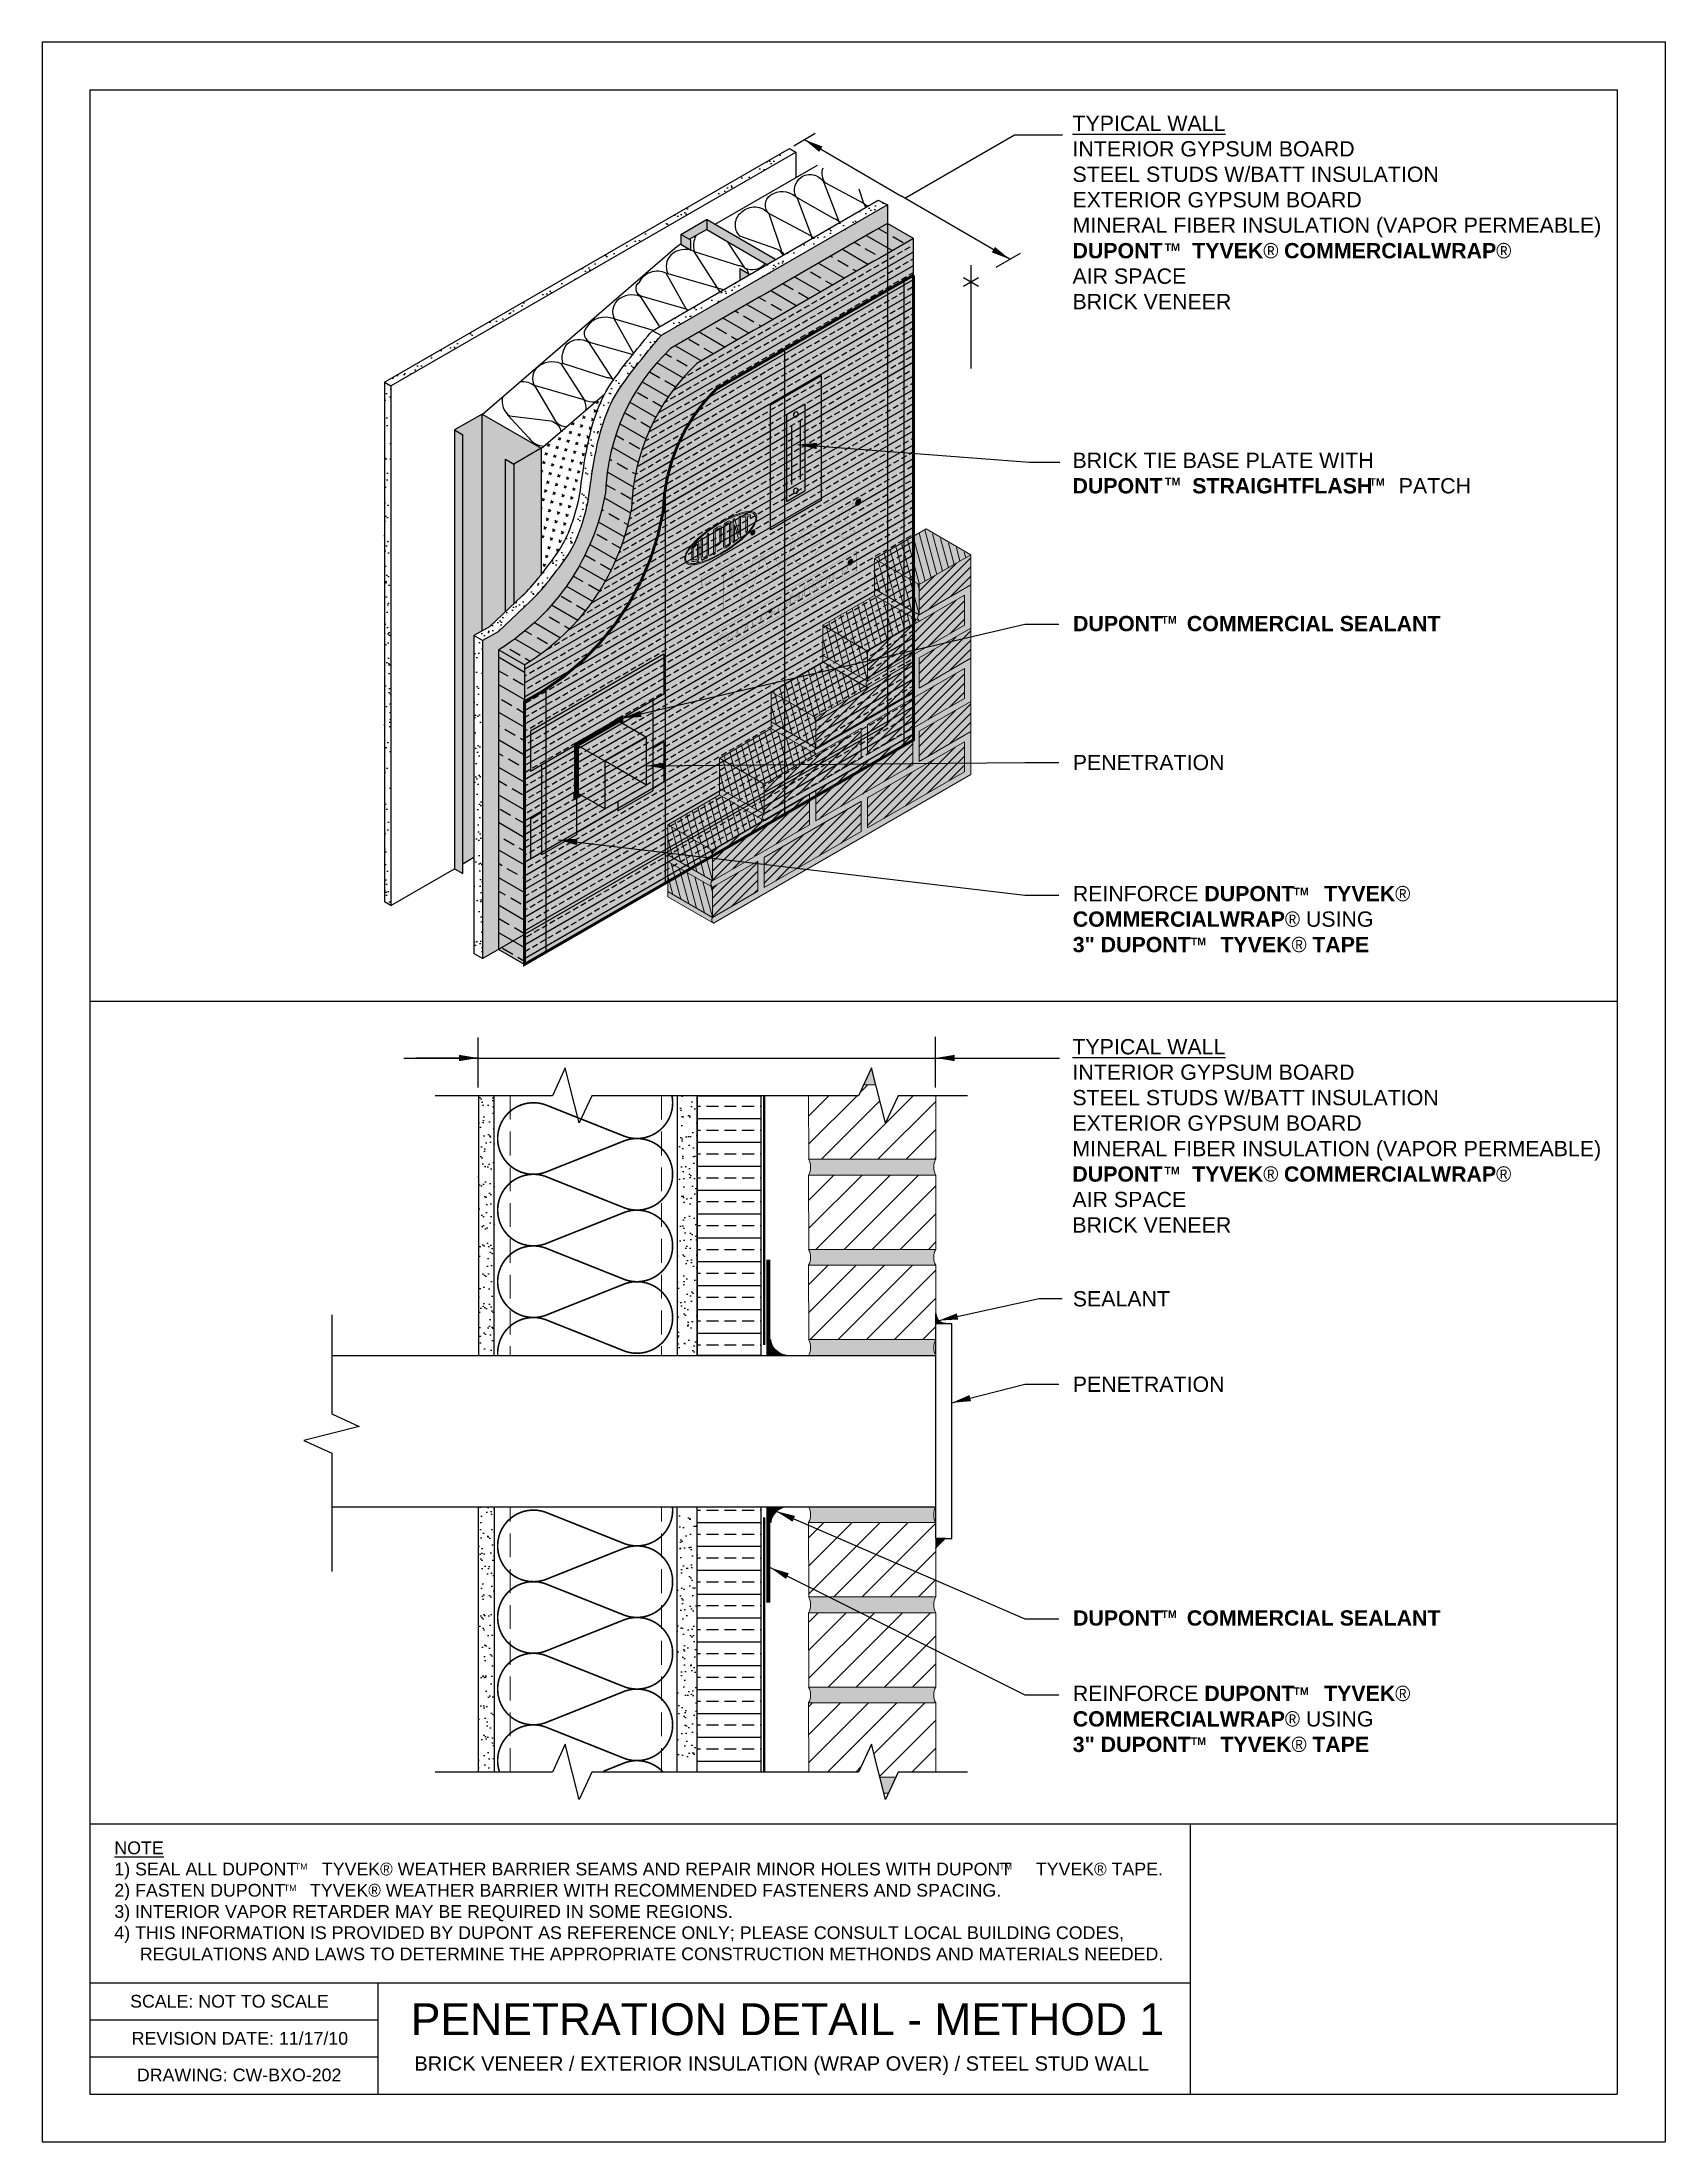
# Model space of a CAD drawing. Extents: x -133.4 to -82.4, y 313.3 to 379.3.
import ezdxf

# ---------------------------------------------------------------- set-up
doc = ezdxf.new("R2010")
doc.units = 0
doc.header["$LTSCALE"] = 1.5
doc.header["$MEASUREMENT"] = 0
doc.linetypes.add('DASHED', pattern=[0.75, 0.5, -0.25])
for name, color, linetype in [('8x11 layout', 7, 'CONTINUOUS'), ('CLADDING', 250, 'CONTINUOUS'), ('CMU', 250, 'CONTINUOUS'), ('DUPONTLOGO', 250, 'CONTINUOUS'), ('FASTENING', 250, 'CONTINUOUS'), ('INSULATION', 241, 'CONTINUOUS'), ('SEALANT', 250, 'CONTINUOUS'), ('StraightFlash', 252, 'CONTINUOUS'), ('STRUCTURE', 250, 'CONTINUOUS'), ('structure_shading', 9, 'CONTINUOUS'), ('TEXT', 7, 'CONTINUOUS'), ('tyvek tape', 130, 'CONTINUOUS')]:
    doc.layers.add(name, color=color, linetype=linetype)
doc.layers.add('brick', color=250, linetype='CONTINUOUS', lineweight=5)
doc.layers.add('Metal Stud', color=250, linetype='CONTINUOUS', lineweight=18)
for name, color, linetype, true_color in [('EXTERIOR INSULATION', 7, 'CONTINUOUS', 0xcdd69f), ('grout', 7, 'CONTINUOUS', 0xdedede), ('Tyvek CommercialWrap', 7, 'DASHED', 0x00538e)]:
    doc.layers.add(name, color=color, linetype=linetype, true_color=true_color)
doc.layers.add('VIEWPORT', color=7, linetype='CONTINUOUS', plot=False)
doc.styles.add('DETAILS', font='sanss___.ttf', dxfattribs={"height": 1})
doc.dimstyles.new('TYVEKDETAILS', dxfattribs={"dimscale": 6, "dimtxt": 1.5, "dimasz": 0.1, "dimexe": 0.75, "dimexo": 0.75, "dimgap": 0.75, "dimtad": 0, "dimtih": 1, "dimtoh": 1, "dimdec": 4, "dimzin": 0, "dimdsep": 46, "dimlunit": 4, "dimtxsty": 'DETAILS', "dimcen": 0.0625, "dimadec": 0, "dimazin": 0, "dimtfac": 1, "dimtdec": 4, "dimtofl": 0, "dimtmove": 0, "dimatfit": 3, "dimfxl": 1, "dimfrac": 2, "dimtolj": 1, "dimtzin": 0, "dimarcsym": 0})
pattern_1 = [(37.5, (79.94024, -57.05706), (-0.0157483, 0.481706), [0, -0.38, 0, -0.425, 0, -0.40625]), (7.5, (79.94024, -57.05706), (0.442444, 0.7055365), [0, -0.205, 0, -0.3425, 0, -0.13125]), (327.5, (79.63274, -57.05706), (0.7785355, 0.0014148), [0, -0.125, 0, -0.45, 0, -0.5875]), (317.5, (79.63274, -57.05706), (0.7515317, 0.219419), [0, -0.0625, 0, -0.295, 0, -0.3375])]
pattern_2 = [(45, (-550.9761, 252.9729), (-0.4419417, 0.4419417), [])]
pattern_3 = [(37.5, (-25.22853, 323.4093), (-0.0157483, 0.481706), [0, -0.38, 0, -0.425, 0, -0.40625]), (7.5, (-25.22853, 323.4093), (0.442444, 0.7055365), [0, -0.205, 0, -0.3425, 0, -0.13125]), (327.5, (-25.53603, 323.4093), (0.7785355, 0.0014148), [0, -0.125, 0, -0.45, 0, -0.5875]), (317.5, (-25.53603, 323.4093), (0.7515317, 0.219419), [0, -0.0625, 0, -0.295, 0, -0.3375])]
pattern_4 = [(37.5, (-86.2079, 325.7758), (-0.0157483, 0.481706), [0, -0.38, 0, -0.425, 0, -0.40625]), (7.5, (-86.2079, 325.7758), (0.442444, 0.705537), [0, -0.205, 0, -0.3425, 0, -0.13125]), (327.5, (-86.5154, 325.7758), (0.7785355, 0.001415), [0, -0.125, 0, -0.45, 0, -0.5875]), (317.5, (-86.5154, 325.7758), (0.751532, 0.219419), [0, -0.0625, 0, -0.295, 0, -0.3375])]
pattern_5 = [(45, (-10.05216, 16.68313), (-0.1435869, 0.1435869), [])]

msp = doc.modelspace()

# ---------------------------------------------------------------- texts
at = {"layer": 'TEXT', "attachment_point": 4, "style": 'DETAILS'}
for s, insert, char_height in [('{\\fArial|b0|i0|c0|p34;\\LTYPICAL WALL\\P}INTERIOR GYPSUM BOARD\\PSTEEL STUDS W/BATT INSULATION\\PEXTERIOR GYPSUM BOARD\\P{\\fArial|b0|i0|c0|p34;MINERAL FIBER INSULATION (VAPOR PERMEABLE)}\\P{\\fArial|b1|i0|c0|p34;DUPONT     TYVEK\\fSymbol|b0|i0|c2|p18;â \\fSansSerif|b1|i0|c2|p2;COMMERCIALWRAP\\fSymbol|b0|i0|c2|p18;â}\\P{\\fArial|b0|i0|c0|p34;AIR SPACE\\PBRICK VENEER}', (-101.021, 373.898), 0.48), ('{\\fSansSerif|b1|i0|c2|p2;TM}', (-98.128, 372.806), 0.24), ('{\\fSansSerif|b1|i0|c2|p2;TM}', (-98.114, 365.445), 0.24), ('{\\fSansSerif|b1|i0|c2|p2;TM}', (-91.692, 365.43), 0.24), ('{\\fSansSerif|b1|i0|c2|p2;TM}', (-98.228, 361.103), 0.24), ('{\\fSansSerif|b1|i0|c2|p2;TM}', (-94.079, 352.561), 0.24), ('{\\fSansSerif|b1|i0|c2|p2;TM}', (-97.303, 350.989), 0.24), ('{\\fArial|b0|i0|c0|p34;\\LTYPICAL WALL\\P}INTERIOR GYPSUM BOARD\\PSTEEL STUDS W/BATT INSULATION\\PEXTERIOR GYPSUM BOARD\\P{\\fArial|b0|i0|c0|p34;MINERAL FIBER INSULATION (VAPOR PERMEABLE)}\\P{\\fArial|b1|i0|c0|p34;DUPONT     TYVEK\\fSymbol|b0|i0|c2|p18;â \\fSansSerif|b1|i0|c2|p2;COMMERCIALWRAP\\fSymbol|b0|i0|c2|p18;â}\\P{\\fArial|b0|i0|c0|p34;AIR SPACE\\PBRICK VENEER}', (-101.024, 344.878), 0.48), ('{\\fSansSerif|b1|i0|c2|p2;TM}', (-98.134, 343.788), 0.24), ('{\\fSansSerif|b1|i0|c2|p2;TM}', (-98.228, 329.849), 0.24), ('{\\fSansSerif|b1|i0|c2|p2;TM}', (-94.079, 327.425), 0.24), ('{\\fSansSerif|b1|i0|c2|p2;TM}', (-97.303, 325.853), 0.24)]:
    msp.add_mtext(s, dxfattribs=dict(at, insert=insert, char_height=char_height))
at = {"layer": 'TEXT', "style": 'DETAILS'}
for s, insert, char_height, width, attachment_point in [('BRICK TIE BASE PLATE WITH \\P{\\fSansSerif|b1|i0|c2|p2;DUPONT     STRAIGHTFLASH\\fArial|b0|i0|c0|p32;\\H0.8125x;   }  PATCH', (-101.021, 365.708), 0.48, 12.51034, 4), ('\\A1;{\\fSansSerif|b1|i0|c2|p2;DUPONT    \\A0;COMMERCIAL SEALANT}', (-101.004, 361.221), 0.48, 15.3942, 1), ('PENETRATION', (-101.012, 356.854), 0.48, 12.59974, 1), ('REINFORCE {\\fSansSerif|b1|i0|c2|p2;DUPONT     \\fArial|b1|i0|c0|p34;TYVEK\\fSymbol|b0|i0|c2|p18;â \\fSansSerif|b1|i0|c2|p2;COMMERCIALWRAP\\fSymbol|b0|i0|c2|p18;â\\fSansSerif|b1|i0|c2|p2; }USING \\P{\\fSansSerif|b1|i0|c2|p2;3" DUPONT     \\fArial|b1|i0|c0|p34;TYVEK\\fSymbol|b0|i0|c2|p18;â \\fSansSerif|b1|i0|c2|p2;TAPE}', (-101.012, 352.733), 0.48, 16.63618, 1), ('SEALANT', (-101.012, 340), 0.48, 12.59974, 1), ('PENETRATION', (-101.012, 337.315), 0.48, 12.59974, 1), ('\\A1;{\\fSansSerif|b1|i0|c2|p2;DUPONT    \\A0;COMMERCIAL SEALANT}', (-101.004, 329.968), 0.48, 15.3942, 1), ('REINFORCE {\\fSansSerif|b1|i0|c2|p2;DUPONT     \\fArial|b1|i0|c0|p34;TYVEK\\fSymbol|b0|i0|c2|p18;â \\fSansSerif|b1|i0|c2|p2;COMMERCIALWRAP\\fSymbol|b0|i0|c2|p18;â\\fSansSerif|b1|i0|c2|p2; }USING \\P{\\fSansSerif|b1|i0|c2|p2;3" DUPONT     \\fArial|b1|i0|c0|p34;TYVEK\\fSymbol|b0|i0|c2|p18;â \\fSansSerif|b1|i0|c2|p2;TAPE}', (-101.012, 327.597), 0.48, 16.63618, 1), ('{\\LNOTE}\\P1) SEAL ALL DUPONT     TYVEK{\\fSymbol|b0|i0|c2|p18;â} WEATHER BARRIER SEAMS AND REPAIR MINOR HOLES WITH DUPONT     TYVEK{\\fSymbol|b0|i0|c2|p18;â} TAPE.\\P2) FASTEN DUPONT     TYVEK{\\fSymbol|b0|i0|c2|p18;â} WEATHER BARRIER WITH RECOMMENDED FASTENERS AND SPACING.\\P3) INTERIOR VAPOR RETARDER MAY BE REQUIRED IN SOME REGIONS.\\P\\pi-0.8,l0.8;4) THIS INFORMATION IS PROVIDED BY DUPONT AS REFERENCE ONLY; PLEASE CONSULT LOCAL BUILDING CODES, \\P\\pi0;REGULATIONS AND LAWS TO DETERMINE THE APPROPRIATE CONSTRUCTION METHONDS AND MATERIALS NEEDED.', (-131.129, 322.704), 0.4, 35.73533, 1), ('TM', (-125.462, 322.02), 0.2, 16.62, 1), ('TM', (-103.321, 322.023), 0.2, 16.62, 1), ('TM', (-125.807, 321.345), 0.2, 16.62, 1), ('\\pi-0.066668,l0.066668,t0.2;SCALE: NOT TO SCALE', (-130.633, 317.882), 0.4, 32.52903, 1), ('\\pi1.0278;PENETRATION DETAIL - METHOD 1 \\P\\pi1.1413;{\\H0.45x;BRICK VENEER / EXTERIOR INSULATION (WRAP OVER) / STEEL STUD WALL}', (-122.841, 317.618), 1, 24.89242, 1), ('\\pi-0.066668,l0.066668,t0.2;REVISION DATE: 11/17/10', (-130.584, 316.716), 0.4, 32.52903, 1), ('\\pi-0.066668,l0.066668,t0.2;DRAWING: CW-BXO-202', (-130.421, 315.566), 0.4, 32.52903, 1)]:
    msp.add_mtext(s, dxfattribs=dict(at, insert=insert, char_height=char_height, width=width, attachment_point=attachment_point))

# ---------------------------------------------------------------- blocks, each defined once
blk = doc.blocks.new('SS-DGG 3')
at = {"layer": 'INSULATION', "linetype": 'Continuous'}
h = blk.add_hatch(dxfattribs=at)
h.set_pattern_fill('CROSS', color=256, scale=0.8, angle=30, style=0)
h.set_pattern_definition([(30, (79.94024, -57.05706), (0.07320508, 0.27320508), [0.1, -0.3]), (120, (80.00855, -57.07536), (-0.27320508, 0.07320508), [0.1, -0.3])])
h.paths.add_polyline_path([(-9.386, -7.385, -0.04506), (-9.056, -6.31, -0.026132), (-8.878, -5.93), (-10.876, -7.656), (-10.876, -11.614, 0.013785), (-10.355, -10.91, 0.055655), (-10.026, -10.306, 0.020914), (-9.83, -9.76, 0.044799), (-9.632, -8.852, -0.020731)])
at = {"layer": 'STRUCTURE', "linetype": 'Continuous'}
h = blk.add_hatch(dxfattribs=at)
h.set_pattern_fill('AR-SAND', color=256, scale=0.25, style=0)
h.set_pattern_definition(pattern_1)
h.paths.add_polyline_path([(-2.882, 1.664), (-3.081, 1.78), (-15.802, -5.565), (-15.604, -5.681)])
h = blk.add_hatch(dxfattribs=at)
h.set_pattern_fill('AR-SAND', color=256, scale=0.25, style=0)
h.set_pattern_definition(pattern_1)
h.paths.add_polyline_path([(-9.362, -9.008, -0.020731), (-9.116, -7.541, -0.04506), (-8.786, -6.466, -0.06032), (-8.316, -5.623, -0.022567), (-7.113, -4.106), (-7.383, -3.95, 0.022567), (-8.587, -5.467, 0.06032), (-9.056, -6.31, 0.04506), (-9.386, -7.385, 0.020731), (-9.632, -8.852, -0.044799), (-9.83, -9.76, -0.020914), (-10.026, -10.306, -0.055655), (-10.355, -10.91, -0.016125), (-10.969, -11.731, -0.033704), (-11.476, -12.285), (-12.501, -13.262), (-12.992, -13.53), (-12.722, -13.687), (-12.231, -13.419), (-11.206, -12.441, 0.033704), (-10.698, -11.887, 0.016125), (-10.084, -11.066, 0.055655), (-9.755, -10.462, 0.020914), (-9.559, -9.916, 0.044799)])
h.paths.add_polyline_path([(0, 0), (-0.285, 0.156), (-7.383, -3.95), (-7.113, -4.106)])
at = {"layer": 'STRUCTURE', "true_color": 0xffff42}
blk.add_hatch(color=51, dxfattribs=at).paths.add_polyline_path([(0, 0), (-7.113, -4.106, 0.022567), (-8.316, -5.623, 0.06032), (-8.786, -6.466, 0.04506), (-9.116, -7.541, 0.020731), (-9.362, -9.008, -0.044799), (-9.559, -9.916, -0.020914), (-9.755, -10.462, -0.055655), (-10.084, -11.066, -0.016125), (-10.698, -11.887, -0.033704), (-11.206, -12.441), (-12.231, -13.419), (-12.722, -13.687), (-12.722, -23.682), (0, -16.337)])
at = {"layer": 'STRUCTURE', "linetype": 'Continuous'}
h = blk.add_hatch(dxfattribs=at)
h.set_pattern_fill('AR-SAND', color=256, scale=0.25, style=0)
h.set_pattern_definition(pattern_1)
h.paths.add_polyline_path([(-15.604, -5.681), (-15.802, -5.565), (-15.802, -21.903), (-15.604, -22.018)])
h = blk.add_hatch(dxfattribs=at)
h.set_pattern_fill('AR-SAND', color=256, scale=0.25, style=0)
h.set_pattern_definition(pattern_1)
h.paths.add_polyline_path([(-12.722, -13.687), (-12.992, -13.53), (-12.992, -23.526), (-12.722, -23.682)])
at = {"layer": 'structure_shading', "linetype": 'Continuous'}
h = blk.add_hatch(color=256, dxfattribs=at)
h.paths.add_polyline_path([(-6.177, -1.103), (-6.489, -0.922), (-6.489, -1.235), (-6.177, -1.415)])
h.paths.add_polyline_path([(-5.677, -0.766), (-5.677, -0.464), (-5.687, -0.459), (-6.489, -0.922), (-6.219, -1.079)])
h.paths.add_polyline_path([(-5.677, -0.464), (-5.677, -0.766), (-3.785, -1.868), (-3.515, -1.713)])
h.paths.add_polyline_path([(-4.637, -1.992), (-4.637, -2.361), (-4.327, -2.182)])
h = blk.add_hatch(color=256, dxfattribs=at)
h.paths.add_polyline_path([(-10.876, -7.643), (-11.743, -8.143), (-11.743, -12.539), (-11.476, -12.285, 0.033704), (-10.969, -11.731, 0.002339), (-10.876, -11.614)])
h.paths.add_polyline_path([(-11.743, -8.143), (-12.002, -7.993), (-12.002, -12.786), (-11.743, -12.539)], flags=17)
h.paths.add_polyline_path([(-12.002, -7.993), (-11.743, -8.143), (-10.876, -7.643), (-12.726, -6.575), (-12.735, -6.583), (-12.735, -13.39), (-12.501, -13.262), (-12.002, -12.786)])
h.paths.add_polyline_path([(-12.735, -6.57), (-13.601, -7.07), (-13.341, -7.22), (-13.341, -20.712), (-12.992, -20.51), (-12.992, -13.53), (-12.735, -13.39)])
h.paths.add_polyline_path([(-13.341, -7.22), (-13.601, -7.07), (-13.601, -20.862), (-13.341, -21.012)])
at = {"layer": 'CLADDING', "linetype": 'Continuous'}
blk.add_line((-12.992, -20.51), (-13.341, -20.712), dxfattribs=at)
at = {"layer": 'INSULATION'}
for points in [[(-5.416, -0.604), (-2.192, 1.257)], [(-12.735, -6.583), (-6.61, -1.294), (-6.489, -1.224)], [(-10.876, -7.656), (-8.878, -5.93)]]:
    blk.add_lwpolyline(points, dxfattribs=at)
for points in [[(-1.504, -0.544, 0.181627), (-1.677, -0.433), (-2.869, 0.246, -0.344871), (-2.724, 0.869, -0.441147), (-2.001, 0.711), (-1.518, -0.536, 0.007778), (-1.506, -0.545)], [(-2.028, 1.162, 0.284792), (-1.944, 0.692), (-0.754, 0.056, -0.092717), (-0.687, -0.072)], [(-2.374, -1.046, 0.032029), (-2.386, -0.982), (-3.73, -0.263, -0.536748), (-3.576, 0.364, -0.342701), (-2.836, 0.213), (-2.386, -0.982, 0.026386), (-2.328, -1.02)], [(-0.895, 0.508), (-0.754, 0.056, 0.055701), (-0.615, -0.031)], [(-3.287, -1.574, 0.188972), (-3.475, -1.385), (-4.636, -0.981, -0.444071), (-4.576, -0.216, -0.419023), (-3.73, -0.263), (-3.343, -1.424, 0.093634), (-3.246, -1.55)], [(-6.02, -0.964, 0.183755), (-6.071, -1.457), (-4.677, -1.9, -0.360543), (-4.37, -2.155)], [(-5.031, -1.142), (-4.489, -1.973, 0.352706), (-3.839, -1.837)], [(-5.265, -2.716), (-6.071, -1.457, 0.302249), (-6.807, -1.578, 0.325477), (-6.898, -2.151), (-5.159, -2.655)], [(-6.288, -3.306, 0.03099), (-6.325, -3.27), (-7.707, -2.871, -0.662889), (-7.789, -2.423, -0.419659), (-6.965, -2.136), (-6.325, -3.27, 0.019579), (-6.269, -3.295)], [(-7.16, -3.809), (-7.752, -2.883, 0.302249), (-8.489, -3.005, 0.325477), (-8.579, -3.578), (-7.357, -3.932)], [(-7.971, -4.674), (-8.587, -3.581, 0.367865), (-9.464, -3.856, 0.526667), (-9.329, -4.317), (-7.993, -4.702)], [(-8.596, -5.508, 0.181591), (-8.802, -5.43), (-10.196, -4.986, -0.239933), (-10.064, -4.368, -0.341802), (-9.393, -4.31), (-8.614, -5.503, 0.008142), (-8.598, -5.51)], [(-9.475, -6.446, 0.152021), (-9.526, -6.126), (-11.086, -5.674, -0.325477), (-10.996, -5.101, -0.302249), (-10.259, -4.979), (-9.526, -6.126, 0.130237), (-9.173, -6.185)], [(-11.543, -5.553, -0.193339), (-11.086, -5.674), (-10.425, -6.799, 0.221757), (-10.081, -6.969)], [(-12.092, -6.027, 0.316806), (-11.872, -6.623), (-10.572, -6.787, -0.326313), (-10.264, -7.128)], [(-11.953, -6.586), (-11.272, -7.315, 0.231033), (-10.789, -7.58)]]:
    blk.add_lwpolyline(points, format="xyb", dxfattribs=at)
at = {"layer": 'STRUCTURE'}
for p, q in [((-15.802, -5.565), (-3.081, 1.78)), ((-15.604, -5.681), (-2.882, 1.664)), ((-3.081, 1.78), (-2.882, 1.664)), ((-7.383, -3.95), (-0.285, 0.156)), ((0, 0), (-7.113, -4.106)), ((-0.285, 0.156), (0, 0)), ((-6.489, -0.922), (-5.687, -0.459)), ((-3.515, -1.713), (-5.687, -0.459)), ((-5.677, -0.464), (-5.677, -0.766)), ((-6.489, -0.922), (-6.489, -1.235)), ((-6.177, -1.103), (-6.489, -0.922)), ((-6.489, -1.235), (-6.177, -1.415)), ((-5.677, -0.766), (-6.219, -1.079)), ((-5.677, -0.766), (-3.785, -1.868)), ((-4.637, -1.992), (-4.327, -2.182)), ((-15.802, -5.565), (-15.802, -21.903)), ((-15.802, -5.565), (-15.604, -5.681)), ((-15.604, -5.681), (-15.604, -22.018)), ((-12.735, -6.57), (-13.601, -7.07)), ((-10.876, -7.643), (-11.743, -8.143)), ((-12.501, -13.262), (-12.992, -13.53)), ((-12.992, -13.53), (-12.992, -23.526)), ((-12.722, -13.687), (-12.992, -13.53)), ((-12.231, -13.419), (-12.722, -13.687)), ((-12.722, -13.687), (-12.722, -23.682)), ((-15.604, -22.018), (-13.601, -20.862)), ((-13.601, -20.862), (-13.341, -21.012)), ((-12.722, -23.682), (-12.992, -23.526))]:
    blk.add_line(p, q, dxfattribs=at)
at = {"layer": 'STRUCTURE', "linetype": 'Continuous'}
for p, q in [((-2.882, 1.664), (-2.882, 0.859)), ((-6.177, -1.415), (-6.177, -1.103)), ((-7.113, -4.106), (-7.383, -3.95)), ((-12.735, -13.39), (-12.735, -6.57)), ((-12.735, -6.57), (-10.876, -7.643)), ((-13.601, -7.07), (-13.341, -7.22)), ((-13.601, -7.07), (-13.601, -20.862)), ((-13.341, -21.012), (-13.341, -7.22)), ((-10.876, -7.643), (-10.876, -11.614)), ((-12.002, -12.786), (-12.002, -7.993)), ((-12.002, -7.993), (-11.743, -8.143)), ((-11.743, -8.143), (-11.743, -12.539)), ((-15.604, -22.018), (-15.802, -21.903))]:
    blk.add_line(p, q, dxfattribs=at)
at = {"layer": 'STRUCTURE'}
for points in [[(0, 0), (0, -16.337)], [(-4.637, -1.992), (-4.637, -2.361)], [(-12.722, -23.682), (0, -16.337)]]:
    blk.add_lwpolyline(points, dxfattribs=at)
for points in [[(-12.501, -13.262), (-11.476, -12.285, 0.033704), (-10.969, -11.731, 0.016125), (-10.355, -10.91, 0.055655), (-10.026, -10.306, 0.020914), (-9.83, -9.76, 0.044799), (-9.632, -8.852, -0.020731), (-9.386, -7.385, -0.04506), (-9.056, -6.31, -0.06032), (-8.587, -5.467, -0.022567), (-7.383, -3.95)], [(-12.231, -13.419), (-11.206, -12.441, 0.033704), (-10.698, -11.887, 0.016125), (-10.084, -11.066, 0.055655), (-9.755, -10.462, 0.020914), (-9.559, -9.916, 0.044799), (-9.362, -9.008, -0.020731), (-9.116, -7.541, -0.04506), (-8.786, -6.466, -0.06032), (-8.316, -5.623, -0.022567), (-7.113, -4.106)]]:
    blk.add_lwpolyline(points, format="xyb", dxfattribs=at)
blk = doc.blocks.new('brick 1')
at = {"layer": 'brick'}
blk.add_hatch(color=15, dxfattribs=at).paths.add_polyline_path([(-9.529, -3.842), (-9.527, -1.574), (-7.902, -0.639), (-7.902, 0.511), (-6.278, 1.448), (-6.28, 2.604), (-4.656, 3.539), (-4.656, 4.693), (-3.029, 5.632), (-3.031, 6.784), (-1.407, 7.722), (0, 6.91), (0, 0), (-8.092, -4.672)])
h = blk.add_hatch(dxfattribs=at)
h.set_pattern_fill('ANSI31', color=256, scale=1.6245, angle=60, style=0)
h.set_pattern_definition([(105, (-10.08827, 16.66229), (-0.1961433, -0.0525564), [])])
h.paths.add_polyline_path([(-0.036, 6.889), (-1.443, 7.702), (-3.026, 6.788), (-1.619, 5.976)])
h = blk.add_hatch(dxfattribs=at)
h.set_pattern_fill('ANSI31', color=256, scale=1.6245, angle=60, style=0)
h.set_pattern_definition([(105, (-168.14683, 0.67638), (-0.19614331, -0.05255644), [])])
h.paths.add_polyline_path([(-1.625, 5.972), (-3.031, 6.784), (-3.031, 5.837), (-1.625, 5.025)])
h = blk.add_hatch(dxfattribs=at)
h.set_pattern_fill('ANSI31', color=256, scale=1.6245, style=0)
h.set_pattern_definition(pattern_5)
h.paths.add_polyline_path([(0, 5.963), (0, 6.91), (-1.625, 5.972), (-1.625, 5.025)])
h = blk.add_hatch(dxfattribs=at)
h.set_pattern_fill('ANSI31', color=256, scale=1.6245, angle=60, style=0)
h.set_pattern_definition([(105, (-10.09523, 16.65819), (-0.1961433, -0.0525564), [])])
h.paths.add_polyline_path([(-1.626, 4.818), (-3.033, 5.63), (-4.657, 4.692), (-3.25, 3.88)])
h = blk.add_hatch(dxfattribs=at)
h.set_pattern_fill('ANSI31', color=256, scale=1.6245, style=0)
h.set_pattern_definition(pattern_5)
h.paths.add_polyline_path([(-0.203, 4.692), (-0.203, 5.639), (-3.249, 3.881), (-3.249, 2.933)])
h = blk.add_hatch(dxfattribs=at)
h.set_pattern_fill('ANSI31', color=256, scale=1.6245, angle=60, style=0)
h.set_pattern_definition([(105, (-169.77133, -1.41522), (-0.19614331, -0.05255644), [])])
h.paths.add_polyline_path([(-3.249, 3.881), (-4.656, 4.693), (-4.656, 3.745), (-3.249, 2.933)])
h = blk.add_hatch(dxfattribs=at)
h.set_pattern_fill('ANSI31', color=256, scale=1.6245, style=0)
h.set_pattern_definition(pattern_5)
h.paths.add_polyline_path([(0, 3.658), (0, 4.606), (-1.625, 3.668), (-1.625, 2.72)])
h = blk.add_hatch(dxfattribs=at)
h.set_pattern_fill('ANSI31', color=256, scale=1.6245, angle=60, style=0)
h.set_pattern_definition([(105, (-10.09606, 16.66079), (-0.1961433, -0.0525564), [])])
h.paths.add_polyline_path([(-3.251, 2.732), (-4.658, 3.544), (-6.282, 2.606), (-4.876, 1.794)])
h = blk.add_hatch(dxfattribs=at)
h.set_pattern_fill('ANSI31', color=256, scale=1.6245, style=0)
h.set_pattern_definition(pattern_5)
h.paths.add_polyline_path([(-1.828, 2.603), (-1.828, 3.551), (-4.874, 1.792), (-4.874, 0.844)])
h = blk.add_hatch(dxfattribs=at)
h.set_pattern_fill('ANSI31', color=256, scale=1.6245, style=0)
h.set_pattern_definition(pattern_5)
h.paths.add_polyline_path([(-0.203, 2.39), (-0.203, 3.338), (-3.249, 1.579), (-3.249, 0.632)])
h = blk.add_hatch(dxfattribs=at)
h.set_pattern_fill('ANSI31', color=256, scale=1.6245, angle=60, style=0)
h.set_pattern_definition([(105, (-171.39583, -3.50681), (-0.19614331, -0.05255644), [])])
h.paths.add_polyline_path([(-4.874, 1.789), (-6.28, 2.601), (-6.28, 1.654), (-4.874, 0.841)])
h = blk.add_hatch(dxfattribs=at)
h.set_pattern_fill('ANSI31', color=256, scale=1.6245, style=0)
h.set_pattern_definition(pattern_5)
h.paths.add_polyline_path([(0, 1.354), (0, 2.301), (-1.625, 1.363), (-1.625, 0.416)])
h = blk.add_hatch(dxfattribs=at)
h.set_pattern_fill('ANSI31', color=256, scale=1.6245, angle=60, style=0)
h.set_pattern_definition([(105, (-10.09502, 16.66131), (-0.1961433, -0.0525564), [])])
h.paths.add_polyline_path([(-4.875, 0.641), (-6.281, 1.453), (-7.906, 0.515), (-6.499, -0.297)])
h = blk.add_hatch(dxfattribs=at)
h.set_pattern_fill('ANSI31', color=256, scale=1.6245, style=0)
h.set_pattern_definition(pattern_5)
h.paths.add_polyline_path([(-3.452, 0.514), (-3.452, 1.462), (-6.498, -0.297), (-6.498, -1.244)])
h = blk.add_hatch(dxfattribs=at)
h.set_pattern_fill('ANSI31', color=256, scale=1.6245, style=0)
h.set_pattern_definition(pattern_5)
h.paths.add_polyline_path([(-1.828, 0.299), (-1.828, 1.246), (-4.874, -0.512), (-4.874, -1.46)])
h = blk.add_hatch(dxfattribs=at)
h.set_pattern_fill('ANSI31', color=256, scale=1.6245, style=0)
h.set_pattern_definition(pattern_5)
h.paths.add_polyline_path([(-0.203, 0.086), (-0.203, 1.033), (-3.249, -0.725), (-3.249, -1.673)])
h = blk.add_hatch(dxfattribs=at)
h.set_pattern_fill('ANSI31', color=256, scale=1.6245, angle=60, style=0)
h.set_pattern_definition([(105, (-173.02033, -5.5954), (-0.19614331, -0.05255644), [])])
h.paths.add_polyline_path([(-6.498, -0.3), (-7.905, 0.513), (-7.905, -0.435), (-6.498, -1.247)])
h = blk.add_hatch(dxfattribs=at)
h.set_pattern_fill('ANSI31', color=256, scale=1.6245, angle=60, style=0)
h.set_pattern_definition([(105, (-10.0929, 16.66321), (-0.1961433, -0.0525564), [])])
h.paths.add_polyline_path([(-6.494, -1.444), (-7.901, -0.632), (-9.526, -1.57), (-8.119, -2.382)])
h = blk.add_hatch(dxfattribs=at)
h.set_pattern_fill('ANSI31', color=256, scale=1.6245, style=0)
h.set_pattern_definition(pattern_5)
h.paths.add_polyline_path([(-5.077, -1.574), (-5.077, -0.627), (-8.123, -2.385), (-8.123, -3.333)])
h = blk.add_hatch(dxfattribs=at)
h.set_pattern_fill('ANSI31', color=256, scale=1.6245, style=0)
h.set_pattern_definition(pattern_5)
h.paths.add_polyline_path([(-3.452, -1.79), (-3.452, -0.842), (-6.498, -2.601), (-6.498, -3.549)])
h = blk.add_hatch(dxfattribs=at)
h.set_pattern_fill('ANSI31', color=256, scale=1.6245, angle=60, style=0)
h.set_pattern_definition([(105, (-174.64483, -7.684), (-0.19614331, -0.05255644), [])])
h.paths.add_polyline_path([(-8.123, -2.388), (-9.529, -1.576), (-9.529, -2.524), (-8.123, -3.336)])
h = blk.add_hatch(dxfattribs=at)
h.set_pattern_fill('ANSI31', color=256, scale=1.6245, angle=60, style=0)
h.set_pattern_definition([(105, (-174.64743, -8.83319), (-0.19614331, -0.05255644), [])])
h.paths.add_polyline_path([(-8.125, -3.537), (-9.532, -2.725), (-9.532, -3.673), (-8.125, -4.485)])
h = blk.add_hatch(dxfattribs=at)
h.set_pattern_fill('ANSI31', color=256, scale=1.6245, style=0)
h.set_pattern_definition([(45, (13.91972, -44.0514), (-0.1435869, 0.1435869), [])])
h.paths.add_polyline_path([(-6.701, -3.666), (-8.123, -4.486), (-8.123, -3.539), (-6.701, -2.718)])
at = {"layer": 'grout'}
h = blk.add_hatch(color=256, dxfattribs=at)
h.paths.add_polyline_path([(-3.031, 5.837), (-3.031, 5.634), (-1.622, 4.82), (-1.625, 5.025)], flags=17)
edge = h.paths.add_edge_path()
edge.add_line((-0.203, 5.639), (-0.203, 4.692))
edge.add_line((-0.203, 4.692), (-3.249, 2.933))
edge.add_arc((-3.175, 2.831), 0.126, 126.19085, 226.83074)
edge.add_line((-3.261, 2.74), (-3.246, 2.731))
edge.add_line((-3.246, 2.731), (-1.828, 3.551))
edge.add_line((-1.828, 3.551), (-1.828, 3.548))
edge.add_line((-1.828, 3.548), (-1.825, 3.549))
edge.add_line((-1.825, 3.549), (-1.825, 2.601))
edge.add_line((-1.825, 2.601), (-1.826, 2.601))
edge.add_line((-1.826, 2.601), (-1.726, 2.459))
edge.add_line((-1.726, 2.459), (-1.625, 2.72))
edge.add_line((-1.625, 2.72), (-1.625, 3.668))
edge.add_line((-1.625, 3.668), (0, 4.606))
edge.add_line((0, 4.606), (0, 5.791))
edge.add_arc((13.099, 5.877), 13.099, 179.62541, 180.37459, ccw=False)
edge.add_line((0, 5.963), (-1.625, 5.025))
edge.add_line((-1.625, 5.025), (-1.622, 4.82))
edge.add_line((-1.622, 4.82), (-3.249, 3.881))
edge.add_line((-3.249, 3.881), (-0.203, 5.639))
for points in [[(-4.656, 3.745), (-4.656, 3.542), (-4.653, 3.541), (-3.261, 2.74, -0.469711), (-3.249, 2.933)], [(0, 3.658), (-1.625, 2.72), (-1.726, 2.459), (-0.203, 3.338), (-0.203, 2.39), (-1.634, 1.564), (-1.625, 1.363), (0, 2.301)], [(-3.452, 0.514), (-3.249, 0.632), (-3.249, 1.579), (-1.726, 2.459), (-1.828, 2.603), (-4.874, 0.844, 0.507429), (-4.874, 0.641), (-3.452, 1.462)], [(-6.498, -1.244, 0.55279), (-6.49, -1.445), (-5.077, -0.63), (-5.077, -1.577), (-4.874, -1.46), (-4.874, -0.512), (-1.828, 1.246), (-1.828, 0.299), (-1.625, 0.416), (-1.625, 1.363), (-1.634, 1.564), (-3.249, 0.632), (-3.452, 0.514)], [(-6.278, 1.657), (-6.278, 1.452), (-4.874, 0.641, -0.507429), (-4.874, 0.844), (-4.874, 0.844)], [(-9.529, -3.672), (-9.529, -3.842), (-8.092, -4.672, -0.507429), (-8.092, -4.469), (-8.123, -4.486)]]:
    blk.add_hatch(color=256, dxfattribs=at).paths.add_polyline_path(points)
h = blk.add_hatch(color=256, dxfattribs=at)
h.paths.add_polyline_path([(-4.874, -1.46), (-5.077, -1.577), (-6.507, -2.403), (-6.498, -2.601), (-3.452, -0.842), (-3.452, -1.79), (-6.498, -3.549), (-6.498, -3.752), (0, 0), (0, 0.203), (0, 1.151), (-0.009, 1.349), (-1.625, 0.416), (-1.828, 0.299)])
h.paths.add_polyline_path([(-0.203, 1.033), (-0.203, 0.086), (-3.249, -1.673), (-3.249, -0.725)], flags=16)
h = blk.add_hatch(color=256, dxfattribs=at)
h.paths.add_polyline_path([(-7.902, -0.434), (-7.902, -0.636), (-6.498, -1.447), (-6.492, -1.444, -0.536838), (-6.5, -1.246)])
h.paths.add_polyline_path([(-6.701, -2.718), (-6.701, -3.666), (-8.092, -4.469, 0.507429), (-8.092, -4.672), (-6.498, -3.752), (-6.498, -3.549), (-6.498, -2.601), (-6.507, -2.403), (-8.123, -3.336), (-8.123, -3.334), (-9.529, -2.52), (-9.529, -2.727), (-8.123, -3.539)])
at = {"layer": 'brick'}
blk.add_lwpolyline([(-9.529, -3.842), (-9.527, -1.574), (-7.902, -0.639), (-7.902, 0.511), (-6.278, 1.448), (-6.28, 2.604), (-4.656, 3.539), (-4.656, 4.693), (-3.029, 5.632), (-3.031, 6.784), (-1.407, 7.722), (0, 6.91), (0, 0), (-8.092, -4.672)], close=True, dxfattribs=at)
for points in [[(-3.031, 6.784), (-1.407, 7.722)], [(-1.407, 7.722), (0, 6.91), (-1.625, 5.972), (-3.031, 6.784), (-1.407, 7.722)], [(0, 6.91), (-1.407, 7.722)], [(-1.625, 5.972), (-3.031, 6.784)], [(-3.031, 6.784), (-3.031, 5.839), (-1.625, 5.025), (-1.625, 5.972)], [(-1.625, 5.972), (0, 6.91)], [(0, 6.91), (-1.625, 5.972)], [(0, 6.91), (0, 0)], [(-1.625, 5.972), (-1.625, 5.025), (0, 5.963)], [(-1.625, 5.025), (0, 5.963)], [(-3.031, 5.631), (-1.622, 4.82), (-3.249, 3.881), (-4.656, 4.693), (-3.031, 5.631)], [(-3.249, 3.881), (-0.203, 5.639)], [(-0.203, 5.639), (-0.203, 4.692), (-3.249, 2.933), (-3.249, 3.881), (-0.203, 5.639)], [(-1.625, 5.025), (-3.031, 5.837)], [(-1.622, 4.82), (-3.031, 5.634)], [(-0.203, 5.639), (-0.203, 4.692)], [(0, 4.809), (0, 4.809), (0, 5.756)], [(-3.249, 3.881), (-4.656, 4.693)], [(-4.656, 4.693), (-4.656, 3.747), (-3.249, 2.933)], [(-4.656, 4.693), (-4.656, 3.539)], [(-3.249, 2.933), (-0.203, 4.692)], [(-1.625, 3.668), (0, 4.606)], [(0, 3.658), (-1.625, 2.72), (-1.625, 3.668), (0, 4.606)], [(-4.653, 3.541), (-3.246, 2.731), (-4.871, 1.791), (-6.278, 2.603), (-4.653, 3.541)], [(-4.874, 1.792), (-1.828, 3.551)], [(-1.825, 3.549), (-1.825, 2.601), (-4.871, 0.843), (-4.871, 1.791), (-1.825, 3.549)], [(-3.249, 2.933), (-4.656, 3.745)], [(-3.249, 2.73), (-4.656, 3.542)], [(-3.249, 3.881), (-3.249, 2.933)], [(-0.203, 3.338), (-0.203, 2.39), (-3.249, 0.632), (-3.249, 1.579), (-0.203, 3.338)], [(-3.249, 1.579), (-0.203, 3.338)], [(-1.828, 3.551), (-1.828, 2.603)], [(-1.625, 3.668), (-1.625, 2.72)], [(-1.625, 2.72), (0, 3.658)], [(-0.203, 3.338), (-0.203, 2.39)], [(-4.874, 1.792), (-6.28, 2.604)], [(-6.278, 2.603), (-6.278, 1.657), (-4.871, 0.843)], [(-4.874, 0.844), (-1.828, 2.603)], [(-3.249, 0.632), (-0.203, 2.39)], [(-1.625, 1.363), (0, 2.301)], [(0, 1.354), (-1.625, 0.416), (-1.625, 1.363), (0, 2.301)], [(-6.28, 1.451), (-4.874, 0.641), (-6.498, -0.3), (-7.905, 0.513), (-6.28, 1.451)], [(-3.452, 1.462), (-3.452, 0.514), (-6.498, -1.244), (-6.498, -0.297), (-3.452, 1.462)], [(-4.874, 0.641), (-6.28, 1.454)], [(-4.874, 1.792), (-4.874, 0.844)], [(-3.452, 1.462), (-3.452, 0.514)], [(-3.249, 1.579), (-3.249, 0.632)], [(-1.625, 1.366), (-1.625, 0.416)], [(-4.874, -0.512), (-1.828, 1.246)], [(-1.828, 1.249), (-1.828, 0.302), (-4.874, -1.457), (-4.874, -0.509), (-1.828, 1.249)], [(-0.203, 1.033), (-0.203, 0.086), (-3.249, -1.673), (-3.249, -0.725), (-0.203, 1.033)], [(-1.828, 1.249), (-1.828, 0.299)], [(-0.203, 1.033), (-0.203, 0.086)], [(0, 0.203), (0, 1.151)], [(-8.092, -4.672), (0, 0)], [(-6.498, -0.297), (-7.905, 0.516)], [(-7.905, 0.513), (-7.905, -0.433), (-6.498, -1.247)], [(-6.498, -1.244), (-3.452, 0.514)], [(-4.874, -0.512), (-3.452, 0.311)], [(-7.905, -0.635), (-9.527, -1.574), (-8.123, -2.385), (-6.498, -1.447), (-7.905, -0.635)], [(-6.498, -1.244), (-7.905, -0.432)], [(-6.498, -1.447), (-7.905, -0.635)], [(-6.498, -0.297), (-6.498, -1.244)], [(-6.498, -0.297), (-6.498, -1.244)], [(-6.492, -1.45), (-5.077, -0.63)], [(-5.077, -0.63), (-5.077, -1.577)], [(-4.874, -0.509), (-4.874, -1.46)], [(-3.452, -0.839), (-3.452, -1.787), (-6.498, -3.546), (-6.498, -2.598), (-3.452, -0.839)], [(-6.498, -2.601), (-3.452, -0.842)], [(-6.498, -2.601), (-3.452, -0.842)], [(-3.249, -0.725), (-3.249, -1.673)], [(-3.249, -0.725), (-3.249, -1.673)], [(-9.529, -1.573), (-9.529, -3.842)], [(-8.123, -3.336), (-5.077, -1.577)], [(-8.123, -2.385), (-8.123, -3.336), (-9.528, -2.52)], [(-6.498, -2.601), (-6.498, -3.549)], [(-9.529, -2.727), (-9.529, -3.672), (-8.123, -4.486)], [(-8.123, -3.539), (-9.529, -2.727)], [(-6.701, -3.666), (-8.123, -4.486), (-8.123, -3.539), (-6.701, -2.718), (-6.701, -3.666)], [(-8.092, -4.672), (-9.529, -3.842)]]:
    blk.add_lwpolyline(points, dxfattribs=at)
for points in [[(0, 5.963, 0.006574), (0, 5.791, 0.617093)], [(-1.625, 5.028, 0.544614), (-1.619, 4.828)], [(-3.249, 2.936, 0.544614), (-3.243, 2.736)], [(-4.871, 0.846, 0.544614), (-4.865, 0.646)], [(-6.498, -1.244, 0.544614), (-6.492, -1.444)], [(-8.123, -3.333, 0.544614), (-8.117, -3.533)], [(-8.092, -4.469, 0.507429), (-8.092, -4.672)]]:
    blk.add_lwpolyline(points, format="xyb", dxfattribs=at)
blk = doc.blocks.new('CW logo')
at = {"layer": 'DUPONTLOGO', "lineweight": 35, "true_color": 0x00538e}
h = blk.add_hatch(color=154, dxfattribs=at)
h.paths.add_polyline_path([(0, 2.355), (-0.362, 2.146), (-0.362, 2.411), (0.698, 3.023), (0.698, 2.758), (0.328, 2.544), (0.328, 1.443), (0, 1.254)])
h.paths.add_polyline_path([(1.521, 3.082), (1.073, 1.51), (0.786, 1.345), (0.903, 1.747), (0.559, 2.526), (0.891, 2.718), (1.053, 2.152), (1.057, 2.153), (1.234, 2.916)])
h.paths.add_polyline_path([(1.865, 2.33), (1.552, 3.1), (1.883, 3.291), (2.045, 2.718), (2.048, 2.72), (2.222, 3.486), (2.512, 3.654), (2.2, 2.524)])
h.paths.add_polyline_path([(2.801, 3.274), (2.801, 3.253), (2.802, 3.233), (2.803, 3.213), (2.806, 3.195), (2.809, 3.178), (2.813, 3.162), (2.818, 3.148), (2.824, 3.136), (2.831, 3.125), (2.84, 3.117), (2.849, 3.11), (2.861, 3.106), (2.873, 3.105), (2.887, 3.105), (2.903, 3.109), (2.92, 3.115), (2.939, 3.125), (2.955, 3.134), (2.97, 3.144), (2.983, 3.154), (2.996, 3.164), (3.008, 3.175), (3.02, 3.187), (3.03, 3.199), (3.04, 3.212), (3.05, 3.225), (3.058, 3.238), (3.066, 3.252), (3.073, 3.267), (3.079, 3.281), (3.084, 3.296), (3.089, 3.312), (3.092, 3.328), (3.095, 3.344), (3.097, 3.352), (3.103, 3.355), (3.113, 3.362), (3.128, 3.37), (3.146, 3.38), (3.167, 3.392), (3.19, 3.406), (3.214, 3.42), (3.239, 3.434), (3.264, 3.449), (3.288, 3.463), (3.311, 3.476), (3.332, 3.488), (3.351, 3.499), (3.366, 3.507), (3.377, 3.514), (3.383, 3.517), (3.384, 3.511), (3.381, 3.488), (3.377, 3.466), (3.373, 3.444), (3.367, 3.422), (3.36, 3.4), (3.353, 3.378), (3.344, 3.357), (3.335, 3.335), (3.325, 3.314), (3.315, 3.294), (3.304, 3.274), (3.292, 3.254), (3.28, 3.234), (3.267, 3.215), (3.254, 3.197), (3.241, 3.179), (3.227, 3.162), (3.215, 3.145), (3.201, 3.13), (3.188, 3.114), (3.174, 3.099), (3.16, 3.085), (3.145, 3.07), (3.13, 3.057), (3.115, 3.043), (3.1, 3.03), (3.084, 3.018), (3.069, 3.006), (3.053, 2.994), (3.036, 2.982), (3.02, 2.971), (3.004, 2.961), (2.987, 2.95), (2.97, 2.94), (2.919, 2.912), (2.867, 2.887), (2.819, 2.867), (2.775, 2.853), (2.734, 2.844), (2.697, 2.842), (2.664, 2.845), (2.634, 2.853), (2.608, 2.867), (2.584, 2.887), (2.564, 2.913), (2.548, 2.944), (2.534, 2.982), (2.523, 3.024), (2.515, 3.073), (2.51, 3.127), (2.508, 3.188), (2.509, 3.244), (2.513, 3.296), (2.521, 3.347), (2.533, 3.397), (2.548, 3.447), (2.566, 3.496), (2.587, 3.543), (2.611, 3.589), (2.638, 3.634), (2.667, 3.677), (2.698, 3.718), (2.732, 3.758), (2.768, 3.795), (2.805, 3.83), (2.844, 3.863), (2.885, 3.893), (2.926, 3.921), (2.976, 3.95), (3.03, 3.977), (3.079, 3.997), (3.124, 4.01), (3.166, 4.017), (3.203, 4.018), (3.236, 4.012), (3.266, 4.001), (3.292, 3.984), (3.315, 3.961), (3.334, 3.933), (3.351, 3.899), (3.364, 3.861), (3.374, 3.818), (3.382, 3.77), (3.388, 3.718), (3.39, 3.661), (3.391, 3.615), (3.383, 3.61), (3.364, 3.599), (3.337, 3.583), (3.302, 3.563), (3.261, 3.54), (3.216, 3.513), (3.167, 3.485), (3.116, 3.456), (3.065, 3.426), (3.014, 3.397), (2.966, 3.369), (2.921, 3.344), (2.882, 3.321), (2.849, 3.302), (2.823, 3.287), (2.807, 3.277)])
h.paths.add_polyline_path([(3.485, 3.266), (3.485, 4.632), (3.797, 4.812), (3.797, 3.446)])
h.paths.add_polyline_path([(3.797, 3.976), (4.08, 4.559), (4.419, 4.755), (4.141, 4.195), (4.46, 3.829), (4.092, 3.616)])
h.paths.add_polyline_path([(3.007, 3.586), (3.031, 3.6), (3.052, 3.612), (3.07, 3.622), (3.084, 3.63), (3.096, 3.637), (3.096, 3.647), (3.096, 3.656), (3.095, 3.665), (3.094, 3.674), (3.092, 3.682), (3.091, 3.69), (3.089, 3.698), (3.087, 3.706), (3.084, 3.714), (3.082, 3.721), (3.079, 3.728), (3.075, 3.734), (3.072, 3.74), (3.068, 3.746), (3.064, 3.751), (3.06, 3.756), (3.055, 3.761), (3.05, 3.765), (3.045, 3.769), (3.04, 3.772), (3.034, 3.774), (3.028, 3.776), (3.022, 3.777), (3.015, 3.778), (3.009, 3.778), (3.002, 3.777), (2.995, 3.776), (2.987, 3.774), (2.979, 3.771), (2.971, 3.768), (2.963, 3.763), (2.955, 3.759), (2.941, 3.749), (2.922, 3.736), (2.906, 3.722), (2.891, 3.707), (2.878, 3.691), (2.866, 3.675), (2.856, 3.658), (2.847, 3.641), (2.839, 3.623), (2.832, 3.605), (2.826, 3.586), (2.821, 3.567), (2.817, 3.547), (2.814, 3.527), (2.811, 3.507), (2.809, 3.486), (2.808, 3.471), (2.813, 3.474), (2.823, 3.48), (2.838, 3.488), (2.857, 3.499), (2.879, 3.512), (2.903, 3.526), (2.929, 3.541), (2.955, 3.556), (2.982, 3.571)], flags=16)
at = {"layer": 'DUPONTLOGO', "true_color": 0x00538e}
h = blk.add_hatch(color=154, dxfattribs=at)
edge = h.paths.add_edge_path(flags=16)
edge.add_spline(control_points=[(4.55, 4.695), (4.588, 4.717), (4.614, 4.765), (4.614, 4.808), (4.614, 4.85), (4.588, 4.868), (4.55, 4.846), (4.512, 4.824), (4.485, 4.776), (4.485, 4.734), (4.485, 4.691), (4.512, 4.673), (4.55, 4.695)], knot_values=[0, 0, 0, 0, 1, 1, 1, 2, 2, 2, 3, 3, 3, 4, 4, 4, 4], degree=3, periodic=0)
edge = h.paths.add_edge_path()
edge.add_spline(control_points=[(4.55, 4.867), (4.596, 4.894), (4.633, 4.872), (4.633, 4.819), (4.633, 4.766), (4.596, 4.701), (4.55, 4.674), (4.503, 4.647), (4.466, 4.669), (4.466, 4.722), (4.466, 4.776), (4.503, 4.84), (4.55, 4.867)], knot_values=[0, 0, 0, 0, 1, 1, 1, 2, 2, 2, 3, 3, 3, 4, 4, 4, 4], degree=3, periodic=0)
edge = h.paths.add_edge_path(flags=0)
edge.add_spline(control_points=[(4.551, 4.779), (4.56, 4.785), (4.569, 4.792), (4.569, 4.806), (4.569, 4.819), (4.559, 4.815), (4.551, 4.811), (4.551, 4.811), (4.535, 4.801), (4.535, 4.801), (4.535, 4.801), (4.535, 4.77), (4.535, 4.77), (4.535, 4.77), (4.551, 4.779), (4.551, 4.779)], knot_values=[0, 0, 0, 0, 1, 1, 1, 2, 2, 2, 3, 3, 3, 4, 4, 4, 5, 5, 5, 5], degree=3, periodic=0)
edge = h.paths.add_edge_path(flags=0)
edge.add_spline(control_points=[(4.517, 4.806), (4.517, 4.806), (4.553, 4.826), (4.553, 4.826), (4.576, 4.84), (4.589, 4.838), (4.589, 4.816), (4.589, 4.796), (4.578, 4.782), (4.564, 4.772), (4.564, 4.772), (4.589, 4.739), (4.589, 4.739), (4.589, 4.739), (4.569, 4.727), (4.569, 4.727), (4.569, 4.727), (4.545, 4.761), (4.545, 4.761), (4.545, 4.761), (4.535, 4.755), (4.535, 4.755), (4.535, 4.755), (4.535, 4.708), (4.535, 4.708), (4.535, 4.708), (4.517, 4.697), (4.517, 4.697), (4.517, 4.697), (4.517, 4.806), (4.517, 4.806)], knot_values=[0, 0, 0, 0, 1, 1, 1, 2, 2, 2, 3, 3, 3, 4, 4, 4, 5, 5, 5, 6, 6, 6, 7, 7, 7, 8, 8, 8, 9, 9, 9, 10, 10, 10, 10], degree=3, periodic=0)
at = {"layer": 'DUPONTLOGO', "true_color": 0xe0393d}
h = blk.add_hatch(color=242, dxfattribs=at)
edge = h.paths.add_edge_path()
edge.add_spline(control_points=[(1.363, 4.296), (1.363, 4.601), (0.888, 4.524), (0.232, 4.145), (-0.424, 3.766), (-0.901, 3.293), (-0.901, 2.989), (-0.901, 2.682), (-0.424, 2.76), (0.232, 3.139), (0.888, 3.517), (1.363, 3.989), (1.363, 4.296)], knot_values=[0, 0, 0, 0, 1, 1, 1, 2, 2, 2, 3, 3, 3, 4, 4, 4, 4], degree=3, periodic=0)
edge = h.paths.add_edge_path(flags=16)
edge.add_spline(control_points=[(0.232, 4.115), (-0.398, 3.751), (-0.873, 3.279), (-0.873, 3.005)], knot_values=[1, 1, 1, 1, 2, 2, 2, 2], degree=3, periodic=0)
edge.add_spline(control_points=[(-0.873, 3.005), (-0.873, 2.729), (-0.398, 2.805), (0.232, 3.169)], knot_values=[0, 0, 0, 0, 1, 1, 1, 1], degree=3, periodic=0)
edge.add_spline(control_points=[(0.232, 3.169), (0.862, 3.533), (1.337, 4.004), (1.337, 4.281)], knot_values=[3, 3, 3, 3, 4, 4, 4, 4], degree=3, periodic=0)
edge.add_spline(control_points=[(1.337, 4.281), (1.337, 4.555), (0.862, 4.478), (0.232, 4.115)], knot_values=[2, 2, 2, 2, 3, 3, 3, 3], degree=3, periodic=0)
h = blk.add_hatch(color=242, dxfattribs=at)
edge = h.paths.add_edge_path()
edge.add_spline(control_points=[(0.924, 4.294), (0.953, 4.303), (0.989, 4.31), (1.019, 4.314), (1.019, 4.314), (1.019, 3.821), (1.019, 3.821), (1.043, 3.847), (1.048, 3.851), (1.07, 3.876), (1.07, 3.876), (1.071, 4.318), (1.071, 4.318), (1.103, 4.318), (1.138, 4.312), (1.162, 4.305), (1.162, 4.305), (1.162, 4.373), (1.162, 4.373), (1.095, 4.381), (1.037, 4.38), (0.924, 4.349), (0.924, 4.349), (0.924, 4.294), (0.924, 4.294)], knot_values=[0, 0, 0, 0, 1, 1, 1, 2, 2, 2, 3, 3, 3, 4, 4, 4, 5, 5, 5, 6, 6, 6, 7, 7, 7, 8, 8, 8, 8], degree=3, periodic=0)
edge = h.paths.add_edge_path(flags=16)
edge.add_spline(control_points=[(0.505, 3.517), (0.505, 3.483), (0.493, 3.45), (0.431, 3.414), (0.374, 3.382), (0.359, 3.381), (0.359, 3.435), (0.359, 3.435), (0.359, 3.821), (0.359, 3.821), (0.359, 3.821), (0.359, 3.998), (0.359, 3.998), (0.359, 4.035), (0.363, 4.065), (0.431, 4.099), (0.458, 4.113), (0.505, 4.143), (0.505, 4.08), (0.505, 4.08), (0.505, 3.905), (0.505, 3.905), (0.505, 3.905), (0.505, 3.517), (0.505, 3.517)], knot_values=[0, 0, 0, 0, 1, 1, 1, 2, 2, 2, 3, 3, 3, 4, 4, 4, 5, 5, 5, 6, 6, 6, 7, 7, 7, 8, 8, 8, 8], degree=3, periodic=0)
edge = h.paths.add_edge_path()
edge.add_spline(control_points=[(0.431, 4.151), (0.371, 4.121), (0.312, 4.075), (0.312, 3.989), (0.312, 3.989), (0.312, 3.794), (0.312, 3.794), (0.312, 3.794), (0.313, 3.387), (0.313, 3.387), (0.312, 3.301), (0.371, 3.323), (0.431, 3.363), (0.492, 3.4), (0.55, 3.448), (0.55, 3.536), (0.55, 3.536), (0.55, 3.931), (0.55, 3.931), (0.55, 3.931), (0.55, 4.117), (0.55, 4.117), (0.55, 4.201), (0.492, 4.183), (0.431, 4.151)], knot_values=[0, 0, 0, 0, 1, 1, 1, 2, 2, 2, 3, 3, 3, 4, 4, 4, 5, 5, 5, 6, 6, 6, 7, 7, 7, 8, 8, 8, 8], degree=3, periodic=0)
edge = h.paths.add_edge_path()
edge.add_spline(control_points=[(0.811, 3.743), (0.811, 3.743), (0.667, 4.257), (0.667, 4.257), (0.643, 4.247), (0.645, 4.251), (0.618, 4.238), (0.618, 4.238), (0.618, 3.49), (0.618, 3.49), (0.643, 3.51), (0.621, 3.491), (0.665, 3.528), (0.665, 3.528), (0.665, 4.059), (0.665, 4.059), (0.665, 4.059), (0.79, 3.619), (0.79, 3.619), (0.818, 3.642), (0.83, 3.651), (0.856, 3.673), (0.856, 3.673), (0.856, 4.331), (0.856, 4.331), (0.832, 4.324), (0.838, 4.33), (0.811, 4.322), (0.811, 4.322), (0.811, 3.743), (0.811, 3.743)], knot_values=[0, 0, 0, 0, 1, 1, 1, 2, 2, 2, 3, 3, 3, 4, 4, 4, 5, 5, 5, 6, 6, 6, 7, 7, 7, 8, 8, 8, 9, 9, 9, 10, 10, 10, 10], degree=3, periodic=0)
edge = h.paths.add_edge_path(flags=16)
edge.add_spline(control_points=[(0.2, 3.562), (0.2, 3.503), (0.184, 3.499), (0.156, 3.483), (0.156, 3.483), (0.053, 3.426), (0.053, 3.426), (0.053, 3.426), (0.053, 3.644), (0.053, 3.644), (0.053, 3.644), (0.053, 3.881), (0.053, 3.881), (0.059, 3.885), (0.156, 3.942), (0.184, 3.959), (0.199, 3.967), (0.2, 3.945), (0.2, 3.931), (0.2, 3.931), (0.2, 3.729), (0.2, 3.729), (0.2, 3.729), (0.2, 3.562), (0.2, 3.562)], knot_values=[0, 0, 0, 0, 1, 1, 1, 2, 2, 2, 3, 3, 3, 4, 4, 4, 5, 5, 5, 6, 6, 6, 7, 7, 7, 8, 8, 8, 8], degree=3, periodic=0)
edge = h.paths.add_edge_path()
edge.add_spline(control_points=[(0.178, 4.009), (0.117, 3.974), (0.049, 3.93), (0.007, 3.901), (0.007, 3.901), (0.007, 3.617), (0.007, 3.617), (0.007, 3.617), (0.007, 3.12), (0.007, 3.12), (0.021, 3.128), (0.039, 3.136), (0.053, 3.145), (0.053, 3.145), (0.053, 3.372), (0.053, 3.372), (0.053, 3.372), (0.153, 3.43), (0.153, 3.43), (0.192, 3.452), (0.246, 3.5), (0.246, 3.574), (0.246, 3.574), (0.246, 3.756), (0.246, 3.756), (0.246, 3.756), (0.246, 3.967), (0.246, 3.967), (0.246, 4.03), (0.208, 4.027), (0.178, 4.009)], knot_values=[0, 0, 0, 0, 1, 1, 1, 2, 2, 2, 3, 3, 3, 4, 4, 4, 5, 5, 5, 6, 6, 6, 7, 7, 7, 8, 8, 8, 9, 9, 9, 10, 10, 10, 10], degree=3, periodic=0)
edge = h.paths.add_edge_path()
edge.add_spline(control_points=[(-0.197, 3.137), (-0.197, 3.065), (-0.243, 3.058), (-0.269, 3.047), (-0.297, 3.038), (-0.343, 3.015), (-0.343, 3.069), (-0.343, 3.069), (-0.343, 3.655), (-0.343, 3.655), (-0.343, 3.655), (-0.388, 3.613), (-0.388, 3.613), (-0.388, 3.613), (-0.388, 3.036), (-0.388, 3.036), (-0.388, 2.948), (-0.332, 2.971), (-0.269, 2.993), (-0.209, 3.017), (-0.15, 3.053), (-0.15, 3.15), (-0.15, 3.15), (-0.15, 3.796), (-0.15, 3.796), (-0.15, 3.796), (-0.197, 3.76), (-0.197, 3.76), (-0.197, 3.76), (-0.197, 3.137), (-0.197, 3.137)], knot_values=[0, 0, 0, 0, 1, 1, 1, 2, 2, 2, 3, 3, 3, 4, 4, 4, 5, 5, 5, 6, 6, 6, 7, 7, 7, 8, 8, 8, 9, 9, 9, 10, 10, 10, 10], degree=3, periodic=0)
edge = h.paths.add_edge_path(flags=16)
edge.add_spline(control_points=[(-0.503, 3.04), (-0.503, 2.966), (-0.536, 2.969), (-0.558, 2.965), (-0.576, 2.964), (-0.613, 2.958), (-0.633, 2.955), (-0.633, 2.955), (-0.633, 3.248), (-0.633, 3.248), (-0.633, 3.248), (-0.633, 3.329), (-0.633, 3.329), (-0.611, 3.354), (-0.566, 3.4), (-0.547, 3.418), (-0.505, 3.455), (-0.503, 3.454), (-0.503, 3.395), (-0.503, 3.395), (-0.503, 3.323), (-0.503, 3.323), (-0.503, 3.323), (-0.503, 3.04), (-0.503, 3.04)], knot_values=[0, 0, 0, 0, 1, 1, 1, 2, 2, 2, 3, 3, 3, 4, 4, 4, 5, 5, 5, 6, 6, 6, 7, 7, 7, 8, 8, 8, 8], degree=3, periodic=0)
edge = h.paths.add_edge_path()
edge.add_spline(control_points=[(-0.539, 3.477), (-0.569, 3.45), (-0.638, 3.378), (-0.68, 3.323), (-0.68, 3.323), (-0.68, 3.221), (-0.68, 3.221), (-0.68, 3.221), (-0.68, 2.907), (-0.68, 2.907), (-0.642, 2.899), (-0.563, 2.912), (-0.529, 2.918), (-0.495, 2.924), (-0.456, 2.981), (-0.456, 3.032), (-0.456, 3.032), (-0.456, 3.35), (-0.456, 3.35), (-0.456, 3.35), (-0.456, 3.457), (-0.456, 3.457), (-0.456, 3.52), (-0.505, 3.511), (-0.539, 3.477)], knot_values=[0, 0, 0, 0, 1, 1, 1, 2, 2, 2, 3, 3, 3, 4, 4, 4, 5, 5, 5, 6, 6, 6, 7, 7, 7, 8, 8, 8, 8], degree=3, periodic=0)
h = blk.add_hatch(color=242, dxfattribs=at)
edge = h.paths.add_edge_path()
edge.add_spline(control_points=[(1.305, 3.856), (1.305, 3.896), (1.277, 3.913), (1.242, 3.893)], knot_values=[3, 3, 3, 3, 4, 4, 4, 4], degree=3, periodic=0)
edge.add_spline(control_points=[(1.242, 3.893), (1.207, 3.872), (1.179, 3.824), (1.179, 3.784)], knot_values=[0, 0, 0, 0, 1, 1, 1, 1], degree=3, periodic=0)
edge.add_spline(control_points=[(1.179, 3.784), (1.179, 3.743), (1.207, 3.727), (1.242, 3.747)], knot_values=[1, 1, 1, 1, 2, 2, 2, 2], degree=3, periodic=0)
edge.add_spline(control_points=[(1.242, 3.747), (1.277, 3.767), (1.305, 3.816), (1.305, 3.856)], knot_values=[2, 2, 2, 2, 3, 3, 3, 3], degree=3, periodic=0)
edge = h.paths.add_edge_path(flags=16)
edge.add_spline(control_points=[(1.242, 3.88), (1.271, 3.896), (1.294, 3.883), (1.294, 3.85)], knot_values=[2, 2, 2, 2, 3, 3, 3, 3], degree=3, periodic=0)
edge.add_spline(control_points=[(1.294, 3.85), (1.294, 3.817), (1.271, 3.777), (1.242, 3.76)], knot_values=[3, 3, 3, 3, 4, 4, 4, 4], degree=3, periodic=0)
edge.add_spline(control_points=[(1.242, 3.76), (1.213, 3.743), (1.19, 3.757), (1.19, 3.79)], knot_values=[0, 0, 0, 0, 1, 1, 1, 1], degree=3, periodic=0)
edge.add_spline(control_points=[(1.19, 3.79), (1.19, 3.823), (1.213, 3.863), (1.242, 3.88)], knot_values=[1, 1, 1, 1, 2, 2, 2, 2], degree=3, periodic=0)
h = blk.add_hatch(color=242, dxfattribs=at)
edge = h.paths.add_edge_path(flags=16)
edge.add_spline(control_points=[(1.241, 3.828), (1.241, 3.828), (1.229, 3.821), (1.229, 3.821), (1.229, 3.821), (1.229, 3.843), (1.229, 3.843), (1.229, 3.843), (1.243, 3.851), (1.243, 3.851), (1.252, 3.856), (1.254, 3.854), (1.254, 3.848), (1.254, 3.841), (1.252, 3.835), (1.241, 3.828)], knot_values=[0, 0, 0, 0, 1, 1, 1, 2, 2, 2, 3, 3, 3, 4, 4, 4, 5, 5, 5, 5], degree=3, periodic=0)
edge = h.paths.add_edge_path()
edge.add_spline(control_points=[(1.254, 3.827), (1.254, 3.827), (1.254, 3.827), (1.254, 3.827), (1.264, 3.835), (1.269, 3.846), (1.269, 3.856), (1.269, 3.875), (1.255, 3.871), (1.241, 3.863), (1.241, 3.863), (1.217, 3.849), (1.217, 3.849), (1.217, 3.849), (1.217, 3.764), (1.217, 3.764), (1.217, 3.764), (1.229, 3.771), (1.229, 3.771), (1.229, 3.771), (1.229, 3.808), (1.229, 3.808), (1.229, 3.808), (1.239, 3.813), (1.239, 3.813), (1.243, 3.815), (1.246, 3.818), (1.249, 3.816), (1.253, 3.814), (1.253, 3.807), (1.253, 3.8), (1.254, 3.795), (1.255, 3.791), (1.256, 3.786), (1.256, 3.786), (1.271, 3.795), (1.271, 3.795), (1.268, 3.801), (1.267, 3.81), (1.266, 3.817), (1.265, 3.826), (1.264, 3.83), (1.254, 3.827)], knot_values=[0, 0, 0, 0, 1, 1, 1, 2, 2, 2, 3, 3, 3, 4, 4, 4, 5, 5, 5, 6, 6, 6, 7, 7, 7, 8, 8, 8, 9, 9, 9, 10, 10, 10, 11, 11, 11, 12, 12, 12, 13, 13, 13, 14, 14, 14, 14], degree=3, periodic=0)
h = blk.add_hatch(color=242, dxfattribs=at)
h.paths.add_polyline_path([(1.248, 3.816), (1.247, 3.816), (1.248, 3.816)])
h.paths.add_polyline_path([(1.246, 3.816), (1.245, 3.816), (1.246, 3.816)])
h.paths.add_polyline_path([(1.247, 3.816), (1.246, 3.816), (1.247, 3.816)])
h.paths.add_polyline_path([(1.241, 3.815), (1.241, 3.814), (1.242, 3.815)])
at = {"layer": 'DUPONTLOGO', "lineweight": 35, "true_color": 0x00538e}
h = blk.add_hatch(color=154, dxfattribs=at)
h.paths.add_polyline_path([(0.328, 0.541), (0.328, 0.547), (0.327, 0.552), (0.326, 0.556), (0.325, 0.56), (0.324, 0.564), (0.322, 0.567), (0.32, 0.569), (0.318, 0.571), (0.316, 0.573), (0.313, 0.574), (0.31, 0.574), (0.307, 0.574), (0.304, 0.574), (0.3, 0.573), (0.296, 0.572), (0.292, 0.57), (0.288, 0.568), (0.282, 0.564), (0.275, 0.56), (0.27, 0.555), (0.264, 0.549), (0.26, 0.544), (0.255, 0.538), (0.251, 0.531), (0.248, 0.525), (0.245, 0.518), (0.242, 0.511), (0.24, 0.503), (0.238, 0.496), (0.236, 0.488), (0.235, 0.481), (0.234, 0.473), (0.233, 0.465), (0.233, 0.457), (0.233, 0.449), (0.233, 0.441), (0.233, 0.434), (0.234, 0.427), (0.235, 0.42), (0.236, 0.414), (0.238, 0.408), (0.24, 0.403), (0.243, 0.399), (0.246, 0.395), (0.249, 0.392), (0.252, 0.39), (0.257, 0.388), (0.261, 0.387), (0.266, 0.388), (0.272, 0.389), (0.277, 0.391), (0.284, 0.394), (0.289, 0.397), (0.294, 0.401), (0.299, 0.404), (0.303, 0.408), (0.307, 0.411), (0.311, 0.415), (0.314, 0.419), (0.317, 0.423), (0.32, 0.428), (0.323, 0.432), (0.325, 0.437), (0.327, 0.442), (0.329, 0.447), (0.33, 0.453), (0.331, 0.458), (0.332, 0.464), (0.332, 0.47), (0.332, 0.475), (0.334, 0.475), (0.337, 0.477), (0.342, 0.48), (0.348, 0.484), (0.356, 0.488), (0.364, 0.493), (0.372, 0.497), (0.381, 0.503), (0.39, 0.508), (0.399, 0.513), (0.407, 0.518), (0.415, 0.522), (0.422, 0.526), (0.428, 0.529), (0.432, 0.532), (0.435, 0.534), (0.436, 0.534), (0.436, 0.53), (0.436, 0.526), (0.436, 0.522), (0.435, 0.517), (0.435, 0.513), (0.434, 0.508), (0.434, 0.504), (0.433, 0.499), (0.432, 0.494), (0.431, 0.49), (0.429, 0.485), (0.428, 0.48), (0.426, 0.475), (0.424, 0.47), (0.421, 0.465), (0.419, 0.46), (0.416, 0.454), (0.412, 0.448), (0.407, 0.44), (0.401, 0.432), (0.396, 0.425), (0.39, 0.417), (0.383, 0.41), (0.376, 0.403), (0.369, 0.396), (0.362, 0.389), (0.354, 0.382), (0.347, 0.375), (0.339, 0.369), (0.33, 0.363), (0.322, 0.357), (0.313, 0.351), (0.305, 0.345), (0.296, 0.34), (0.286, 0.334), (0.266, 0.323), (0.248, 0.314), (0.231, 0.307), (0.215, 0.302), (0.201, 0.299), (0.189, 0.298), (0.178, 0.298), (0.168, 0.3), (0.159, 0.304), (0.151, 0.309), (0.145, 0.316), (0.139, 0.324), (0.135, 0.333), (0.132, 0.344), (0.129, 0.356), (0.128, 0.37), (0.127, 0.384), (0.127, 0.397), (0.128, 0.409), (0.129, 0.421), (0.131, 0.434), (0.134, 0.448), (0.138, 0.461), (0.143, 0.475), (0.149, 0.489), (0.156, 0.504), (0.165, 0.518), (0.175, 0.533), (0.187, 0.547), (0.2, 0.562), (0.215, 0.576), (0.232, 0.591), (0.25, 0.605), (0.271, 0.619), (0.29, 0.63), (0.301, 0.636), (0.31, 0.641), (0.32, 0.646), (0.329, 0.65), (0.338, 0.654), (0.346, 0.657), (0.354, 0.66), (0.361, 0.663), (0.368, 0.665), (0.375, 0.666), (0.381, 0.667), (0.387, 0.668), (0.393, 0.668), (0.398, 0.668), (0.403, 0.667), (0.407, 0.666), (0.411, 0.664), (0.414, 0.663), (0.416, 0.661), (0.418, 0.66), (0.42, 0.658), (0.422, 0.656), (0.424, 0.653), (0.425, 0.651), (0.426, 0.648), (0.428, 0.645), (0.429, 0.641), (0.429, 0.637), (0.43, 0.633), (0.431, 0.628), (0.431, 0.623), (0.432, 0.618), (0.432, 0.612), (0.432, 0.605), (0.432, 0.601), (0.43, 0.6), (0.427, 0.598), (0.422, 0.595), (0.415, 0.592), (0.408, 0.588), (0.4, 0.583), (0.392, 0.578), (0.383, 0.573), (0.374, 0.568), (0.365, 0.563), (0.357, 0.558), (0.349, 0.553), (0.342, 0.549), (0.337, 0.546), (0.332, 0.544), (0.329, 0.542)], flags=16)
h.paths.add_polyline_path([(0.595, 0.721), (0.61, 0.729), (0.624, 0.736), (0.637, 0.742), (0.649, 0.747), (0.661, 0.751), (0.672, 0.754), (0.682, 0.755), (0.691, 0.755), (0.699, 0.753), (0.707, 0.75), (0.713, 0.746), (0.718, 0.739), (0.723, 0.731), (0.726, 0.722), (0.728, 0.711), (0.729, 0.697), (0.728, 0.683), (0.727, 0.669), (0.724, 0.656), (0.721, 0.643), (0.716, 0.63), (0.71, 0.618), (0.703, 0.607), (0.695, 0.595), (0.687, 0.584), (0.677, 0.574), (0.667, 0.564), (0.655, 0.554), (0.643, 0.544), (0.63, 0.535), (0.617, 0.526), (0.602, 0.517), (0.588, 0.508), (0.573, 0.501), (0.56, 0.494), (0.547, 0.489), (0.535, 0.484), (0.524, 0.481), (0.513, 0.479), (0.503, 0.479), (0.495, 0.48), (0.487, 0.482), (0.48, 0.486), (0.474, 0.491), (0.47, 0.498), (0.466, 0.507), (0.463, 0.517), (0.462, 0.529), (0.462, 0.543), (0.462, 0.558), (0.465, 0.571), (0.468, 0.584), (0.472, 0.597), (0.477, 0.609), (0.484, 0.621), (0.491, 0.633), (0.499, 0.644), (0.508, 0.655), (0.518, 0.665), (0.529, 0.675), (0.541, 0.685), (0.553, 0.694), (0.567, 0.703), (0.58, 0.712)], flags=16)
h.paths.add_polyline_path([(0.595, 0.562), (0.599, 0.565), (0.603, 0.568), (0.607, 0.571), (0.61, 0.575), (0.613, 0.579), (0.615, 0.583), (0.618, 0.587), (0.62, 0.592), (0.621, 0.597), (0.623, 0.602), (0.624, 0.607), (0.625, 0.612), (0.626, 0.617), (0.626, 0.623), (0.627, 0.628), (0.627, 0.634), (0.627, 0.639), (0.627, 0.644), (0.626, 0.649), (0.625, 0.654), (0.625, 0.658), (0.624, 0.662), (0.622, 0.666), (0.621, 0.669), (0.619, 0.671), (0.617, 0.673), (0.614, 0.675), (0.611, 0.676), (0.608, 0.676), (0.605, 0.676), (0.601, 0.675), (0.597, 0.673), (0.593, 0.67), (0.589, 0.667), (0.585, 0.664), (0.582, 0.661), (0.579, 0.657), (0.576, 0.653), (0.574, 0.649), (0.571, 0.644), (0.57, 0.639), (0.568, 0.634), (0.567, 0.629), (0.566, 0.624), (0.565, 0.619), (0.564, 0.613), (0.564, 0.608), (0.563, 0.603), (0.563, 0.597), (0.563, 0.592), (0.564, 0.587), (0.564, 0.582), (0.565, 0.577), (0.566, 0.573), (0.567, 0.57), (0.569, 0.566), (0.571, 0.564), (0.573, 0.561), (0.575, 0.559), (0.577, 0.558), (0.58, 0.558), (0.583, 0.558), (0.587, 0.558), (0.591, 0.56)], flags=0)
h.paths.add_polyline_path([(0.766, 0.738), (0.766, 0.743), (0.766, 0.748), (0.766, 0.753), (0.766, 0.758), (0.766, 0.763), (0.765, 0.768), (0.765, 0.772), (0.765, 0.777), (0.765, 0.781), (0.765, 0.785), (0.765, 0.789), (0.765, 0.793), (0.765, 0.797), (0.764, 0.8), (0.764, 0.804), (0.764, 0.807), (0.764, 0.809), (0.764, 0.811), (0.765, 0.812), (0.768, 0.814), (0.772, 0.816), (0.778, 0.819), (0.784, 0.823), (0.791, 0.827), (0.799, 0.832), (0.807, 0.836), (0.815, 0.841), (0.822, 0.845), (0.83, 0.85), (0.837, 0.854), (0.843, 0.857), (0.849, 0.86), (0.853, 0.863), (0.856, 0.865), (0.857, 0.865), (0.857, 0.865), (0.857, 0.864), (0.858, 0.863), (0.858, 0.861), (0.858, 0.859), (0.858, 0.856), (0.858, 0.853), (0.858, 0.85), (0.858, 0.847), (0.858, 0.844), (0.858, 0.841), (0.858, 0.838), (0.859, 0.835), (0.859, 0.832), (0.859, 0.83), (0.859, 0.829), (0.859, 0.828), (0.859, 0.827), (0.859, 0.827), (0.859, 0.827), (0.859, 0.827), (0.859, 0.828), (0.859, 0.828), (0.859, 0.828), (0.859, 0.828), (0.859, 0.828), (0.859, 0.828), (0.859, 0.828), (0.859, 0.828), (0.859, 0.828), (0.859, 0.828), (0.859, 0.828), (0.859, 0.828), (0.859, 0.828), (0.859, 0.828), (0.86, 0.83), (0.863, 0.836), (0.866, 0.842), (0.869, 0.847), (0.872, 0.853), (0.876, 0.859), (0.879, 0.864), (0.883, 0.87), (0.887, 0.875), (0.892, 0.881), (0.896, 0.886), (0.901, 0.891), (0.906, 0.896), (0.911, 0.9), (0.917, 0.905), (0.923, 0.909), (0.929, 0.913), (0.935, 0.917), (0.941, 0.921), (0.946, 0.923), (0.951, 0.926), (0.957, 0.928), (0.962, 0.93), (0.967, 0.931), (0.972, 0.933), (0.977, 0.933), (0.981, 0.934), (0.986, 0.934), (0.99, 0.934), (0.994, 0.933), (0.998, 0.932), (1.001, 0.93), (1.004, 0.928), (1.006, 0.925), (1.009, 0.922), (1.01, 0.918), (1.013, 0.924), (1.016, 0.93), (1.019, 0.935), (1.022, 0.941), (1.025, 0.946), (1.028, 0.952), (1.032, 0.957), (1.036, 0.962), (1.04, 0.967), (1.045, 0.972), (1.049, 0.977), (1.054, 0.981), (1.06, 0.986), (1.065, 0.99), (1.071, 0.995), (1.077, 0.999), (1.083, 1.003), (1.09, 1.007), (1.096, 1.01), (1.103, 1.013), (1.109, 1.016), (1.116, 1.018), (1.122, 1.02), (1.128, 1.021), (1.134, 1.021), (1.14, 1.021), (1.146, 1.02), (1.151, 1.019), (1.155, 1.016), (1.159, 1.013), (1.163, 1.009), (1.166, 1.004), (1.168, 0.998), (1.169, 0.991), (1.17, 0.982), (1.17, 0.979), (1.17, 0.976), (1.17, 0.972), (1.17, 0.965), (1.17, 0.957), (1.17, 0.948), (1.17, 0.939), (1.17, 0.928), (1.17, 0.917), (1.17, 0.907), (1.17, 0.896), (1.17, 0.886), (1.17, 0.877), (1.17, 0.869), (1.17, 0.862), (1.17, 0.856), (1.17, 0.853), (1.17, 0.852), (1.169, 0.851), (1.167, 0.85), (1.163, 0.848), (1.157, 0.844), (1.151, 0.841), (1.144, 0.837), (1.136, 0.832), (1.128, 0.827), (1.119, 0.823), (1.111, 0.818), (1.103, 0.813), (1.096, 0.809), (1.089, 0.805), (1.083, 0.801), (1.078, 0.799), (1.074, 0.796), (1.072, 0.795), (1.072, 0.795), (1.072, 0.797), (1.072, 0.8), (1.072, 0.805), (1.072, 0.811), (1.072, 0.819), (1.072, 0.827), (1.072, 0.836), (1.072, 0.845), (1.072, 0.854), (1.072, 0.863), (1.072, 0.872), (1.072, 0.88), (1.072, 0.887), (1.072, 0.893), (1.072, 0.898), (1.072, 0.902), (1.072, 0.903), (1.072, 0.905), (1.071, 0.908), (1.071, 0.911), (1.071, 0.914), (1.07, 0.916), (1.069, 0.918), (1.068, 0.92), (1.067, 0.922), (1.066, 0.924), (1.065, 0.925), (1.063, 0.926), (1.061, 0.927), (1.059, 0.927), (1.057, 0.927), (1.054, 0.926), (1.052, 0.926), (1.049, 0.924), (1.046, 0.923), (1.043, 0.921), (1.041, 0.919), (1.038, 0.917), (1.035, 0.915), (1.033, 0.913), (1.031, 0.91), (1.029, 0.908), (1.027, 0.905), (1.025, 0.902), (1.023, 0.898), (1.022, 0.895), (1.021, 0.891), (1.02, 0.887), (1.019, 0.883), (1.018, 0.879), (1.017, 0.875), (1.017, 0.87), (1.017, 0.867), (1.017, 0.865), (1.017, 0.862), (1.017, 0.857), (1.017, 0.851), (1.017, 0.844), (1.017, 0.836), (1.017, 0.828), (1.017, 0.82), (1.017, 0.811), (1.017, 0.802), (1.017, 0.794), (1.017, 0.786), (1.017, 0.779), (1.017, 0.773), (1.017, 0.768), (1.017, 0.765), (1.017, 0.764), (1.017, 0.763), (1.015, 0.762), (1.011, 0.76), (1.006, 0.757), (1, 0.754), (0.993, 0.75), (0.986, 0.745), (0.978, 0.741), (0.969, 0.736), (0.961, 0.731), (0.953, 0.726), (0.945, 0.722), (0.938, 0.718), (0.932, 0.714), (0.926, 0.711), (0.922, 0.709), (0.92, 0.707), (0.919, 0.707), (0.919, 0.708), (0.919, 0.711), (0.919, 0.715), (0.919, 0.721), (0.919, 0.728), (0.919, 0.736), (0.919, 0.745), (0.919, 0.754), (0.919, 0.764), (0.919, 0.773), (0.919, 0.782), (0.919, 0.791), (0.919, 0.799), (0.919, 0.805), (0.919, 0.811), (0.919, 0.815), (0.919, 0.817), (0.919, 0.819), (0.919, 0.822), (0.918, 0.825), (0.918, 0.827), (0.917, 0.829), (0.916, 0.832), (0.915, 0.833), (0.914, 0.835), (0.913, 0.836), (0.911, 0.837), (0.91, 0.838), (0.908, 0.839), (0.906, 0.839), (0.904, 0.839), (0.902, 0.838), (0.9, 0.838), (0.897, 0.837), (0.895, 0.835), (0.892, 0.834), (0.889, 0.832), (0.887, 0.83), (0.884, 0.828), (0.882, 0.825), (0.879, 0.822), (0.877, 0.819), (0.875, 0.816), (0.873, 0.813), (0.871, 0.809), (0.87, 0.806), (0.868, 0.802), (0.867, 0.798), (0.866, 0.793), (0.865, 0.789), (0.865, 0.784), (0.864, 0.779), (0.864, 0.774), (0.864, 0.774), (0.864, 0.771), (0.864, 0.767), (0.864, 0.762), (0.864, 0.755), (0.864, 0.748), (0.864, 0.74), (0.864, 0.732), (0.864, 0.723), (0.864, 0.715), (0.864, 0.707), (0.864, 0.699), (0.864, 0.692), (0.864, 0.686), (0.864, 0.681), (0.864, 0.678), (0.864, 0.676), (0.864, 0.675), (0.863, 0.674), (0.859, 0.673), (0.855, 0.67), (0.849, 0.667), (0.843, 0.663), (0.835, 0.659), (0.827, 0.654), (0.819, 0.649), (0.811, 0.644), (0.803, 0.64), (0.795, 0.635), (0.787, 0.631), (0.781, 0.627), (0.775, 0.624), (0.77, 0.621), (0.767, 0.619), (0.766, 0.619), (0.766, 0.619), (0.766, 0.621), (0.766, 0.626), (0.766, 0.632), (0.766, 0.639), (0.766, 0.647), (0.766, 0.657), (0.766, 0.666), (0.766, 0.676), (0.766, 0.687), (0.766, 0.696), (0.766, 0.706), (0.766, 0.715), (0.766, 0.722), (0.766, 0.729), (0.766, 0.734), (0.766, 0.737)], flags=16)
h.paths.add_polyline_path([(1.217, 0.998), (1.217, 1.003), (1.217, 1.009), (1.217, 1.014), (1.217, 1.019), (1.217, 1.024), (1.217, 1.028), (1.217, 1.033), (1.216, 1.037), (1.216, 1.042), (1.216, 1.046), (1.216, 1.05), (1.216, 1.054), (1.216, 1.057), (1.216, 1.061), (1.215, 1.064), (1.215, 1.067), (1.215, 1.07), (1.215, 1.072), (1.216, 1.073), (1.219, 1.074), (1.224, 1.077), (1.229, 1.08), (1.235, 1.084), (1.242, 1.088), (1.25, 1.092), (1.258, 1.097), (1.266, 1.101), (1.274, 1.106), (1.281, 1.11), (1.288, 1.114), (1.294, 1.118), (1.3, 1.121), (1.304, 1.123), (1.307, 1.125), (1.309, 1.126), (1.309, 1.126), (1.309, 1.125), (1.309, 1.124), (1.309, 1.122), (1.309, 1.119), (1.309, 1.117), (1.309, 1.114), (1.309, 1.111), (1.309, 1.107), (1.309, 1.104), (1.309, 1.101), (1.31, 1.098), (1.31, 1.095), (1.31, 1.093), (1.31, 1.091), (1.31, 1.089), (1.31, 1.088), (1.31, 1.088), (1.31, 1.088), (1.31, 1.088), (1.31, 1.088), (1.31, 1.088), (1.31, 1.088), (1.31, 1.088), (1.31, 1.088), (1.31, 1.088), (1.31, 1.088), (1.31, 1.088), (1.31, 1.088), (1.31, 1.088), (1.311, 1.088), (1.311, 1.088), (1.311, 1.088), (1.311, 1.088), (1.311, 1.088), (1.311, 1.09), (1.314, 1.096), (1.317, 1.102), (1.32, 1.108), (1.323, 1.114), (1.327, 1.119), (1.33, 1.125), (1.334, 1.13), (1.339, 1.136), (1.343, 1.141), (1.347, 1.146), (1.352, 1.151), (1.357, 1.156), (1.363, 1.161), (1.368, 1.165), (1.374, 1.17), (1.38, 1.174), (1.386, 1.178), (1.392, 1.181), (1.397, 1.184), (1.403, 1.186), (1.408, 1.188), (1.413, 1.19), (1.418, 1.192), (1.423, 1.193), (1.428, 1.194), (1.433, 1.194), (1.437, 1.194), (1.441, 1.194), (1.445, 1.193), (1.449, 1.192), (1.452, 1.19), (1.455, 1.188), (1.458, 1.185), (1.46, 1.182), (1.462, 1.179), (1.464, 1.184), (1.467, 1.19), (1.47, 1.196), (1.473, 1.201), (1.476, 1.207), (1.48, 1.212), (1.483, 1.217), (1.487, 1.223), (1.491, 1.228), (1.496, 1.232), (1.501, 1.237), (1.505, 1.242), (1.511, 1.246), (1.516, 1.251), (1.522, 1.255), (1.528, 1.259), (1.534, 1.263), (1.541, 1.267), (1.547, 1.271), (1.554, 1.274), (1.56, 1.276), (1.567, 1.278), (1.573, 1.28), (1.579, 1.281), (1.585, 1.282), (1.591, 1.282), (1.597, 1.281), (1.602, 1.279), (1.606, 1.277), (1.61, 1.273), (1.614, 1.269), (1.617, 1.264), (1.619, 1.258), (1.62, 1.251), (1.621, 1.243), (1.621, 1.239), (1.621, 1.237), (1.621, 1.232), (1.621, 1.226), (1.621, 1.218), (1.621, 1.209), (1.621, 1.199), (1.621, 1.189), (1.621, 1.178), (1.621, 1.167), (1.621, 1.157), (1.621, 1.146), (1.621, 1.137), (1.621, 1.129), (1.621, 1.122), (1.621, 1.117), (1.621, 1.113), (1.621, 1.112), (1.62, 1.112), (1.618, 1.11), (1.614, 1.108), (1.608, 1.105), (1.602, 1.101), (1.595, 1.097), (1.587, 1.093), (1.579, 1.088), (1.571, 1.083), (1.562, 1.078), (1.554, 1.074), (1.547, 1.069), (1.54, 1.065), (1.534, 1.062), (1.529, 1.059), (1.525, 1.057), (1.523, 1.056), (1.523, 1.056), (1.523, 1.057), (1.523, 1.061), (1.523, 1.066), (1.523, 1.072), (1.523, 1.079), (1.523, 1.087), (1.523, 1.096), (1.523, 1.105), (1.523, 1.114), (1.523, 1.123), (1.523, 1.132), (1.523, 1.14), (1.523, 1.147), (1.523, 1.154), (1.523, 1.159), (1.523, 1.162), (1.523, 1.164), (1.523, 1.166), (1.523, 1.169), (1.522, 1.172), (1.522, 1.174), (1.521, 1.177), (1.521, 1.179), (1.52, 1.181), (1.518, 1.183), (1.517, 1.184), (1.516, 1.185), (1.514, 1.186), (1.512, 1.187), (1.51, 1.187), (1.508, 1.187), (1.506, 1.187), (1.503, 1.186), (1.5, 1.185), (1.497, 1.183), (1.494, 1.182), (1.492, 1.18), (1.489, 1.178), (1.487, 1.176), (1.484, 1.173), (1.482, 1.171), (1.48, 1.168), (1.478, 1.165), (1.476, 1.162), (1.475, 1.159), (1.473, 1.155), (1.472, 1.152), (1.471, 1.148), (1.47, 1.144), (1.469, 1.14), (1.469, 1.135), (1.468, 1.13), (1.468, 1.127), (1.468, 1.126), (1.468, 1.122), (1.468, 1.118), (1.468, 1.112), (1.468, 1.105), (1.468, 1.097), (1.468, 1.089), (1.468, 1.08), (1.468, 1.071), (1.468, 1.063), (1.468, 1.054), (1.468, 1.047), (1.468, 1.04), (1.468, 1.034), (1.468, 1.029), (1.468, 1.026), (1.468, 1.024), (1.468, 1.024), (1.466, 1.023), (1.462, 1.021), (1.457, 1.018), (1.451, 1.014), (1.444, 1.01), (1.437, 1.006), (1.429, 1.001), (1.42, 0.996), (1.412, 0.992), (1.404, 0.987), (1.396, 0.982), (1.389, 0.978), (1.383, 0.975), (1.377, 0.972), (1.373, 0.969), (1.371, 0.968), (1.37, 0.967), (1.37, 0.968), (1.37, 0.971), (1.37, 0.976), (1.37, 0.982), (1.37, 0.989), (1.37, 0.997), (1.37, 1.006), (1.37, 1.015), (1.37, 1.024), (1.37, 1.034), (1.37, 1.043), (1.37, 1.051), (1.37, 1.059), (1.37, 1.066), (1.37, 1.071), (1.37, 1.075), (1.37, 1.078), (1.37, 1.079), (1.37, 1.082), (1.369, 1.085), (1.369, 1.088), (1.368, 1.09), (1.367, 1.092), (1.366, 1.094), (1.365, 1.095), (1.364, 1.097), (1.363, 1.098), (1.361, 1.099), (1.359, 1.099), (1.357, 1.099), (1.355, 1.099), (1.353, 1.099), (1.351, 1.098), (1.348, 1.097), (1.346, 1.096), (1.343, 1.094), (1.34, 1.092), (1.338, 1.09), (1.335, 1.088), (1.333, 1.086), (1.33, 1.083), (1.328, 1.08), (1.326, 1.077), (1.324, 1.073), (1.323, 1.07), (1.321, 1.066), (1.32, 1.062), (1.318, 1.058), (1.317, 1.054), (1.316, 1.049), (1.316, 1.045), (1.315, 1.04), (1.315, 1.035), (1.315, 1.034), (1.315, 1.031), (1.315, 1.027), (1.315, 1.022), (1.315, 1.016), (1.315, 1.008), (1.315, 1.001), (1.315, 0.992), (1.315, 0.984), (1.315, 0.976), (1.315, 0.967), (1.315, 0.96), (1.315, 0.953), (1.315, 0.947), (1.315, 0.942), (1.315, 0.938), (1.315, 0.936), (1.315, 0.936), (1.314, 0.935), (1.311, 0.933), (1.306, 0.93), (1.3, 0.927), (1.294, 0.923), (1.286, 0.919), (1.279, 0.914), (1.27, 0.91), (1.262, 0.905), (1.254, 0.9), (1.246, 0.896), (1.238, 0.891), (1.232, 0.888), (1.226, 0.884), (1.222, 0.882), (1.219, 0.88), (1.217, 0.879), (1.217, 0.879), (1.217, 0.882), (1.217, 0.886), (1.217, 0.892), (1.217, 0.9), (1.217, 0.908), (1.217, 0.917), (1.217, 0.927), (1.217, 0.937), (1.217, 0.947), (1.217, 0.957), (1.217, 0.966), (1.217, 0.975), (1.217, 0.983), (1.217, 0.989), (1.217, 0.994), (1.217, 0.997)], flags=16)
h.paths.add_polyline_path([(4.486, 2.59), (4.486, 3.237), (0, 0.647), (0, 0)])
h.paths.add_polyline_path([(1.753, 1.27), (1.753, 1.264), (1.753, 1.259), (1.754, 1.255), (1.755, 1.251), (1.756, 1.247), (1.757, 1.244), (1.758, 1.242), (1.76, 1.239), (1.762, 1.238), (1.764, 1.237), (1.767, 1.236), (1.769, 1.236), (1.772, 1.236), (1.775, 1.236), (1.778, 1.237), (1.782, 1.239), (1.786, 1.241), (1.789, 1.243), (1.792, 1.245), (1.795, 1.247), (1.797, 1.249), (1.8, 1.251), (1.802, 1.253), (1.804, 1.256), (1.806, 1.258), (1.808, 1.26), (1.809, 1.263), (1.811, 1.265), (1.812, 1.268), (1.813, 1.27), (1.814, 1.272), (1.815, 1.275), (1.815, 1.277), (1.816, 1.28), (1.816, 1.281), (1.818, 1.282), (1.822, 1.284), (1.827, 1.287), (1.833, 1.29), (1.84, 1.295), (1.847, 1.299), (1.855, 1.304), (1.864, 1.308), (1.872, 1.313), (1.88, 1.318), (1.888, 1.322), (1.895, 1.326), (1.901, 1.33), (1.906, 1.333), (1.91, 1.335), (1.912, 1.336), (1.912, 1.335), (1.911, 1.328), (1.909, 1.322), (1.907, 1.315), (1.904, 1.308), (1.9, 1.3), (1.895, 1.293), (1.89, 1.285), (1.884, 1.277), (1.876, 1.269), (1.868, 1.261), (1.86, 1.252), (1.85, 1.244), (1.839, 1.235), (1.828, 1.226), (1.815, 1.218), (1.801, 1.209), (1.787, 1.2), (1.773, 1.193), (1.76, 1.187), (1.748, 1.181), (1.737, 1.177), (1.726, 1.173), (1.715, 1.171), (1.706, 1.17), (1.697, 1.17), (1.689, 1.171), (1.682, 1.173), (1.675, 1.177), (1.67, 1.182), (1.665, 1.188), (1.661, 1.196), (1.659, 1.205), (1.657, 1.215), (1.656, 1.227), (1.657, 1.24), (1.658, 1.253), (1.661, 1.265), (1.664, 1.277), (1.669, 1.289), (1.674, 1.301), (1.68, 1.312), (1.687, 1.323), (1.695, 1.333), (1.704, 1.344), (1.713, 1.354), (1.723, 1.363), (1.734, 1.373), (1.745, 1.381), (1.756, 1.39), (1.769, 1.398), (1.781, 1.406), (1.793, 1.413), (1.804, 1.418), (1.815, 1.424), (1.826, 1.428), (1.837, 1.432), (1.847, 1.435), (1.857, 1.437), (1.866, 1.437), (1.875, 1.437), (1.883, 1.436), (1.89, 1.433), (1.897, 1.428), (1.902, 1.422), (1.907, 1.415), (1.911, 1.406), (1.913, 1.395), (1.915, 1.382), (1.915, 1.374), (1.915, 1.374), (1.915, 1.373), (1.915, 1.373), (1.915, 1.372), (1.915, 1.371), (1.915, 1.37), (1.915, 1.37), (1.915, 1.369), (1.915, 1.368), (1.915, 1.367), (1.915, 1.366), (1.915, 1.365), (1.915, 1.365), (1.915, 1.364), (1.915, 1.364), (1.915, 1.363), (1.915, 1.363), (1.912, 1.362), (1.907, 1.359), (1.9, 1.355), (1.89, 1.349), (1.879, 1.343), (1.867, 1.335), (1.853, 1.328), (1.839, 1.32), (1.825, 1.311), (1.811, 1.303), (1.798, 1.296), (1.786, 1.289), (1.775, 1.282), (1.766, 1.277), (1.759, 1.273), (1.754, 1.271)], flags=16)
h.paths.add_polyline_path([(1.946, 1.421), (1.946, 1.427), (1.946, 1.432), (1.946, 1.436), (1.946, 1.441), (1.946, 1.446), (1.946, 1.451), (1.946, 1.455), (1.946, 1.459), (1.946, 1.464), (1.945, 1.468), (1.945, 1.472), (1.945, 1.475), (1.945, 1.479), (1.945, 1.482), (1.945, 1.486), (1.944, 1.489), (1.944, 1.492), (1.944, 1.493), (1.946, 1.494), (1.95, 1.496), (1.954, 1.499), (1.96, 1.502), (1.967, 1.506), (1.975, 1.51), (1.983, 1.515), (1.991, 1.52), (1.999, 1.524), (2.007, 1.529), (2.014, 1.533), (2.021, 1.537), (2.027, 1.541), (2.032, 1.543), (2.036, 1.546), (2.038, 1.547), (2.038, 1.547), (2.038, 1.546), (2.038, 1.545), (2.038, 1.543), (2.039, 1.54), (2.039, 1.536), (2.039, 1.533), (2.039, 1.529), (2.039, 1.525), (2.039, 1.521), (2.04, 1.517), (2.04, 1.513), (2.04, 1.509), (2.04, 1.506), (2.04, 1.503), (2.04, 1.501), (2.041, 1.5), (2.041, 1.499), (2.041, 1.499), (2.041, 1.499), (2.041, 1.499), (2.041, 1.499), (2.041, 1.499), (2.041, 1.499), (2.041, 1.499), (2.041, 1.499), (2.041, 1.499), (2.041, 1.499), (2.041, 1.499), (2.041, 1.499), (2.041, 1.499), (2.041, 1.499), (2.041, 1.499), (2.041, 1.499), (2.041, 1.499), (2.043, 1.504), (2.045, 1.513), (2.048, 1.521), (2.051, 1.529), (2.054, 1.536), (2.057, 1.543), (2.061, 1.549), (2.065, 1.555), (2.069, 1.56), (2.073, 1.565), (2.078, 1.57), (2.083, 1.575), (2.088, 1.58), (2.094, 1.584), (2.1, 1.588), (2.106, 1.593), (2.113, 1.597), (2.118, 1.6), (2.118, 1.599), (2.118, 1.597), (2.118, 1.594), (2.118, 1.59), (2.118, 1.584), (2.118, 1.579), (2.118, 1.573), (2.118, 1.566), (2.118, 1.56), (2.118, 1.553), (2.118, 1.547), (2.118, 1.542), (2.118, 1.537), (2.118, 1.532), (2.118, 1.529), (2.118, 1.527), (2.118, 1.526), (2.118, 1.526), (2.118, 1.525), (2.117, 1.525), (2.116, 1.524), (2.115, 1.524), (2.113, 1.523), (2.112, 1.522), (2.11, 1.521), (2.109, 1.52), (2.107, 1.519), (2.106, 1.518), (2.104, 1.518), (2.103, 1.517), (2.102, 1.516), (2.101, 1.516), (2.1, 1.515), (2.1, 1.515), (2.097, 1.513), (2.09, 1.509), (2.083, 1.504), (2.078, 1.5), (2.073, 1.495), (2.068, 1.49), (2.064, 1.485), (2.06, 1.481), (2.057, 1.475), (2.054, 1.47), (2.051, 1.465), (2.049, 1.459), (2.048, 1.454), (2.046, 1.448), (2.045, 1.443), (2.045, 1.437), (2.044, 1.431), (2.044, 1.425), (2.044, 1.424), (2.044, 1.422), (2.044, 1.419), (2.044, 1.415), (2.044, 1.411), (2.044, 1.406), (2.044, 1.4), (2.044, 1.394), (2.044, 1.388), (2.044, 1.383), (2.044, 1.377), (2.044, 1.372), (2.044, 1.367), (2.044, 1.363), (2.044, 1.36), (2.044, 1.358), (2.044, 1.357), (2.044, 1.356), (2.042, 1.355), (2.038, 1.353), (2.033, 1.35), (2.026, 1.346), (2.019, 1.342), (2.011, 1.338), (2.003, 1.333), (1.995, 1.328), (1.986, 1.323), (1.978, 1.318), (1.97, 1.314), (1.963, 1.31), (1.957, 1.306), (1.952, 1.303), (1.948, 1.301), (1.946, 1.3), (1.946, 1.3), (1.946, 1.302), (1.946, 1.306), (1.946, 1.312), (1.946, 1.319), (1.946, 1.327), (1.946, 1.337), (1.946, 1.347), (1.946, 1.357), (1.946, 1.368), (1.946, 1.378), (1.946, 1.388), (1.946, 1.397), (1.946, 1.405), (1.946, 1.412), (1.946, 1.417), (1.946, 1.42)], flags=16)
h.paths.add_polyline_path([(2.293, 1.618), (2.293, 1.62), (2.293, 1.621), (2.293, 1.623), (2.292, 1.625), (2.292, 1.626), (2.292, 1.627), (2.291, 1.629), (2.291, 1.63), (2.291, 1.631), (2.29, 1.633), (2.29, 1.634), (2.289, 1.635), (2.288, 1.636), (2.288, 1.637), (2.287, 1.638), (2.286, 1.638), (2.286, 1.639), (2.285, 1.64), (2.284, 1.64), (2.283, 1.641), (2.282, 1.641), (2.281, 1.642), (2.28, 1.642), (2.279, 1.642), (2.278, 1.642), (2.277, 1.642), (2.276, 1.642), (2.274, 1.642), (2.273, 1.642), (2.272, 1.641), (2.27, 1.641), (2.269, 1.64), (2.267, 1.639), (2.266, 1.639), (2.264, 1.637), (2.26, 1.635), (2.257, 1.632), (2.254, 1.629), (2.251, 1.626), (2.248, 1.623), (2.246, 1.619), (2.243, 1.615), (2.241, 1.611), (2.24, 1.607), (2.238, 1.602), (2.237, 1.598), (2.236, 1.593), (2.235, 1.588), (2.234, 1.583), (2.233, 1.578), (2.233, 1.572), (2.233, 1.567), (2.233, 1.561), (2.233, 1.556), (2.234, 1.55), (2.234, 1.545), (2.235, 1.541), (2.235, 1.536), (2.237, 1.532), (2.238, 1.529), (2.239, 1.526), (2.241, 1.523), (2.243, 1.521), (2.245, 1.52), (2.248, 1.519), (2.25, 1.519), (2.253, 1.519), (2.257, 1.52), (2.26, 1.521), (2.264, 1.523), (2.268, 1.526), (2.271, 1.528), (2.274, 1.531), (2.277, 1.534), (2.28, 1.537), (2.282, 1.54), (2.284, 1.543), (2.286, 1.546), (2.288, 1.55), (2.289, 1.553), (2.29, 1.556), (2.291, 1.56), (2.292, 1.563), (2.292, 1.566), (2.293, 1.57), (2.293, 1.573), (2.293, 1.576), (2.294, 1.577), (2.296, 1.578), (2.3, 1.581), (2.306, 1.584), (2.312, 1.587), (2.319, 1.591), (2.327, 1.596), (2.335, 1.6), (2.343, 1.605), (2.351, 1.61), (2.359, 1.615), (2.367, 1.619), (2.374, 1.623), (2.38, 1.626), (2.384, 1.629), (2.388, 1.631), (2.389, 1.632), (2.39, 1.63), (2.389, 1.624), (2.389, 1.619), (2.388, 1.614), (2.387, 1.609), (2.385, 1.604), (2.384, 1.599), (2.382, 1.594), (2.38, 1.589), (2.377, 1.584), (2.375, 1.579), (2.372, 1.574), (2.369, 1.57), (2.366, 1.565), (2.362, 1.56), (2.359, 1.555), (2.355, 1.551), (2.351, 1.546), (2.347, 1.541), (2.343, 1.537), (2.338, 1.532), (2.334, 1.528), (2.329, 1.523), (2.324, 1.519), (2.319, 1.514), (2.314, 1.51), (2.308, 1.506), (2.303, 1.502), (2.297, 1.498), (2.291, 1.494), (2.286, 1.49), (2.28, 1.486), (2.274, 1.482), (2.267, 1.478), (2.261, 1.474), (2.251, 1.469), (2.239, 1.462), (2.228, 1.457), (2.216, 1.453), (2.206, 1.449), (2.196, 1.446), (2.186, 1.445), (2.177, 1.444), (2.169, 1.445), (2.161, 1.447), (2.154, 1.45), (2.148, 1.454), (2.143, 1.459), (2.139, 1.466), (2.135, 1.474), (2.133, 1.484), (2.132, 1.495), (2.131, 1.507), (2.132, 1.52), (2.134, 1.532), (2.136, 1.544), (2.14, 1.555), (2.145, 1.567), (2.15, 1.578), (2.156, 1.589), (2.164, 1.599), (2.172, 1.61), (2.18, 1.62), (2.19, 1.63), (2.201, 1.64), (2.212, 1.649), (2.224, 1.658), (2.237, 1.667), (2.25, 1.676), (2.264, 1.685), (2.275, 1.691), (2.285, 1.696), (2.295, 1.701), (2.305, 1.705), (2.314, 1.709), (2.324, 1.712), (2.333, 1.715), (2.341, 1.716), (2.35, 1.717), (2.357, 1.716), (2.364, 1.715), (2.37, 1.712), (2.376, 1.708), (2.38, 1.703), (2.384, 1.697), (2.386, 1.689), (2.387, 1.679), (2.388, 1.672), (2.386, 1.672), (2.383, 1.67), (2.378, 1.667), (2.373, 1.664), (2.366, 1.66), (2.359, 1.656), (2.351, 1.651), (2.343, 1.647), (2.335, 1.642), (2.327, 1.637), (2.319, 1.633), (2.312, 1.629), (2.306, 1.625), (2.301, 1.622), (2.297, 1.62), (2.294, 1.619)], flags=16)
h.paths.add_polyline_path([(2.519, 1.825), (2.519, 1.631), (2.421, 1.574), (2.421, 1.768)], flags=16)
edge = h.paths.add_edge_path(flags=0)
edge.add_spline(control_points=[(1.818, 1.345), (1.818, 1.37), (1.808, 1.381), (1.786, 1.368), (1.764, 1.355), (1.753, 1.332), (1.753, 1.307), (1.753, 1.307), (1.818, 1.345), (1.818, 1.345)], knot_values=[0, 0, 0, 0, 1, 1, 1, 2, 2, 2, 3, 3, 3, 3], degree=3, periodic=0)
h.paths.add_polyline_path([(2.564, 1.795), (2.565, 1.799), (2.565, 1.804), (2.566, 1.808), (2.567, 1.812), (2.569, 1.817), (2.571, 1.821), (2.572, 1.825), (2.575, 1.83), (2.577, 1.834), (2.579, 1.838), (2.582, 1.842), (2.585, 1.846), (2.588, 1.85), (2.591, 1.854), (2.595, 1.858), (2.598, 1.862), (2.602, 1.866), (2.606, 1.87), (2.61, 1.874), (2.614, 1.878), (2.618, 1.881), (2.622, 1.885), (2.626, 1.888), (2.631, 1.892), (2.635, 1.895), (2.64, 1.899), (2.644, 1.902), (2.649, 1.905), (2.653, 1.908), (2.658, 1.911), (2.662, 1.914), (2.667, 1.917), (2.671, 1.92), (2.676, 1.922), (2.68, 1.925), (2.694, 1.933), (2.707, 1.94), (2.72, 1.946), (2.732, 1.952), (2.743, 1.956), (2.753, 1.959), (2.762, 1.962), (2.771, 1.963), (2.778, 1.963), (2.785, 1.962), (2.791, 1.96), (2.796, 1.957), (2.8, 1.952), (2.803, 1.947), (2.805, 1.94), (2.807, 1.932), (2.808, 1.923), (2.808, 1.916), (2.808, 1.914), (2.808, 1.912), (2.808, 1.907), (2.808, 1.902), (2.808, 1.896), (2.808, 1.889), (2.808, 1.881), (2.808, 1.873), (2.808, 1.865), (2.808, 1.858), (2.808, 1.85), (2.808, 1.843), (2.808, 1.837), (2.808, 1.832), (2.808, 1.828), (2.808, 1.825), (2.808, 1.824), (2.808, 1.823), (2.808, 1.821), (2.808, 1.82), (2.808, 1.819), (2.808, 1.818), (2.809, 1.816), (2.809, 1.815), (2.809, 1.814), (2.809, 1.812), (2.809, 1.811), (2.809, 1.809), (2.809, 1.808), (2.81, 1.807), (2.81, 1.805), (2.81, 1.804), (2.81, 1.802), (2.81, 1.8), (2.811, 1.799), (2.81, 1.798), (2.807, 1.797), (2.803, 1.795), (2.798, 1.792), (2.792, 1.788), (2.786, 1.785), (2.779, 1.781), (2.771, 1.776), (2.764, 1.772), (2.756, 1.768), (2.749, 1.764), (2.743, 1.76), (2.737, 1.756), (2.731, 1.753), (2.727, 1.751), (2.725, 1.749), (2.723, 1.749), (2.723, 1.749), (2.723, 1.749), (2.723, 1.75), (2.723, 1.751), (2.723, 1.753), (2.723, 1.755), (2.722, 1.757), (2.722, 1.759), (2.722, 1.761), (2.722, 1.764), (2.722, 1.766), (2.722, 1.768), (2.722, 1.77), (2.722, 1.772), (2.721, 1.773), (2.721, 1.774), (2.721, 1.775), (2.721, 1.775), (2.718, 1.768), (2.714, 1.762), (2.711, 1.757), (2.707, 1.751), (2.703, 1.746), (2.699, 1.741), (2.695, 1.736), (2.691, 1.731), (2.686, 1.727), (2.682, 1.722), (2.677, 1.718), (2.672, 1.714), (2.667, 1.71), (2.662, 1.707), (2.656, 1.703), (2.651, 1.699), (2.645, 1.696), (2.64, 1.693), (2.637, 1.691), (2.633, 1.689), (2.629, 1.687), (2.626, 1.685), (2.622, 1.683), (2.619, 1.682), (2.616, 1.68), (2.612, 1.678), (2.609, 1.677), (2.606, 1.675), (2.603, 1.674), (2.6, 1.673), (2.597, 1.672), (2.594, 1.671), (2.591, 1.67), (2.588, 1.67), (2.586, 1.669), (2.583, 1.669), (2.58, 1.669), (2.577, 1.669), (2.575, 1.669), (2.572, 1.67), (2.57, 1.671), (2.568, 1.672), (2.565, 1.673), (2.563, 1.674), (2.561, 1.676), (2.56, 1.678), (2.558, 1.681), (2.557, 1.684), (2.556, 1.687), (2.555, 1.69), (2.555, 1.694), (2.554, 1.698), (2.554, 1.704), (2.555, 1.714), (2.558, 1.723), (2.561, 1.733), (2.565, 1.742), (2.57, 1.751), (2.576, 1.76), (2.583, 1.768), (2.591, 1.777), (2.599, 1.785), (2.608, 1.793), (2.618, 1.801), (2.628, 1.808), (2.639, 1.816), (2.65, 1.823), (2.661, 1.831), (2.673, 1.838), (2.685, 1.845), (2.687, 1.846), (2.688, 1.847), (2.689, 1.847), (2.69, 1.848), (2.692, 1.849), (2.694, 1.85), (2.696, 1.851), (2.698, 1.853), (2.7, 1.854), (2.703, 1.855), (2.705, 1.857), (2.707, 1.858), (2.709, 1.859), (2.711, 1.86), (2.712, 1.861), (2.713, 1.861), (2.714, 1.862), (2.714, 1.862), (2.714, 1.862), (2.714, 1.862), (2.714, 1.863), (2.714, 1.863), (2.714, 1.864), (2.714, 1.865), (2.714, 1.866), (2.714, 1.867), (2.714, 1.868), (2.714, 1.869), (2.714, 1.869), (2.714, 1.87), (2.714, 1.871), (2.714, 1.872), (2.714, 1.872), (2.714, 1.873), (2.714, 1.873), (2.714, 1.875), (2.714, 1.877), (2.713, 1.88), (2.713, 1.882), (2.712, 1.884), (2.712, 1.886), (2.71, 1.888), (2.709, 1.889), (2.708, 1.891), (2.706, 1.892), (2.704, 1.892), (2.702, 1.893), (2.7, 1.893), (2.698, 1.892), (2.695, 1.891), (2.692, 1.89), (2.688, 1.889), (2.685, 1.887), (2.681, 1.885), (2.678, 1.882), (2.674, 1.88), (2.672, 1.878), (2.669, 1.875), (2.667, 1.873), (2.665, 1.871), (2.663, 1.868), (2.661, 1.866), (2.66, 1.863), (2.658, 1.861), (2.657, 1.859), (2.656, 1.856), (2.655, 1.854), (2.655, 1.852), (2.654, 1.85), (2.654, 1.847), (2.653, 1.846), (2.652, 1.845), (2.649, 1.843), (2.644, 1.841), (2.639, 1.838), (2.633, 1.834), (2.626, 1.83), (2.618, 1.826), (2.611, 1.822), (2.603, 1.817), (2.596, 1.813), (2.589, 1.809), (2.582, 1.805), (2.576, 1.802), (2.571, 1.799), (2.568, 1.797), (2.565, 1.795)], flags=16)
h.paths.add_polyline_path([(2.702, 1.818), (2.695, 1.814), (2.689, 1.81), (2.683, 1.806), (2.678, 1.802), (2.673, 1.799), (2.669, 1.795), (2.665, 1.792), (2.662, 1.788), (2.659, 1.785), (2.656, 1.782), (2.654, 1.778), (2.652, 1.775), (2.651, 1.772), (2.65, 1.769), (2.649, 1.766), (2.649, 1.763), (2.649, 1.76), (2.649, 1.759), (2.649, 1.757), (2.65, 1.755), (2.65, 1.754), (2.651, 1.752), (2.652, 1.751), (2.654, 1.75), (2.655, 1.749), (2.657, 1.749), (2.659, 1.749), (2.661, 1.749), (2.663, 1.749), (2.665, 1.75), (2.668, 1.751), (2.671, 1.752), (2.674, 1.753), (2.678, 1.756), (2.682, 1.759), (2.686, 1.762), (2.689, 1.765), (2.693, 1.769), (2.696, 1.773), (2.699, 1.777), (2.702, 1.781), (2.704, 1.785), (2.707, 1.789), (2.709, 1.793), (2.71, 1.798), (2.712, 1.802), (2.713, 1.807), (2.713, 1.811), (2.714, 1.815), (2.714, 1.819), (2.714, 1.819), (2.714, 1.819), (2.714, 1.819), (2.714, 1.82), (2.714, 1.82), (2.714, 1.82), (2.714, 1.821), (2.714, 1.822), (2.714, 1.822), (2.714, 1.823), (2.714, 1.823), (2.714, 1.824), (2.714, 1.824), (2.714, 1.824), (2.714, 1.825), (2.714, 1.825), (2.714, 1.825), (2.714, 1.825), (2.713, 1.824), (2.712, 1.824), (2.712, 1.823), (2.711, 1.823), (2.71, 1.822), (2.709, 1.822), (2.707, 1.821), (2.706, 1.82), (2.705, 1.82), (2.704, 1.819), (2.703, 1.819), (2.703, 1.818), (2.702, 1.818), (2.702, 1.818)], flags=0)
h.paths.add_polyline_path([(2.978, 2.175), (3.077, 2.232), (3.109, 2.076), (3.11, 2.077), (3.155, 2.277), (3.269, 2.342), (3.313, 2.194), (3.314, 2.194), (3.346, 2.387), (3.437, 2.44), (3.38, 2.128), (3.252, 2.054), (3.209, 2.198), (3.208, 2.198), (3.164, 2.003), (3.035, 1.929)], flags=16)
h.paths.add_polyline_path([(2.95, 2.159), (2.95, 1.88), (2.852, 1.823), (2.852, 2.102)], flags=16)
h.paths.add_polyline_path([(2.519, 1.91), (2.519, 1.853), (2.421, 1.796), (2.421, 1.853)], flags=16)
h.paths.add_polyline_path([(3.465, 2.299), (3.465, 2.304), (3.465, 2.309), (3.465, 2.314), (3.465, 2.319), (3.465, 2.323), (3.465, 2.328), (3.465, 2.332), (3.465, 2.337), (3.465, 2.341), (3.465, 2.345), (3.465, 2.349), (3.465, 2.353), (3.464, 2.356), (3.464, 2.36), (3.464, 2.363), (3.464, 2.366), (3.463, 2.369), (3.464, 2.37), (3.466, 2.371), (3.469, 2.373), (3.474, 2.376), (3.48, 2.379), (3.487, 2.383), (3.494, 2.388), (3.502, 2.392), (3.51, 2.397), (3.518, 2.402), (3.526, 2.406), (3.534, 2.41), (3.54, 2.414), (3.546, 2.418), (3.551, 2.421), (3.555, 2.423), (3.557, 2.424), (3.558, 2.424), (3.558, 2.424), (3.558, 2.422), (3.558, 2.42), (3.558, 2.417), (3.558, 2.414), (3.558, 2.41), (3.559, 2.406), (3.559, 2.402), (3.559, 2.398), (3.559, 2.394), (3.559, 2.39), (3.559, 2.386), (3.56, 2.383), (3.56, 2.38), (3.56, 2.378), (3.56, 2.377), (3.56, 2.376), (3.56, 2.376), (3.56, 2.376), (3.56, 2.376), (3.56, 2.376), (3.56, 2.376), (3.56, 2.376), (3.56, 2.376), (3.56, 2.376), (3.56, 2.376), (3.56, 2.376), (3.56, 2.377), (3.56, 2.377), (3.561, 2.377), (3.561, 2.377), (3.561, 2.377), (3.561, 2.377), (3.561, 2.377), (3.562, 2.382), (3.564, 2.39), (3.567, 2.399), (3.57, 2.406), (3.573, 2.413), (3.577, 2.42), (3.58, 2.426), (3.584, 2.432), (3.588, 2.438), (3.593, 2.443), (3.598, 2.448), (3.603, 2.452), (3.608, 2.457), (3.613, 2.461), (3.619, 2.466), (3.626, 2.47), (3.632, 2.474), (3.638, 2.478), (3.638, 2.477), (3.638, 2.474), (3.638, 2.471), (3.638, 2.467), (3.638, 2.462), (3.638, 2.456), (3.638, 2.45), (3.638, 2.444), (3.638, 2.437), (3.638, 2.431), (3.638, 2.425), (3.638, 2.419), (3.638, 2.414), (3.638, 2.41), (3.638, 2.406), (3.638, 2.404), (3.638, 2.403), (3.638, 2.403), (3.637, 2.403), (3.636, 2.402), (3.635, 2.402), (3.634, 2.401), (3.633, 2.4), (3.631, 2.399), (3.63, 2.398), (3.628, 2.397), (3.627, 2.397), (3.625, 2.396), (3.624, 2.395), (3.622, 2.394), (3.621, 2.393), (3.62, 2.393), (3.62, 2.393), (3.619, 2.392), (3.616, 2.39), (3.609, 2.386), (3.603, 2.382), (3.597, 2.377), (3.592, 2.372), (3.587, 2.368), (3.583, 2.363), (3.579, 2.358), (3.576, 2.353), (3.573, 2.347), (3.571, 2.342), (3.569, 2.337), (3.567, 2.331), (3.566, 2.326), (3.565, 2.32), (3.564, 2.314), (3.564, 2.308), (3.564, 2.302), (3.564, 2.301), (3.564, 2.3), (3.564, 2.297), (3.564, 2.293), (3.564, 2.288), (3.564, 2.283), (3.564, 2.277), (3.564, 2.272), (3.564, 2.266), (3.564, 2.26), (3.564, 2.254), (3.564, 2.249), (3.564, 2.244), (3.564, 2.24), (3.564, 2.237), (3.564, 2.235), (3.564, 2.234), (3.563, 2.234), (3.561, 2.232), (3.557, 2.23), (3.552, 2.227), (3.546, 2.224), (3.539, 2.219), (3.531, 2.215), (3.523, 2.21), (3.514, 2.205), (3.506, 2.2), (3.497, 2.196), (3.49, 2.191), (3.483, 2.187), (3.476, 2.183), (3.471, 2.181), (3.468, 2.178), (3.466, 2.177), (3.465, 2.177), (3.465, 2.179), (3.465, 2.183), (3.465, 2.189), (3.465, 2.196), (3.465, 2.205), (3.465, 2.214), (3.465, 2.224), (3.465, 2.235), (3.465, 2.245), (3.465, 2.255), (3.465, 2.265), (3.465, 2.274), (3.465, 2.282), (3.465, 2.289), (3.465, 2.294), (3.465, 2.298)], flags=16)
h.paths.add_polyline_path([(3.661, 2.428), (3.661, 2.432), (3.662, 2.437), (3.663, 2.441), (3.664, 2.445), (3.665, 2.45), (3.667, 2.454), (3.669, 2.458), (3.671, 2.463), (3.673, 2.467), (3.676, 2.471), (3.679, 2.475), (3.681, 2.479), (3.685, 2.483), (3.688, 2.487), (3.691, 2.491), (3.695, 2.495), (3.699, 2.499), (3.702, 2.503), (3.706, 2.507), (3.71, 2.511), (3.714, 2.514), (3.719, 2.518), (3.723, 2.521), (3.727, 2.525), (3.732, 2.528), (3.736, 2.532), (3.741, 2.535), (3.745, 2.538), (3.75, 2.541), (3.754, 2.544), (3.759, 2.547), (3.763, 2.55), (3.768, 2.553), (3.772, 2.555), (3.777, 2.558), (3.79, 2.566), (3.804, 2.573), (3.817, 2.579), (3.829, 2.585), (3.84, 2.589), (3.85, 2.592), (3.859, 2.595), (3.867, 2.596), (3.875, 2.596), (3.881, 2.595), (3.887, 2.593), (3.892, 2.59), (3.896, 2.585), (3.899, 2.58), (3.902, 2.573), (3.904, 2.565), (3.905, 2.556), (3.905, 2.549), (3.905, 2.547), (3.905, 2.544), (3.905, 2.54), (3.905, 2.535), (3.905, 2.529), (3.905, 2.522), (3.905, 2.514), (3.905, 2.506), (3.905, 2.498), (3.905, 2.491), (3.905, 2.483), (3.905, 2.476), (3.905, 2.47), (3.905, 2.465), (3.905, 2.461), (3.905, 2.458), (3.905, 2.457), (3.905, 2.456), (3.905, 2.454), (3.905, 2.453), (3.905, 2.452), (3.905, 2.451), (3.905, 2.449), (3.905, 2.448), (3.905, 2.447), (3.905, 2.445), (3.905, 2.444), (3.906, 2.443), (3.906, 2.441), (3.906, 2.44), (3.906, 2.438), (3.906, 2.437), (3.907, 2.435), (3.907, 2.433), (3.907, 2.432), (3.906, 2.431), (3.903, 2.43), (3.899, 2.428), (3.895, 2.425), (3.889, 2.421), (3.882, 2.418), (3.875, 2.414), (3.868, 2.409), (3.86, 2.405), (3.853, 2.401), (3.846, 2.397), (3.839, 2.393), (3.833, 2.389), (3.828, 2.386), (3.824, 2.384), (3.821, 2.382), (3.82, 2.382), (3.819, 2.382), (3.819, 2.382), (3.819, 2.383), (3.819, 2.384), (3.819, 2.386), (3.819, 2.388), (3.819, 2.39), (3.819, 2.392), (3.819, 2.394), (3.818, 2.397), (3.818, 2.399), (3.818, 2.401), (3.818, 2.403), (3.818, 2.405), (3.818, 2.406), (3.818, 2.407), (3.818, 2.408), (3.818, 2.408), (3.814, 2.402), (3.811, 2.395), (3.807, 2.39), (3.804, 2.384), (3.8, 2.379), (3.796, 2.374), (3.792, 2.369), (3.787, 2.364), (3.783, 2.36), (3.778, 2.355), (3.773, 2.351), (3.768, 2.347), (3.763, 2.343), (3.758, 2.34), (3.753, 2.336), (3.747, 2.332), (3.741, 2.329), (3.737, 2.326), (3.733, 2.324), (3.729, 2.322), (3.726, 2.32), (3.722, 2.318), (3.719, 2.316), (3.715, 2.315), (3.712, 2.313), (3.709, 2.311), (3.705, 2.31), (3.702, 2.308), (3.699, 2.307), (3.696, 2.306), (3.693, 2.305), (3.69, 2.304), (3.687, 2.303), (3.685, 2.303), (3.682, 2.302), (3.68, 2.302), (3.677, 2.302), (3.674, 2.302), (3.671, 2.302), (3.669, 2.303), (3.666, 2.304), (3.664, 2.305), (3.662, 2.306), (3.66, 2.307), (3.658, 2.309), (3.656, 2.311), (3.655, 2.314), (3.654, 2.317), (3.652, 2.32), (3.652, 2.323), (3.651, 2.327), (3.651, 2.331), (3.651, 2.337), (3.652, 2.347), (3.654, 2.356), (3.657, 2.366), (3.662, 2.375), (3.667, 2.384), (3.673, 2.393), (3.68, 2.401), (3.687, 2.41), (3.696, 2.418), (3.705, 2.426), (3.714, 2.434), (3.725, 2.441), (3.735, 2.449), (3.746, 2.456), (3.758, 2.464), (3.769, 2.471), (3.781, 2.478), (3.783, 2.479), (3.784, 2.48), (3.785, 2.48), (3.787, 2.481), (3.788, 2.482), (3.79, 2.483), (3.792, 2.484), (3.795, 2.486), (3.797, 2.487), (3.799, 2.488), (3.801, 2.49), (3.804, 2.491), (3.806, 2.492), (3.807, 2.493), (3.809, 2.494), (3.81, 2.494), (3.81, 2.495), (3.81, 2.495), (3.81, 2.495), (3.81, 2.495), (3.81, 2.496), (3.81, 2.496), (3.81, 2.497), (3.81, 2.498), (3.81, 2.499), (3.81, 2.5), (3.81, 2.501), (3.81, 2.502), (3.81, 2.502), (3.81, 2.503), (3.81, 2.504), (3.81, 2.505), (3.81, 2.505), (3.81, 2.506), (3.81, 2.506), (3.81, 2.508), (3.81, 2.51), (3.81, 2.513), (3.809, 2.515), (3.809, 2.517), (3.808, 2.519), (3.807, 2.521), (3.806, 2.522), (3.804, 2.524), (3.803, 2.525), (3.801, 2.525), (3.799, 2.526), (3.796, 2.526), (3.794, 2.525), (3.791, 2.524), (3.788, 2.523), (3.785, 2.522), (3.781, 2.52), (3.777, 2.518), (3.774, 2.515), (3.771, 2.513), (3.768, 2.511), (3.765, 2.508), (3.763, 2.506), (3.761, 2.504), (3.759, 2.501), (3.757, 2.499), (3.756, 2.496), (3.755, 2.494), (3.754, 2.492), (3.753, 2.489), (3.752, 2.487), (3.751, 2.485), (3.751, 2.483), (3.75, 2.48), (3.75, 2.479), (3.748, 2.478), (3.745, 2.476), (3.741, 2.474), (3.735, 2.471), (3.729, 2.467), (3.722, 2.463), (3.715, 2.459), (3.707, 2.455), (3.7, 2.45), (3.692, 2.446), (3.685, 2.442), (3.678, 2.438), (3.673, 2.435), (3.668, 2.432), (3.664, 2.43), (3.662, 2.428)], flags=16)
h.paths.add_polyline_path([(3.798, 2.451), (3.791, 2.447), (3.785, 2.443), (3.78, 2.439), (3.774, 2.435), (3.77, 2.432), (3.765, 2.428), (3.762, 2.425), (3.758, 2.421), (3.755, 2.418), (3.753, 2.415), (3.75, 2.411), (3.749, 2.408), (3.747, 2.405), (3.746, 2.402), (3.746, 2.399), (3.745, 2.396), (3.745, 2.393), (3.745, 2.392), (3.746, 2.39), (3.746, 2.388), (3.747, 2.387), (3.748, 2.385), (3.749, 2.384), (3.75, 2.383), (3.752, 2.383), (3.753, 2.382), (3.755, 2.382), (3.757, 2.382), (3.759, 2.382), (3.762, 2.383), (3.764, 2.384), (3.767, 2.385), (3.77, 2.386), (3.774, 2.389), (3.778, 2.392), (3.782, 2.395), (3.786, 2.398), (3.789, 2.402), (3.793, 2.406), (3.796, 2.41), (3.798, 2.414), (3.801, 2.418), (3.803, 2.422), (3.805, 2.426), (3.807, 2.431), (3.808, 2.435), (3.809, 2.44), (3.81, 2.444), (3.81, 2.448), (3.81, 2.452), (3.81, 2.452), (3.81, 2.452), (3.81, 2.452), (3.81, 2.453), (3.81, 2.453), (3.81, 2.453), (3.81, 2.454), (3.81, 2.455), (3.81, 2.455), (3.81, 2.456), (3.81, 2.456), (3.81, 2.457), (3.81, 2.457), (3.81, 2.457), (3.81, 2.458), (3.81, 2.458), (3.81, 2.458), (3.81, 2.457), (3.81, 2.457), (3.809, 2.457), (3.808, 2.456), (3.807, 2.456), (3.806, 2.455), (3.805, 2.455), (3.804, 2.454), (3.803, 2.453), (3.802, 2.453), (3.801, 2.452), (3.8, 2.452), (3.799, 2.451), (3.799, 2.451), (3.798, 2.451)], flags=0)
h.paths.add_polyline_path([(3.948, 2.576), (3.948, 2.58), (3.948, 2.584), (3.948, 2.588), (3.948, 2.592), (3.948, 2.596), (3.948, 2.6), (3.948, 2.604), (3.948, 2.608), (3.948, 2.613), (3.948, 2.617), (3.947, 2.622), (3.947, 2.626), (3.947, 2.63), (3.947, 2.635), (3.947, 2.639), (3.947, 2.643), (3.946, 2.647), (3.947, 2.649), (3.949, 2.65), (3.952, 2.652), (3.957, 2.655), (3.963, 2.659), (3.97, 2.663), (3.978, 2.667), (3.986, 2.672), (3.994, 2.677), (4.003, 2.681), (4.011, 2.686), (4.019, 2.69), (4.026, 2.695), (4.032, 2.698), (4.037, 2.701), (4.041, 2.703), (4.043, 2.704), (4.043, 2.705), (4.043, 2.704), (4.043, 2.703), (4.043, 2.702), (4.044, 2.7), (4.044, 2.698), (4.044, 2.695), (4.044, 2.692), (4.044, 2.69), (4.044, 2.687), (4.044, 2.684), (4.044, 2.681), (4.044, 2.679), (4.044, 2.677), (4.045, 2.675), (4.045, 2.673), (4.045, 2.672), (4.045, 2.672), (4.045, 2.672), (4.045, 2.672), (4.045, 2.672), (4.045, 2.672), (4.045, 2.672), (4.045, 2.672), (4.045, 2.672), (4.045, 2.672), (4.045, 2.672), (4.045, 2.672), (4.045, 2.672), (4.045, 2.672), (4.045, 2.672), (4.045, 2.672), (4.045, 2.672), (4.045, 2.672), (4.045, 2.672), (4.047, 2.675), (4.049, 2.681), (4.052, 2.686), (4.055, 2.692), (4.059, 2.697), (4.062, 2.703), (4.066, 2.708), (4.069, 2.713), (4.074, 2.718), (4.078, 2.723), (4.082, 2.727), (4.087, 2.732), (4.092, 2.736), (4.097, 2.741), (4.103, 2.745), (4.109, 2.749), (4.115, 2.753), (4.122, 2.757), (4.131, 2.762), (4.14, 2.766), (4.149, 2.77), (4.157, 2.772), (4.164, 2.773), (4.172, 2.774), (4.178, 2.773), (4.185, 2.772), (4.19, 2.769), (4.196, 2.765), (4.2, 2.761), (4.204, 2.755), (4.207, 2.747), (4.21, 2.739), (4.212, 2.729), (4.213, 2.718), (4.214, 2.706), (4.213, 2.694), (4.212, 2.683), (4.211, 2.671), (4.208, 2.66), (4.205, 2.65), (4.201, 2.639), (4.196, 2.629), (4.191, 2.619), (4.185, 2.61), (4.179, 2.601), (4.172, 2.592), (4.165, 2.584), (4.157, 2.576), (4.149, 2.568), (4.14, 2.561), (4.131, 2.555), (4.122, 2.549), (4.114, 2.544), (4.109, 2.542), (4.104, 2.539), (4.099, 2.537), (4.095, 2.535), (4.09, 2.534), (4.086, 2.532), (4.081, 2.532), (4.077, 2.531), (4.073, 2.53), (4.069, 2.53), (4.066, 2.53), (4.062, 2.531), (4.059, 2.531), (4.055, 2.532), (4.052, 2.533), (4.049, 2.534), (4.047, 2.535), (4.047, 2.534), (4.047, 2.532), (4.047, 2.527), (4.047, 2.522), (4.047, 2.515), (4.047, 2.508), (4.047, 2.5), (4.047, 2.492), (4.047, 2.484), (4.047, 2.475), (4.047, 2.467), (4.047, 2.46), (4.047, 2.453), (4.047, 2.447), (4.047, 2.443), (4.047, 2.44), (4.047, 2.439), (4.046, 2.438), (4.044, 2.437), (4.04, 2.435), (4.035, 2.432), (4.029, 2.428), (4.022, 2.424), (4.014, 2.419), (4.006, 2.415), (3.997, 2.41), (3.989, 2.405), (3.98, 2.4), (3.973, 2.396), (3.966, 2.392), (3.959, 2.388), (3.954, 2.385), (3.951, 2.383), (3.949, 2.382), (3.948, 2.382), (3.948, 2.385), (3.948, 2.391), (3.948, 2.401), (3.948, 2.412), (3.948, 2.426), (3.948, 2.441), (3.948, 2.457), (3.948, 2.474), (3.948, 2.49), (3.948, 2.507), (3.948, 2.523), (3.948, 2.537), (3.948, 2.55), (3.948, 2.561), (3.948, 2.569), (3.948, 2.574)], flags=16)
h.paths.add_polyline_path([(4.079, 2.576), (4.084, 2.579), (4.088, 2.582), (4.092, 2.586), (4.096, 2.59), (4.099, 2.594), (4.101, 2.598), (4.104, 2.603), (4.106, 2.607), (4.107, 2.612), (4.109, 2.617), (4.11, 2.622), (4.111, 2.627), (4.111, 2.632), (4.112, 2.636), (4.112, 2.641), (4.112, 2.646), (4.112, 2.651), (4.112, 2.657), (4.111, 2.662), (4.11, 2.666), (4.109, 2.67), (4.108, 2.674), (4.107, 2.677), (4.105, 2.68), (4.103, 2.682), (4.101, 2.684), (4.099, 2.685), (4.096, 2.686), (4.093, 2.686), (4.089, 2.685), (4.086, 2.684), (4.082, 2.682), (4.078, 2.68), (4.074, 2.677), (4.071, 2.674), (4.067, 2.671), (4.064, 2.668), (4.062, 2.664), (4.059, 2.66), (4.057, 2.655), (4.055, 2.651), (4.053, 2.646), (4.051, 2.641), (4.05, 2.636), (4.049, 2.631), (4.048, 2.625), (4.047, 2.62), (4.047, 2.614), (4.047, 2.608), (4.047, 2.604), (4.047, 2.599), (4.047, 2.595), (4.048, 2.591), (4.049, 2.587), (4.05, 2.583), (4.051, 2.58), (4.053, 2.577), (4.055, 2.575), (4.057, 2.573), (4.06, 2.571), (4.063, 2.571), (4.066, 2.571), (4.07, 2.572), (4.074, 2.573)], flags=0)
edge = h.paths.add_edge_path(flags=0)
edge.add_spline(control_points=[(4.312, 2.901), (4.319, 2.904), (4.324, 2.91), (4.324, 2.919), (4.324, 2.93), (4.314, 2.923), (4.308, 2.919), (4.308, 2.919), (4.291, 2.91), (4.291, 2.91), (4.291, 2.91), (4.291, 2.888), (4.291, 2.888), (4.291, 2.888), (4.312, 2.901), (4.312, 2.901)], knot_values=[0, 0, 0, 0, 1, 1, 1, 2, 2, 2, 3, 3, 3, 4, 4, 4, 5, 5, 5, 5], degree=3, periodic=0)
edge = h.paths.add_edge_path(flags=0)
edge.add_spline(control_points=[(4.34, 2.863), (4.34, 2.863), (4.32, 2.851), (4.32, 2.851), (4.32, 2.851), (4.303, 2.879), (4.303, 2.879), (4.303, 2.879), (4.291, 2.872), (4.291, 2.872), (4.291, 2.872), (4.291, 2.834), (4.291, 2.834), (4.291, 2.834), (4.274, 2.824), (4.274, 2.824), (4.274, 2.824), (4.274, 2.915), (4.274, 2.915), (4.274, 2.915), (4.312, 2.937), (4.312, 2.937), (4.333, 2.949), (4.343, 2.949), (4.343, 2.927), (4.343, 2.91), (4.335, 2.899), (4.321, 2.89), (4.321, 2.89), (4.34, 2.863), (4.34, 2.863)], knot_values=[0, 0, 0, 0, 1, 1, 1, 2, 2, 2, 3, 3, 3, 4, 4, 4, 5, 5, 5, 6, 6, 6, 7, 7, 7, 8, 8, 8, 9, 9, 9, 10, 10, 10, 10], degree=3, periodic=0)
edge = h.paths.add_edge_path(flags=0)
edge.add_spline(control_points=[(4.358, 2.918), (4.358, 2.956), (4.335, 2.968), (4.304, 2.949), (4.272, 2.931), (4.25, 2.894), (4.25, 2.856), (4.25, 2.818), (4.272, 2.807), (4.304, 2.825), (4.335, 2.843), (4.358, 2.881), (4.358, 2.918)], knot_values=[0, 0, 0, 0, 1, 1, 1, 2, 2, 2, 3, 3, 3, 4, 4, 4, 4], degree=3, periodic=0)
edge = h.paths.add_edge_path(flags=16)
edge.add_spline(control_points=[(4.23, 2.845), (4.23, 2.892), (4.263, 2.949), (4.304, 2.972), (4.344, 2.996), (4.377, 2.977), (4.377, 2.93), (4.377, 2.883), (4.344, 2.826), (4.304, 2.803), (4.263, 2.779), (4.23, 2.798), (4.23, 2.845)], knot_values=[0, 0, 0, 0, 1, 1, 1, 2, 2, 2, 3, 3, 3, 4, 4, 4, 4], degree=3, periodic=0)
at = {"layer": 'DUPONTLOGO', "color": 154, "lineweight": 35, "true_color": 0x00538e, "const_width": 0.00471}
for points in [[(3.485, 3.266), (3.485, 4.632), (3.797, 4.812), (3.797, 3.446), (3.485, 3.266)], [(3.797, 3.976), (4.08, 4.559), (4.419, 4.755), (4.141, 4.195), (4.46, 3.829), (4.092, 3.616), (3.797, 3.976)], [(1.865, 2.33), (1.552, 3.1), (1.883, 3.291), (2.045, 2.718), (2.048, 2.72), (2.222, 3.486), (2.512, 3.654), (2.2, 2.524), (1.865, 2.33)], [(0, 2.355), (-0.362, 2.146), (-0.362, 2.411), (0.698, 3.023), (0.698, 2.758), (0.328, 2.544), (0.328, 1.443), (0, 1.254), (0, 2.355)], [(4.486, 2.59), (4.486, 3.237), (0, 0.647), (0, 0), (4.486, 2.59)], [(1.521, 3.082), (1.073, 1.51), (0.786, 1.345), (0.903, 1.747), (0.559, 2.526), (0.891, 2.718), (1.053, 2.152), (1.057, 2.153), (1.234, 2.916), (1.521, 3.082)], [(2.95, 2.159), (2.95, 1.88), (2.852, 1.823), (2.852, 2.102), (2.95, 2.159)], [(2.978, 2.175), (3.077, 2.232), (3.109, 2.076), (3.11, 2.077), (3.155, 2.277), (3.269, 2.342), (3.313, 2.194), (3.314, 2.194), (3.346, 2.387), (3.437, 2.44), (3.38, 2.128), (3.252, 2.054), (3.209, 2.198), (3.208, 2.198), (3.164, 2.003), (3.035, 1.929), (2.978, 2.175)], [(2.519, 1.91), (2.519, 1.853), (2.421, 1.796), (2.421, 1.853), (2.519, 1.91)], [(2.519, 1.825), (2.519, 1.631), (2.421, 1.574), (2.421, 1.768), (2.519, 1.825)]]:
    blk.add_lwpolyline(points, dxfattribs=at)
for points in [[(2.801, 3.274), (2.801, 3.253), (2.802, 3.233), (2.803, 3.213), (2.806, 3.195), (2.809, 3.178), (2.813, 3.162), (2.818, 3.148), (2.824, 3.136), (2.831, 3.125), (2.84, 3.117), (2.849, 3.11), (2.861, 3.106), (2.873, 3.105), (2.887, 3.105), (2.903, 3.109), (2.92, 3.115), (2.939, 3.125), (2.955, 3.134), (2.97, 3.144), (2.983, 3.154), (2.996, 3.164), (3.008, 3.175), (3.02, 3.187), (3.03, 3.199), (3.04, 3.212), (3.05, 3.225), (3.058, 3.238), (3.066, 3.252), (3.073, 3.267), (3.079, 3.281), (3.084, 3.296), (3.089, 3.312), (3.092, 3.328), (3.095, 3.344), (3.097, 3.352), (3.103, 3.355), (3.113, 3.362), (3.128, 3.37), (3.146, 3.38), (3.167, 3.392), (3.19, 3.406), (3.214, 3.42), (3.239, 3.434), (3.264, 3.449), (3.288, 3.463), (3.311, 3.476), (3.332, 3.488), (3.351, 3.499), (3.366, 3.507), (3.377, 3.514), (3.383, 3.517), (3.384, 3.511), (3.381, 3.488), (3.377, 3.466), (3.373, 3.444), (3.367, 3.422), (3.36, 3.4), (3.353, 3.378), (3.344, 3.357), (3.335, 3.335), (3.325, 3.314), (3.315, 3.294), (3.304, 3.274), (3.292, 3.254), (3.28, 3.234), (3.267, 3.215), (3.254, 3.197), (3.241, 3.179), (3.227, 3.162), (3.215, 3.145), (3.201, 3.13), (3.188, 3.114), (3.174, 3.099), (3.16, 3.085), (3.145, 3.07), (3.13, 3.057), (3.115, 3.043), (3.1, 3.03), (3.084, 3.018), (3.069, 3.006), (3.053, 2.994), (3.036, 2.982), (3.02, 2.971), (3.004, 2.961), (2.987, 2.95), (2.97, 2.94), (2.919, 2.912), (2.867, 2.887), (2.819, 2.867), (2.775, 2.853), (2.734, 2.844), (2.697, 2.842), (2.664, 2.845), (2.634, 2.853), (2.608, 2.867), (2.584, 2.887), (2.564, 2.913), (2.548, 2.944), (2.534, 2.982), (2.523, 3.024), (2.515, 3.073), (2.51, 3.127), (2.508, 3.188), (2.509, 3.244), (2.513, 3.296), (2.521, 3.347), (2.533, 3.397), (2.548, 3.447), (2.566, 3.496), (2.587, 3.543), (2.611, 3.589), (2.638, 3.634), (2.667, 3.677), (2.698, 3.718), (2.732, 3.758), (2.768, 3.795), (2.805, 3.83), (2.844, 3.863), (2.885, 3.893), (2.926, 3.921), (2.976, 3.95), (3.03, 3.977), (3.079, 3.997), (3.124, 4.01), (3.166, 4.017), (3.203, 4.018), (3.236, 4.012), (3.266, 4.001), (3.292, 3.984), (3.315, 3.961), (3.334, 3.933), (3.351, 3.899), (3.364, 3.861), (3.374, 3.818), (3.382, 3.77), (3.388, 3.718), (3.39, 3.661), (3.391, 3.615), (3.383, 3.61), (3.364, 3.599), (3.337, 3.583), (3.302, 3.563), (3.261, 3.54), (3.216, 3.513), (3.167, 3.485), (3.116, 3.456), (3.065, 3.426), (3.014, 3.397), (2.966, 3.369), (2.921, 3.344), (2.882, 3.321), (2.849, 3.302), (2.823, 3.287), (2.807, 3.277)], [(3.096, 3.637), (3.096, 3.647), (3.096, 3.656), (3.095, 3.665), (3.094, 3.674), (3.092, 3.682), (3.091, 3.69), (3.089, 3.698), (3.087, 3.706), (3.084, 3.714), (3.082, 3.721), (3.079, 3.728), (3.075, 3.734), (3.072, 3.74), (3.068, 3.746), (3.064, 3.751), (3.06, 3.756), (3.055, 3.761), (3.05, 3.765), (3.045, 3.769), (3.04, 3.772), (3.034, 3.774), (3.028, 3.776), (3.022, 3.777), (3.015, 3.778), (3.009, 3.778), (3.002, 3.777), (2.995, 3.776), (2.987, 3.774), (2.979, 3.771), (2.971, 3.768), (2.963, 3.763), (2.955, 3.759), (2.941, 3.749), (2.922, 3.736), (2.906, 3.722), (2.891, 3.707), (2.878, 3.691), (2.866, 3.675), (2.856, 3.658), (2.847, 3.641), (2.839, 3.623), (2.832, 3.605), (2.826, 3.586), (2.821, 3.567), (2.817, 3.547), (2.814, 3.527), (2.811, 3.507), (2.809, 3.486), (2.808, 3.471), (2.813, 3.474), (2.823, 3.48), (2.838, 3.488), (2.857, 3.499), (2.879, 3.512), (2.903, 3.526), (2.929, 3.541), (2.955, 3.556), (2.982, 3.571), (3.007, 3.586), (3.031, 3.6), (3.052, 3.612), (3.07, 3.622), (3.084, 3.63), (3.093, 3.636)], [(3.948, 2.576), (3.948, 2.58), (3.948, 2.584), (3.948, 2.588), (3.948, 2.592), (3.948, 2.596), (3.948, 2.6), (3.948, 2.604), (3.948, 2.608), (3.948, 2.613), (3.948, 2.617), (3.947, 2.622), (3.947, 2.626), (3.947, 2.63), (3.947, 2.635), (3.947, 2.639), (3.947, 2.643), (3.946, 2.647), (3.947, 2.649), (3.949, 2.65), (3.952, 2.652), (3.957, 2.655), (3.963, 2.659), (3.97, 2.663), (3.978, 2.667), (3.986, 2.672), (3.994, 2.677), (4.003, 2.681), (4.011, 2.686), (4.019, 2.69), (4.026, 2.695), (4.032, 2.698), (4.037, 2.701), (4.041, 2.703), (4.043, 2.704), (4.043, 2.705), (4.043, 2.704), (4.043, 2.703), (4.043, 2.702), (4.044, 2.7), (4.044, 2.698), (4.044, 2.695), (4.044, 2.692), (4.044, 2.69), (4.044, 2.687), (4.044, 2.684), (4.044, 2.681), (4.044, 2.679), (4.044, 2.677), (4.045, 2.675), (4.045, 2.673), (4.045, 2.672), (4.045, 2.672), (4.045, 2.672), (4.045, 2.672), (4.045, 2.672), (4.045, 2.672), (4.045, 2.672), (4.045, 2.672), (4.045, 2.672), (4.045, 2.672), (4.045, 2.672), (4.045, 2.672), (4.045, 2.672), (4.045, 2.672), (4.045, 2.672), (4.045, 2.672), (4.045, 2.672), (4.045, 2.672), (4.045, 2.672), (4.047, 2.675), (4.049, 2.681), (4.052, 2.686), (4.055, 2.692), (4.059, 2.697), (4.062, 2.703), (4.066, 2.708), (4.069, 2.713), (4.074, 2.718), (4.078, 2.723), (4.082, 2.727), (4.087, 2.732), (4.092, 2.736), (4.097, 2.741), (4.103, 2.745), (4.109, 2.749), (4.115, 2.753), (4.122, 2.757), (4.131, 2.762), (4.14, 2.766), (4.149, 2.77), (4.157, 2.772), (4.164, 2.773), (4.172, 2.774), (4.178, 2.773), (4.185, 2.772), (4.19, 2.769), (4.196, 2.765), (4.2, 2.761), (4.204, 2.755), (4.207, 2.747), (4.21, 2.739), (4.212, 2.729), (4.213, 2.718), (4.214, 2.706), (4.213, 2.694), (4.212, 2.683), (4.211, 2.671), (4.208, 2.66), (4.205, 2.65), (4.201, 2.639), (4.196, 2.629), (4.191, 2.619), (4.185, 2.61), (4.179, 2.601), (4.172, 2.592), (4.165, 2.584), (4.157, 2.576), (4.149, 2.568), (4.14, 2.561), (4.131, 2.555), (4.122, 2.549), (4.114, 2.544), (4.109, 2.542), (4.104, 2.539), (4.099, 2.537), (4.095, 2.535), (4.09, 2.534), (4.086, 2.532), (4.081, 2.532), (4.077, 2.531), (4.073, 2.53), (4.069, 2.53), (4.066, 2.53), (4.062, 2.531), (4.059, 2.531), (4.055, 2.532), (4.052, 2.533), (4.049, 2.534), (4.047, 2.535), (4.047, 2.534), (4.047, 2.532), (4.047, 2.527), (4.047, 2.522), (4.047, 2.515), (4.047, 2.508), (4.047, 2.5), (4.047, 2.492), (4.047, 2.484), (4.047, 2.475), (4.047, 2.467), (4.047, 2.46), (4.047, 2.453), (4.047, 2.447), (4.047, 2.443), (4.047, 2.44), (4.047, 2.439), (4.046, 2.438), (4.044, 2.437), (4.04, 2.435), (4.035, 2.432), (4.029, 2.428), (4.022, 2.424), (4.014, 2.419), (4.006, 2.415), (3.997, 2.41), (3.989, 2.405), (3.98, 2.4), (3.973, 2.396), (3.966, 2.392), (3.959, 2.388), (3.954, 2.385), (3.951, 2.383), (3.949, 2.382), (3.948, 2.382), (3.948, 2.385), (3.948, 2.391), (3.948, 2.401), (3.948, 2.412), (3.948, 2.426), (3.948, 2.441), (3.948, 2.457), (3.948, 2.474), (3.948, 2.49), (3.948, 2.507), (3.948, 2.523), (3.948, 2.537), (3.948, 2.55), (3.948, 2.561), (3.948, 2.569), (3.948, 2.574)], [(4.079, 2.576), (4.084, 2.579), (4.088, 2.582), (4.092, 2.586), (4.096, 2.59), (4.099, 2.594), (4.101, 2.598), (4.104, 2.603), (4.106, 2.607), (4.107, 2.612), (4.109, 2.617), (4.11, 2.622), (4.111, 2.627), (4.111, 2.632), (4.112, 2.636), (4.112, 2.641), (4.112, 2.646), (4.112, 2.651), (4.112, 2.657), (4.111, 2.662), (4.11, 2.666), (4.109, 2.67), (4.108, 2.674), (4.107, 2.677), (4.105, 2.68), (4.103, 2.682), (4.101, 2.684), (4.099, 2.685), (4.096, 2.686), (4.093, 2.686), (4.089, 2.685), (4.086, 2.684), (4.082, 2.682), (4.078, 2.68), (4.074, 2.677), (4.071, 2.674), (4.067, 2.671), (4.064, 2.668), (4.062, 2.664), (4.059, 2.66), (4.057, 2.655), (4.055, 2.651), (4.053, 2.646), (4.051, 2.641), (4.05, 2.636), (4.049, 2.631), (4.048, 2.625), (4.047, 2.62), (4.047, 2.614), (4.047, 2.608), (4.047, 2.604), (4.047, 2.599), (4.047, 2.595), (4.048, 2.591), (4.049, 2.587), (4.05, 2.583), (4.051, 2.58), (4.053, 2.577), (4.055, 2.575), (4.057, 2.573), (4.06, 2.571), (4.063, 2.571), (4.066, 2.571), (4.07, 2.572), (4.074, 2.573)], [(3.465, 2.299), (3.465, 2.304), (3.465, 2.309), (3.465, 2.314), (3.465, 2.319), (3.465, 2.323), (3.465, 2.328), (3.465, 2.332), (3.465, 2.337), (3.465, 2.341), (3.465, 2.345), (3.465, 2.349), (3.465, 2.353), (3.464, 2.356), (3.464, 2.36), (3.464, 2.363), (3.464, 2.366), (3.463, 2.369), (3.464, 2.37), (3.466, 2.371), (3.469, 2.373), (3.474, 2.376), (3.48, 2.379), (3.487, 2.383), (3.494, 2.388), (3.502, 2.392), (3.51, 2.397), (3.518, 2.402), (3.526, 2.406), (3.534, 2.41), (3.54, 2.414), (3.546, 2.418), (3.551, 2.421), (3.555, 2.423), (3.557, 2.424), (3.558, 2.424), (3.558, 2.424), (3.558, 2.422), (3.558, 2.42), (3.558, 2.417), (3.558, 2.414), (3.558, 2.41), (3.559, 2.406), (3.559, 2.402), (3.559, 2.398), (3.559, 2.394), (3.559, 2.39), (3.559, 2.386), (3.56, 2.383), (3.56, 2.38), (3.56, 2.378), (3.56, 2.377), (3.56, 2.376), (3.56, 2.376), (3.56, 2.376), (3.56, 2.376), (3.56, 2.376), (3.56, 2.376), (3.56, 2.376), (3.56, 2.376), (3.56, 2.376), (3.56, 2.376), (3.56, 2.376), (3.56, 2.377), (3.56, 2.377), (3.561, 2.377), (3.561, 2.377), (3.561, 2.377), (3.561, 2.377), (3.561, 2.377), (3.562, 2.382), (3.564, 2.39), (3.567, 2.399), (3.57, 2.406), (3.573, 2.413), (3.577, 2.42), (3.58, 2.426), (3.584, 2.432), (3.588, 2.438), (3.593, 2.443), (3.598, 2.448), (3.603, 2.452), (3.608, 2.457), (3.613, 2.461), (3.619, 2.466), (3.626, 2.47), (3.632, 2.474), (3.638, 2.478), (3.638, 2.477), (3.638, 2.474), (3.638, 2.471), (3.638, 2.467), (3.638, 2.462), (3.638, 2.456), (3.638, 2.45), (3.638, 2.444), (3.638, 2.437), (3.638, 2.431), (3.638, 2.425), (3.638, 2.419), (3.638, 2.414), (3.638, 2.41), (3.638, 2.406), (3.638, 2.404), (3.638, 2.403), (3.638, 2.403), (3.637, 2.403), (3.636, 2.402), (3.635, 2.402), (3.634, 2.401), (3.633, 2.4), (3.631, 2.399), (3.63, 2.398), (3.628, 2.397), (3.627, 2.397), (3.625, 2.396), (3.624, 2.395), (3.622, 2.394), (3.621, 2.393), (3.62, 2.393), (3.62, 2.393), (3.619, 2.392), (3.616, 2.39), (3.609, 2.386), (3.603, 2.382), (3.597, 2.377), (3.592, 2.372), (3.587, 2.368), (3.583, 2.363), (3.579, 2.358), (3.576, 2.353), (3.573, 2.347), (3.571, 2.342), (3.569, 2.337), (3.567, 2.331), (3.566, 2.326), (3.565, 2.32), (3.564, 2.314), (3.564, 2.308), (3.564, 2.302), (3.564, 2.301), (3.564, 2.3), (3.564, 2.297), (3.564, 2.293), (3.564, 2.288), (3.564, 2.283), (3.564, 2.277), (3.564, 2.272), (3.564, 2.266), (3.564, 2.26), (3.564, 2.254), (3.564, 2.249), (3.564, 2.244), (3.564, 2.24), (3.564, 2.237), (3.564, 2.235), (3.564, 2.234), (3.563, 2.234), (3.561, 2.232), (3.557, 2.23), (3.552, 2.227), (3.546, 2.224), (3.539, 2.219), (3.531, 2.215), (3.523, 2.21), (3.514, 2.205), (3.506, 2.2), (3.497, 2.196), (3.49, 2.191), (3.483, 2.187), (3.476, 2.183), (3.471, 2.181), (3.468, 2.178), (3.466, 2.177), (3.465, 2.177), (3.465, 2.179), (3.465, 2.183), (3.465, 2.189), (3.465, 2.196), (3.465, 2.205), (3.465, 2.214), (3.465, 2.224), (3.465, 2.235), (3.465, 2.245), (3.465, 2.255), (3.465, 2.265), (3.465, 2.274), (3.465, 2.282), (3.465, 2.289), (3.465, 2.294), (3.465, 2.298)], [(3.661, 2.428), (3.661, 2.432), (3.662, 2.437), (3.663, 2.441), (3.664, 2.445), (3.665, 2.45), (3.667, 2.454), (3.669, 2.458), (3.671, 2.463), (3.673, 2.467), (3.676, 2.471), (3.679, 2.475), (3.681, 2.479), (3.685, 2.483), (3.688, 2.487), (3.691, 2.491), (3.695, 2.495), (3.699, 2.499), (3.702, 2.503), (3.706, 2.507), (3.71, 2.511), (3.714, 2.514), (3.719, 2.518), (3.723, 2.521), (3.727, 2.525), (3.732, 2.528), (3.736, 2.532), (3.741, 2.535), (3.745, 2.538), (3.75, 2.541), (3.754, 2.544), (3.759, 2.547), (3.763, 2.55), (3.768, 2.553), (3.772, 2.555), (3.777, 2.558), (3.79, 2.566), (3.804, 2.573), (3.817, 2.579), (3.829, 2.585), (3.84, 2.589), (3.85, 2.592), (3.859, 2.595), (3.867, 2.596), (3.875, 2.596), (3.881, 2.595), (3.887, 2.593), (3.892, 2.59), (3.896, 2.585), (3.899, 2.58), (3.902, 2.573), (3.904, 2.565), (3.905, 2.556), (3.905, 2.549), (3.905, 2.547), (3.905, 2.544), (3.905, 2.54), (3.905, 2.535), (3.905, 2.529), (3.905, 2.522), (3.905, 2.514), (3.905, 2.506), (3.905, 2.498), (3.905, 2.491), (3.905, 2.483), (3.905, 2.476), (3.905, 2.47), (3.905, 2.465), (3.905, 2.461), (3.905, 2.458), (3.905, 2.457), (3.905, 2.456), (3.905, 2.454), (3.905, 2.453), (3.905, 2.452), (3.905, 2.451), (3.905, 2.449), (3.905, 2.448), (3.905, 2.447), (3.905, 2.445), (3.905, 2.444), (3.906, 2.443), (3.906, 2.441), (3.906, 2.44), (3.906, 2.438), (3.906, 2.437), (3.907, 2.435), (3.907, 2.433), (3.907, 2.432), (3.906, 2.431), (3.903, 2.43), (3.899, 2.428), (3.895, 2.425), (3.889, 2.421), (3.882, 2.418), (3.875, 2.414), (3.868, 2.409), (3.86, 2.405), (3.853, 2.401), (3.846, 2.397), (3.839, 2.393), (3.833, 2.389), (3.828, 2.386), (3.824, 2.384), (3.821, 2.382), (3.82, 2.382), (3.819, 2.382), (3.819, 2.382), (3.819, 2.383), (3.819, 2.384), (3.819, 2.386), (3.819, 2.388), (3.819, 2.39), (3.819, 2.392), (3.819, 2.394), (3.818, 2.397), (3.818, 2.399), (3.818, 2.401), (3.818, 2.403), (3.818, 2.405), (3.818, 2.406), (3.818, 2.407), (3.818, 2.408), (3.818, 2.408), (3.814, 2.402), (3.811, 2.395), (3.807, 2.39), (3.804, 2.384), (3.8, 2.379), (3.796, 2.374), (3.792, 2.369), (3.787, 2.364), (3.783, 2.36), (3.778, 2.355), (3.773, 2.351), (3.768, 2.347), (3.763, 2.343), (3.758, 2.34), (3.753, 2.336), (3.747, 2.332), (3.741, 2.329), (3.737, 2.326), (3.733, 2.324), (3.729, 2.322), (3.726, 2.32), (3.722, 2.318), (3.719, 2.316), (3.715, 2.315), (3.712, 2.313), (3.709, 2.311), (3.705, 2.31), (3.702, 2.308), (3.699, 2.307), (3.696, 2.306), (3.693, 2.305), (3.69, 2.304), (3.687, 2.303), (3.685, 2.303), (3.682, 2.302), (3.68, 2.302), (3.677, 2.302), (3.674, 2.302), (3.671, 2.302), (3.669, 2.303), (3.666, 2.304), (3.664, 2.305), (3.662, 2.306), (3.66, 2.307), (3.658, 2.309), (3.656, 2.311), (3.655, 2.314), (3.654, 2.317), (3.652, 2.32), (3.652, 2.323), (3.651, 2.327), (3.651, 2.331), (3.651, 2.337), (3.652, 2.347), (3.654, 2.356), (3.657, 2.366), (3.662, 2.375), (3.667, 2.384), (3.673, 2.393), (3.68, 2.401), (3.687, 2.41), (3.696, 2.418), (3.705, 2.426), (3.714, 2.434), (3.725, 2.441), (3.735, 2.449), (3.746, 2.456), (3.758, 2.464), (3.769, 2.471), (3.781, 2.478), (3.783, 2.479), (3.784, 2.48), (3.785, 2.48), (3.787, 2.481), (3.788, 2.482), (3.79, 2.483), (3.792, 2.484), (3.795, 2.486), (3.797, 2.487), (3.799, 2.488), (3.801, 2.49), (3.804, 2.491), (3.806, 2.492), (3.807, 2.493), (3.809, 2.494), (3.81, 2.494), (3.81, 2.495), (3.81, 2.495), (3.81, 2.495), (3.81, 2.495), (3.81, 2.496), (3.81, 2.496), (3.81, 2.497), (3.81, 2.498), (3.81, 2.499), (3.81, 2.5), (3.81, 2.501), (3.81, 2.502), (3.81, 2.502), (3.81, 2.503), (3.81, 2.504), (3.81, 2.505), (3.81, 2.505), (3.81, 2.506), (3.81, 2.506), (3.81, 2.508), (3.81, 2.51), (3.81, 2.513), (3.809, 2.515), (3.809, 2.517), (3.808, 2.519), (3.807, 2.521), (3.806, 2.522), (3.804, 2.524), (3.803, 2.525), (3.801, 2.525), (3.799, 2.526), (3.796, 2.526), (3.794, 2.525), (3.791, 2.524), (3.788, 2.523), (3.785, 2.522), (3.781, 2.52), (3.777, 2.518), (3.774, 2.515), (3.771, 2.513), (3.768, 2.511), (3.765, 2.508), (3.763, 2.506), (3.761, 2.504), (3.759, 2.501), (3.757, 2.499), (3.756, 2.496), (3.755, 2.494), (3.754, 2.492), (3.753, 2.489), (3.752, 2.487), (3.751, 2.485), (3.751, 2.483), (3.75, 2.48), (3.75, 2.479), (3.748, 2.478), (3.745, 2.476), (3.741, 2.474), (3.735, 2.471), (3.729, 2.467), (3.722, 2.463), (3.715, 2.459), (3.707, 2.455), (3.7, 2.45), (3.692, 2.446), (3.685, 2.442), (3.678, 2.438), (3.673, 2.435), (3.668, 2.432), (3.664, 2.43), (3.662, 2.428)], [(3.798, 2.451), (3.791, 2.447), (3.785, 2.443), (3.78, 2.439), (3.774, 2.435), (3.77, 2.432), (3.765, 2.428), (3.762, 2.425), (3.758, 2.421), (3.755, 2.418), (3.753, 2.415), (3.75, 2.411), (3.749, 2.408), (3.747, 2.405), (3.746, 2.402), (3.746, 2.399), (3.745, 2.396), (3.745, 2.393), (3.745, 2.392), (3.746, 2.39), (3.746, 2.388), (3.747, 2.387), (3.748, 2.385), (3.749, 2.384), (3.75, 2.383), (3.752, 2.383), (3.753, 2.382), (3.755, 2.382), (3.757, 2.382), (3.759, 2.382), (3.762, 2.383), (3.764, 2.384), (3.767, 2.385), (3.77, 2.386), (3.774, 2.389), (3.778, 2.392), (3.782, 2.395), (3.786, 2.398), (3.789, 2.402), (3.793, 2.406), (3.796, 2.41), (3.798, 2.414), (3.801, 2.418), (3.803, 2.422), (3.805, 2.426), (3.807, 2.431), (3.808, 2.435), (3.809, 2.44), (3.81, 2.444), (3.81, 2.448), (3.81, 2.452), (3.81, 2.452), (3.81, 2.452), (3.81, 2.452), (3.81, 2.453), (3.81, 2.453), (3.81, 2.453), (3.81, 2.454), (3.81, 2.455), (3.81, 2.455), (3.81, 2.456), (3.81, 2.456), (3.81, 2.457), (3.81, 2.457), (3.81, 2.457), (3.81, 2.458), (3.81, 2.458), (3.81, 2.458), (3.81, 2.457), (3.81, 2.457), (3.809, 2.457), (3.808, 2.456), (3.807, 2.456), (3.806, 2.455), (3.805, 2.455), (3.804, 2.454), (3.803, 2.453), (3.802, 2.453), (3.801, 2.452), (3.8, 2.452), (3.799, 2.451), (3.799, 2.451), (3.798, 2.451)], [(1.753, 1.27), (1.753, 1.264), (1.753, 1.259), (1.754, 1.255), (1.755, 1.251), (1.756, 1.247), (1.757, 1.244), (1.758, 1.242), (1.76, 1.239), (1.762, 1.238), (1.764, 1.237), (1.767, 1.236), (1.769, 1.236), (1.772, 1.236), (1.775, 1.236), (1.778, 1.237), (1.782, 1.239), (1.786, 1.241), (1.789, 1.243), (1.792, 1.245), (1.795, 1.247), (1.797, 1.249), (1.8, 1.251), (1.802, 1.253), (1.804, 1.256), (1.806, 1.258), (1.808, 1.26), (1.809, 1.263), (1.811, 1.265), (1.812, 1.268), (1.813, 1.27), (1.814, 1.272), (1.815, 1.275), (1.815, 1.277), (1.816, 1.28), (1.816, 1.281), (1.818, 1.282), (1.822, 1.284), (1.827, 1.287), (1.833, 1.29), (1.84, 1.295), (1.847, 1.299), (1.855, 1.304), (1.864, 1.308), (1.872, 1.313), (1.88, 1.318), (1.888, 1.322), (1.895, 1.326), (1.901, 1.33), (1.906, 1.333), (1.91, 1.335), (1.912, 1.336), (1.912, 1.335), (1.911, 1.328), (1.909, 1.322), (1.907, 1.315), (1.904, 1.308), (1.9, 1.3), (1.895, 1.293), (1.89, 1.285), (1.884, 1.277), (1.876, 1.269), (1.868, 1.261), (1.86, 1.252), (1.85, 1.244), (1.839, 1.235), (1.828, 1.226), (1.815, 1.218), (1.801, 1.209), (1.787, 1.2), (1.773, 1.193), (1.76, 1.187), (1.748, 1.181), (1.737, 1.177), (1.726, 1.173), (1.715, 1.171), (1.706, 1.17), (1.697, 1.17), (1.689, 1.171), (1.682, 1.173), (1.675, 1.177), (1.67, 1.182), (1.665, 1.188), (1.661, 1.196), (1.659, 1.205), (1.657, 1.215), (1.656, 1.227), (1.657, 1.24), (1.658, 1.253), (1.661, 1.265), (1.664, 1.277), (1.669, 1.289), (1.674, 1.301), (1.68, 1.312), (1.687, 1.323), (1.695, 1.333), (1.704, 1.344), (1.713, 1.354), (1.723, 1.363), (1.734, 1.373), (1.745, 1.381), (1.756, 1.39), (1.769, 1.398), (1.781, 1.406), (1.793, 1.413), (1.804, 1.418), (1.815, 1.424), (1.826, 1.428), (1.837, 1.432), (1.847, 1.435), (1.857, 1.437), (1.866, 1.437), (1.875, 1.437), (1.883, 1.436), (1.89, 1.433), (1.897, 1.428), (1.902, 1.422), (1.907, 1.415), (1.911, 1.406), (1.913, 1.395), (1.915, 1.382), (1.915, 1.374), (1.915, 1.374), (1.915, 1.373), (1.915, 1.373), (1.915, 1.372), (1.915, 1.371), (1.915, 1.37), (1.915, 1.37), (1.915, 1.369), (1.915, 1.368), (1.915, 1.367), (1.915, 1.366), (1.915, 1.365), (1.915, 1.365), (1.915, 1.364), (1.915, 1.364), (1.915, 1.363), (1.915, 1.363), (1.912, 1.362), (1.907, 1.359), (1.9, 1.355), (1.89, 1.349), (1.879, 1.343), (1.867, 1.335), (1.853, 1.328), (1.839, 1.32), (1.825, 1.311), (1.811, 1.303), (1.798, 1.296), (1.786, 1.289), (1.775, 1.282), (1.766, 1.277), (1.759, 1.273), (1.754, 1.271)], [(1.946, 1.421), (1.946, 1.427), (1.946, 1.432), (1.946, 1.436), (1.946, 1.441), (1.946, 1.446), (1.946, 1.451), (1.946, 1.455), (1.946, 1.459), (1.946, 1.464), (1.945, 1.468), (1.945, 1.472), (1.945, 1.475), (1.945, 1.479), (1.945, 1.482), (1.945, 1.486), (1.944, 1.489), (1.944, 1.492), (1.944, 1.493), (1.946, 1.494), (1.95, 1.496), (1.954, 1.499), (1.96, 1.502), (1.967, 1.506), (1.975, 1.51), (1.983, 1.515), (1.991, 1.52), (1.999, 1.524), (2.007, 1.529), (2.014, 1.533), (2.021, 1.537), (2.027, 1.541), (2.032, 1.543), (2.036, 1.546), (2.038, 1.547), (2.038, 1.547), (2.038, 1.546), (2.038, 1.545), (2.038, 1.543), (2.039, 1.54), (2.039, 1.536), (2.039, 1.533), (2.039, 1.529), (2.039, 1.525), (2.039, 1.521), (2.04, 1.517), (2.04, 1.513), (2.04, 1.509), (2.04, 1.506), (2.04, 1.503), (2.04, 1.501), (2.041, 1.5), (2.041, 1.499), (2.041, 1.499), (2.041, 1.499), (2.041, 1.499), (2.041, 1.499), (2.041, 1.499), (2.041, 1.499), (2.041, 1.499), (2.041, 1.499), (2.041, 1.499), (2.041, 1.499), (2.041, 1.499), (2.041, 1.499), (2.041, 1.499), (2.041, 1.499), (2.041, 1.499), (2.041, 1.499), (2.041, 1.499), (2.043, 1.504), (2.045, 1.513), (2.048, 1.521), (2.051, 1.529), (2.054, 1.536), (2.057, 1.543), (2.061, 1.549), (2.065, 1.555), (2.069, 1.56), (2.073, 1.565), (2.078, 1.57), (2.083, 1.575), (2.088, 1.58), (2.094, 1.584), (2.1, 1.588), (2.106, 1.593), (2.113, 1.597), (2.118, 1.6), (2.118, 1.599), (2.118, 1.597), (2.118, 1.594), (2.118, 1.59), (2.118, 1.584), (2.118, 1.579), (2.118, 1.573), (2.118, 1.566), (2.118, 1.56), (2.118, 1.553), (2.118, 1.547), (2.118, 1.542), (2.118, 1.537), (2.118, 1.532), (2.118, 1.529), (2.118, 1.527), (2.118, 1.526), (2.118, 1.526), (2.118, 1.525), (2.117, 1.525), (2.116, 1.524), (2.115, 1.524), (2.113, 1.523), (2.112, 1.522), (2.11, 1.521), (2.109, 1.52), (2.107, 1.519), (2.106, 1.518), (2.104, 1.518), (2.103, 1.517), (2.102, 1.516), (2.101, 1.516), (2.1, 1.515), (2.1, 1.515), (2.097, 1.513), (2.09, 1.509), (2.083, 1.504), (2.078, 1.5), (2.073, 1.495), (2.068, 1.49), (2.064, 1.485), (2.06, 1.481), (2.057, 1.475), (2.054, 1.47), (2.051, 1.465), (2.049, 1.459), (2.048, 1.454), (2.046, 1.448), (2.045, 1.443), (2.045, 1.437), (2.044, 1.431), (2.044, 1.425), (2.044, 1.424), (2.044, 1.422), (2.044, 1.419), (2.044, 1.415), (2.044, 1.411), (2.044, 1.406), (2.044, 1.4), (2.044, 1.394), (2.044, 1.388), (2.044, 1.383), (2.044, 1.377), (2.044, 1.372), (2.044, 1.367), (2.044, 1.363), (2.044, 1.36), (2.044, 1.358), (2.044, 1.357), (2.044, 1.356), (2.042, 1.355), (2.038, 1.353), (2.033, 1.35), (2.026, 1.346), (2.019, 1.342), (2.011, 1.338), (2.003, 1.333), (1.995, 1.328), (1.986, 1.323), (1.978, 1.318), (1.97, 1.314), (1.963, 1.31), (1.957, 1.306), (1.952, 1.303), (1.948, 1.301), (1.946, 1.3), (1.946, 1.3), (1.946, 1.302), (1.946, 1.306), (1.946, 1.312), (1.946, 1.319), (1.946, 1.327), (1.946, 1.337), (1.946, 1.347), (1.946, 1.357), (1.946, 1.368), (1.946, 1.378), (1.946, 1.388), (1.946, 1.397), (1.946, 1.405), (1.946, 1.412), (1.946, 1.417), (1.946, 1.42)], [(2.293, 1.618), (2.293, 1.62), (2.293, 1.621), (2.293, 1.623), (2.292, 1.625), (2.292, 1.626), (2.292, 1.627), (2.291, 1.629), (2.291, 1.63), (2.291, 1.631), (2.29, 1.633), (2.29, 1.634), (2.289, 1.635), (2.288, 1.636), (2.288, 1.637), (2.287, 1.638), (2.286, 1.638), (2.286, 1.639), (2.285, 1.64), (2.284, 1.64), (2.283, 1.641), (2.282, 1.641), (2.281, 1.642), (2.28, 1.642), (2.279, 1.642), (2.278, 1.642), (2.277, 1.642), (2.276, 1.642), (2.274, 1.642), (2.273, 1.642), (2.272, 1.641), (2.27, 1.641), (2.269, 1.64), (2.267, 1.639), (2.266, 1.639), (2.264, 1.637), (2.26, 1.635), (2.257, 1.632), (2.254, 1.629), (2.251, 1.626), (2.248, 1.623), (2.246, 1.619), (2.243, 1.615), (2.241, 1.611), (2.24, 1.607), (2.238, 1.602), (2.237, 1.598), (2.236, 1.593), (2.235, 1.588), (2.234, 1.583), (2.233, 1.578), (2.233, 1.572), (2.233, 1.567), (2.233, 1.561), (2.233, 1.556), (2.234, 1.55), (2.234, 1.545), (2.235, 1.541), (2.235, 1.536), (2.237, 1.532), (2.238, 1.529), (2.239, 1.526), (2.241, 1.523), (2.243, 1.521), (2.245, 1.52), (2.248, 1.519), (2.25, 1.519), (2.253, 1.519), (2.257, 1.52), (2.26, 1.521), (2.264, 1.523), (2.268, 1.526), (2.271, 1.528), (2.274, 1.531), (2.277, 1.534), (2.28, 1.537), (2.282, 1.54), (2.284, 1.543), (2.286, 1.546), (2.288, 1.55), (2.289, 1.553), (2.29, 1.556), (2.291, 1.56), (2.292, 1.563), (2.292, 1.566), (2.293, 1.57), (2.293, 1.573), (2.293, 1.576), (2.294, 1.577), (2.296, 1.578), (2.3, 1.581), (2.306, 1.584), (2.312, 1.587), (2.319, 1.591), (2.327, 1.596), (2.335, 1.6), (2.343, 1.605), (2.351, 1.61), (2.359, 1.615), (2.367, 1.619), (2.374, 1.623), (2.38, 1.626), (2.384, 1.629), (2.388, 1.631), (2.389, 1.632), (2.39, 1.63), (2.389, 1.624), (2.389, 1.619), (2.388, 1.614), (2.387, 1.609), (2.385, 1.604), (2.384, 1.599), (2.382, 1.594), (2.38, 1.589), (2.377, 1.584), (2.375, 1.579), (2.372, 1.574), (2.369, 1.57), (2.366, 1.565), (2.362, 1.56), (2.359, 1.555), (2.355, 1.551), (2.351, 1.546), (2.347, 1.541), (2.343, 1.537), (2.338, 1.532), (2.334, 1.528), (2.329, 1.523), (2.324, 1.519), (2.319, 1.514), (2.314, 1.51), (2.308, 1.506), (2.303, 1.502), (2.297, 1.498), (2.291, 1.494), (2.286, 1.49), (2.28, 1.486), (2.274, 1.482), (2.267, 1.478), (2.261, 1.474), (2.251, 1.469), (2.239, 1.462), (2.228, 1.457), (2.216, 1.453), (2.206, 1.449), (2.196, 1.446), (2.186, 1.445), (2.177, 1.444), (2.169, 1.445), (2.161, 1.447), (2.154, 1.45), (2.148, 1.454), (2.143, 1.459), (2.139, 1.466), (2.135, 1.474), (2.133, 1.484), (2.132, 1.495), (2.131, 1.507), (2.132, 1.52), (2.134, 1.532), (2.136, 1.544), (2.14, 1.555), (2.145, 1.567), (2.15, 1.578), (2.156, 1.589), (2.164, 1.599), (2.172, 1.61), (2.18, 1.62), (2.19, 1.63), (2.201, 1.64), (2.212, 1.649), (2.224, 1.658), (2.237, 1.667), (2.25, 1.676), (2.264, 1.685), (2.275, 1.691), (2.285, 1.696), (2.295, 1.701), (2.305, 1.705), (2.314, 1.709), (2.324, 1.712), (2.333, 1.715), (2.341, 1.716), (2.35, 1.717), (2.357, 1.716), (2.364, 1.715), (2.37, 1.712), (2.376, 1.708), (2.38, 1.703), (2.384, 1.697), (2.386, 1.689), (2.387, 1.679), (2.388, 1.672), (2.386, 1.672), (2.383, 1.67), (2.378, 1.667), (2.373, 1.664), (2.366, 1.66), (2.359, 1.656), (2.351, 1.651), (2.343, 1.647), (2.335, 1.642), (2.327, 1.637), (2.319, 1.633), (2.312, 1.629), (2.306, 1.625), (2.301, 1.622), (2.297, 1.62), (2.294, 1.619)], [(2.564, 1.795), (2.565, 1.799), (2.565, 1.804), (2.566, 1.808), (2.567, 1.812), (2.569, 1.817), (2.571, 1.821), (2.572, 1.825), (2.575, 1.83), (2.577, 1.834), (2.579, 1.838), (2.582, 1.842), (2.585, 1.846), (2.588, 1.85), (2.591, 1.854), (2.595, 1.858), (2.598, 1.862), (2.602, 1.866), (2.606, 1.87), (2.61, 1.874), (2.614, 1.878), (2.618, 1.881), (2.622, 1.885), (2.626, 1.888), (2.631, 1.892), (2.635, 1.895), (2.64, 1.899), (2.644, 1.902), (2.649, 1.905), (2.653, 1.908), (2.658, 1.911), (2.662, 1.914), (2.667, 1.917), (2.671, 1.92), (2.676, 1.922), (2.68, 1.925), (2.694, 1.933), (2.707, 1.94), (2.72, 1.946), (2.732, 1.952), (2.743, 1.956), (2.753, 1.959), (2.762, 1.962), (2.771, 1.963), (2.778, 1.963), (2.785, 1.962), (2.791, 1.96), (2.796, 1.957), (2.8, 1.952), (2.803, 1.947), (2.805, 1.94), (2.807, 1.932), (2.808, 1.923), (2.808, 1.916), (2.808, 1.914), (2.808, 1.912), (2.808, 1.907), (2.808, 1.902), (2.808, 1.896), (2.808, 1.889), (2.808, 1.881), (2.808, 1.873), (2.808, 1.865), (2.808, 1.858), (2.808, 1.85), (2.808, 1.843), (2.808, 1.837), (2.808, 1.832), (2.808, 1.828), (2.808, 1.825), (2.808, 1.824), (2.808, 1.823), (2.808, 1.821), (2.808, 1.82), (2.808, 1.819), (2.808, 1.818), (2.809, 1.816), (2.809, 1.815), (2.809, 1.814), (2.809, 1.812), (2.809, 1.811), (2.809, 1.809), (2.809, 1.808), (2.81, 1.807), (2.81, 1.805), (2.81, 1.804), (2.81, 1.802), (2.81, 1.8), (2.811, 1.799), (2.81, 1.798), (2.807, 1.797), (2.803, 1.795), (2.798, 1.792), (2.792, 1.788), (2.786, 1.785), (2.779, 1.781), (2.771, 1.776), (2.764, 1.772), (2.756, 1.768), (2.749, 1.764), (2.743, 1.76), (2.737, 1.756), (2.731, 1.753), (2.727, 1.751), (2.725, 1.749), (2.723, 1.749), (2.723, 1.749), (2.723, 1.749), (2.723, 1.75), (2.723, 1.751), (2.723, 1.753), (2.723, 1.755), (2.722, 1.757), (2.722, 1.759), (2.722, 1.761), (2.722, 1.764), (2.722, 1.766), (2.722, 1.768), (2.722, 1.77), (2.722, 1.772), (2.721, 1.773), (2.721, 1.774), (2.721, 1.775), (2.721, 1.775), (2.718, 1.768), (2.714, 1.762), (2.711, 1.757), (2.707, 1.751), (2.703, 1.746), (2.699, 1.741), (2.695, 1.736), (2.691, 1.731), (2.686, 1.727), (2.682, 1.722), (2.677, 1.718), (2.672, 1.714), (2.667, 1.71), (2.662, 1.707), (2.656, 1.703), (2.651, 1.699), (2.645, 1.696), (2.64, 1.693), (2.637, 1.691), (2.633, 1.689), (2.629, 1.687), (2.626, 1.685), (2.622, 1.683), (2.619, 1.682), (2.616, 1.68), (2.612, 1.678), (2.609, 1.677), (2.606, 1.675), (2.603, 1.674), (2.6, 1.673), (2.597, 1.672), (2.594, 1.671), (2.591, 1.67), (2.588, 1.67), (2.586, 1.669), (2.583, 1.669), (2.58, 1.669), (2.577, 1.669), (2.575, 1.669), (2.572, 1.67), (2.57, 1.671), (2.568, 1.672), (2.565, 1.673), (2.563, 1.674), (2.561, 1.676), (2.56, 1.678), (2.558, 1.681), (2.557, 1.684), (2.556, 1.687), (2.555, 1.69), (2.555, 1.694), (2.554, 1.698), (2.554, 1.704), (2.555, 1.714), (2.558, 1.723), (2.561, 1.733), (2.565, 1.742), (2.57, 1.751), (2.576, 1.76), (2.583, 1.768), (2.591, 1.777), (2.599, 1.785), (2.608, 1.793), (2.618, 1.801), (2.628, 1.808), (2.639, 1.816), (2.65, 1.823), (2.661, 1.831), (2.673, 1.838), (2.685, 1.845), (2.687, 1.846), (2.688, 1.847), (2.689, 1.847), (2.69, 1.848), (2.692, 1.849), (2.694, 1.85), (2.696, 1.851), (2.698, 1.853), (2.7, 1.854), (2.703, 1.855), (2.705, 1.857), (2.707, 1.858), (2.709, 1.859), (2.711, 1.86), (2.712, 1.861), (2.713, 1.861), (2.714, 1.862), (2.714, 1.862), (2.714, 1.862), (2.714, 1.862), (2.714, 1.863), (2.714, 1.863), (2.714, 1.864), (2.714, 1.865), (2.714, 1.866), (2.714, 1.867), (2.714, 1.868), (2.714, 1.869), (2.714, 1.869), (2.714, 1.87), (2.714, 1.871), (2.714, 1.872), (2.714, 1.872), (2.714, 1.873), (2.714, 1.873), (2.714, 1.875), (2.714, 1.877), (2.713, 1.88), (2.713, 1.882), (2.712, 1.884), (2.712, 1.886), (2.71, 1.888), (2.709, 1.889), (2.708, 1.891), (2.706, 1.892), (2.704, 1.892), (2.702, 1.893), (2.7, 1.893), (2.698, 1.892), (2.695, 1.891), (2.692, 1.89), (2.688, 1.889), (2.685, 1.887), (2.681, 1.885), (2.678, 1.882), (2.674, 1.88), (2.672, 1.878), (2.669, 1.875), (2.667, 1.873), (2.665, 1.871), (2.663, 1.868), (2.661, 1.866), (2.66, 1.863), (2.658, 1.861), (2.657, 1.859), (2.656, 1.856), (2.655, 1.854), (2.655, 1.852), (2.654, 1.85), (2.654, 1.847), (2.653, 1.846), (2.652, 1.845), (2.649, 1.843), (2.644, 1.841), (2.639, 1.838), (2.633, 1.834), (2.626, 1.83), (2.618, 1.826), (2.611, 1.822), (2.603, 1.817), (2.596, 1.813), (2.589, 1.809), (2.582, 1.805), (2.576, 1.802), (2.571, 1.799), (2.568, 1.797), (2.565, 1.795)], [(2.702, 1.818), (2.695, 1.814), (2.689, 1.81), (2.683, 1.806), (2.678, 1.802), (2.673, 1.799), (2.669, 1.795), (2.665, 1.792), (2.662, 1.788), (2.659, 1.785), (2.656, 1.782), (2.654, 1.778), (2.652, 1.775), (2.651, 1.772), (2.65, 1.769), (2.649, 1.766), (2.649, 1.763), (2.649, 1.76), (2.649, 1.759), (2.649, 1.757), (2.65, 1.755), (2.65, 1.754), (2.651, 1.752), (2.652, 1.751), (2.654, 1.75), (2.655, 1.749), (2.657, 1.749), (2.659, 1.749), (2.661, 1.749), (2.663, 1.749), (2.665, 1.75), (2.668, 1.751), (2.671, 1.752), (2.674, 1.753), (2.678, 1.756), (2.682, 1.759), (2.686, 1.762), (2.689, 1.765), (2.693, 1.769), (2.696, 1.773), (2.699, 1.777), (2.702, 1.781), (2.704, 1.785), (2.707, 1.789), (2.709, 1.793), (2.71, 1.798), (2.712, 1.802), (2.713, 1.807), (2.713, 1.811), (2.714, 1.815), (2.714, 1.819), (2.714, 1.819), (2.714, 1.819), (2.714, 1.819), (2.714, 1.82), (2.714, 1.82), (2.714, 1.82), (2.714, 1.821), (2.714, 1.822), (2.714, 1.822), (2.714, 1.823), (2.714, 1.823), (2.714, 1.824), (2.714, 1.824), (2.714, 1.824), (2.714, 1.825), (2.714, 1.825), (2.714, 1.825), (2.714, 1.825), (2.713, 1.824), (2.712, 1.824), (2.712, 1.823), (2.711, 1.823), (2.71, 1.822), (2.709, 1.822), (2.707, 1.821), (2.706, 1.82), (2.705, 1.82), (2.704, 1.819), (2.703, 1.819), (2.703, 1.818), (2.702, 1.818), (2.702, 1.818)], [(0.328, 0.541), (0.328, 0.547), (0.327, 0.552), (0.326, 0.556), (0.325, 0.56), (0.324, 0.564), (0.322, 0.567), (0.32, 0.569), (0.318, 0.571), (0.316, 0.573), (0.313, 0.574), (0.31, 0.574), (0.307, 0.574), (0.304, 0.574), (0.3, 0.573), (0.296, 0.572), (0.292, 0.57), (0.288, 0.568), (0.282, 0.564), (0.275, 0.56), (0.27, 0.555), (0.264, 0.549), (0.26, 0.544), (0.255, 0.538), (0.251, 0.531), (0.248, 0.525), (0.245, 0.518), (0.242, 0.511), (0.24, 0.503), (0.238, 0.496), (0.236, 0.488), (0.235, 0.481), (0.234, 0.473), (0.233, 0.465), (0.233, 0.457), (0.233, 0.449), (0.233, 0.441), (0.233, 0.434), (0.234, 0.427), (0.235, 0.42), (0.236, 0.414), (0.238, 0.408), (0.24, 0.403), (0.243, 0.399), (0.246, 0.395), (0.249, 0.392), (0.252, 0.39), (0.257, 0.388), (0.261, 0.387), (0.266, 0.388), (0.272, 0.389), (0.277, 0.391), (0.284, 0.394), (0.289, 0.397), (0.294, 0.401), (0.299, 0.404), (0.303, 0.408), (0.307, 0.411), (0.311, 0.415), (0.314, 0.419), (0.317, 0.423), (0.32, 0.428), (0.323, 0.432), (0.325, 0.437), (0.327, 0.442), (0.329, 0.447), (0.33, 0.453), (0.331, 0.458), (0.332, 0.464), (0.332, 0.47), (0.332, 0.475), (0.334, 0.475), (0.337, 0.477), (0.342, 0.48), (0.348, 0.484), (0.356, 0.488), (0.364, 0.493), (0.372, 0.497), (0.381, 0.503), (0.39, 0.508), (0.399, 0.513), (0.407, 0.518), (0.415, 0.522), (0.422, 0.526), (0.428, 0.529), (0.432, 0.532), (0.435, 0.534), (0.436, 0.534), (0.436, 0.53), (0.436, 0.526), (0.436, 0.522), (0.435, 0.517), (0.435, 0.513), (0.434, 0.508), (0.434, 0.504), (0.433, 0.499), (0.432, 0.494), (0.431, 0.49), (0.429, 0.485), (0.428, 0.48), (0.426, 0.475), (0.424, 0.47), (0.421, 0.465), (0.419, 0.46), (0.416, 0.454), (0.412, 0.448), (0.407, 0.44), (0.401, 0.432), (0.396, 0.425), (0.39, 0.417), (0.383, 0.41), (0.376, 0.403), (0.369, 0.396), (0.362, 0.389), (0.354, 0.382), (0.347, 0.375), (0.339, 0.369), (0.33, 0.363), (0.322, 0.357), (0.313, 0.351), (0.305, 0.345), (0.296, 0.34), (0.286, 0.334), (0.266, 0.323), (0.248, 0.314), (0.231, 0.307), (0.215, 0.302), (0.201, 0.299), (0.189, 0.298), (0.178, 0.298), (0.168, 0.3), (0.159, 0.304), (0.151, 0.309), (0.145, 0.316), (0.139, 0.324), (0.135, 0.333), (0.132, 0.344), (0.129, 0.356), (0.128, 0.37), (0.127, 0.384), (0.127, 0.397), (0.128, 0.409), (0.129, 0.421), (0.131, 0.434), (0.134, 0.448), (0.138, 0.461), (0.143, 0.475), (0.149, 0.489), (0.156, 0.504), (0.165, 0.518), (0.175, 0.533), (0.187, 0.547), (0.2, 0.562), (0.215, 0.576), (0.232, 0.591), (0.25, 0.605), (0.271, 0.619), (0.29, 0.63), (0.301, 0.636), (0.31, 0.641), (0.32, 0.646), (0.329, 0.65), (0.338, 0.654), (0.346, 0.657), (0.354, 0.66), (0.361, 0.663), (0.368, 0.665), (0.375, 0.666), (0.381, 0.667), (0.387, 0.668), (0.393, 0.668), (0.398, 0.668), (0.403, 0.667), (0.407, 0.666), (0.411, 0.664), (0.414, 0.663), (0.416, 0.661), (0.418, 0.66), (0.42, 0.658), (0.422, 0.656), (0.424, 0.653), (0.425, 0.651), (0.426, 0.648), (0.428, 0.645), (0.429, 0.641), (0.429, 0.637), (0.43, 0.633), (0.431, 0.628), (0.431, 0.623), (0.432, 0.618), (0.432, 0.612), (0.432, 0.605), (0.432, 0.601), (0.43, 0.6), (0.427, 0.598), (0.422, 0.595), (0.415, 0.592), (0.408, 0.588), (0.4, 0.583), (0.392, 0.578), (0.383, 0.573), (0.374, 0.568), (0.365, 0.563), (0.357, 0.558), (0.349, 0.553), (0.342, 0.549), (0.337, 0.546), (0.332, 0.544), (0.329, 0.542)], [(0.595, 0.721), (0.61, 0.729), (0.624, 0.736), (0.637, 0.742), (0.649, 0.747), (0.661, 0.751), (0.672, 0.754), (0.682, 0.755), (0.691, 0.755), (0.699, 0.753), (0.707, 0.75), (0.713, 0.746), (0.718, 0.739), (0.723, 0.731), (0.726, 0.722), (0.728, 0.711), (0.729, 0.697), (0.728, 0.683), (0.727, 0.669), (0.724, 0.656), (0.721, 0.643), (0.716, 0.63), (0.71, 0.618), (0.703, 0.607), (0.695, 0.595), (0.687, 0.584), (0.677, 0.574), (0.667, 0.564), (0.655, 0.554), (0.643, 0.544), (0.63, 0.535), (0.617, 0.526), (0.602, 0.517), (0.588, 0.508), (0.573, 0.501), (0.56, 0.494), (0.547, 0.489), (0.535, 0.484), (0.524, 0.481), (0.513, 0.479), (0.503, 0.479), (0.495, 0.48), (0.487, 0.482), (0.48, 0.486), (0.474, 0.491), (0.47, 0.498), (0.466, 0.507), (0.463, 0.517), (0.462, 0.529), (0.462, 0.543), (0.462, 0.558), (0.465, 0.571), (0.468, 0.584), (0.472, 0.597), (0.477, 0.609), (0.484, 0.621), (0.491, 0.633), (0.499, 0.644), (0.508, 0.655), (0.518, 0.665), (0.529, 0.675), (0.541, 0.685), (0.553, 0.694), (0.567, 0.703), (0.58, 0.712)], [(0.595, 0.562), (0.599, 0.565), (0.603, 0.568), (0.607, 0.571), (0.61, 0.575), (0.613, 0.579), (0.615, 0.583), (0.618, 0.587), (0.62, 0.592), (0.621, 0.597), (0.623, 0.602), (0.624, 0.607), (0.625, 0.612), (0.626, 0.617), (0.626, 0.623), (0.627, 0.628), (0.627, 0.634), (0.627, 0.639), (0.627, 0.644), (0.626, 0.649), (0.625, 0.654), (0.625, 0.658), (0.624, 0.662), (0.622, 0.666), (0.621, 0.669), (0.619, 0.671), (0.617, 0.673), (0.614, 0.675), (0.611, 0.676), (0.608, 0.676), (0.605, 0.676), (0.601, 0.675), (0.597, 0.673), (0.593, 0.67), (0.589, 0.667), (0.585, 0.664), (0.582, 0.661), (0.579, 0.657), (0.576, 0.653), (0.574, 0.649), (0.571, 0.644), (0.57, 0.639), (0.568, 0.634), (0.567, 0.629), (0.566, 0.624), (0.565, 0.619), (0.564, 0.613), (0.564, 0.608), (0.563, 0.603), (0.563, 0.597), (0.563, 0.592), (0.564, 0.587), (0.564, 0.582), (0.565, 0.577), (0.566, 0.573), (0.567, 0.57), (0.569, 0.566), (0.571, 0.564), (0.573, 0.561), (0.575, 0.559), (0.577, 0.558), (0.58, 0.558), (0.583, 0.558), (0.587, 0.558), (0.591, 0.56)], [(0.766, 0.738), (0.766, 0.743), (0.766, 0.748), (0.766, 0.753), (0.766, 0.758), (0.766, 0.763), (0.765, 0.768), (0.765, 0.772), (0.765, 0.777), (0.765, 0.781), (0.765, 0.785), (0.765, 0.789), (0.765, 0.793), (0.765, 0.797), (0.764, 0.8), (0.764, 0.804), (0.764, 0.807), (0.764, 0.809), (0.764, 0.811), (0.765, 0.812), (0.768, 0.814), (0.772, 0.816), (0.778, 0.819), (0.784, 0.823), (0.791, 0.827), (0.799, 0.832), (0.807, 0.836), (0.815, 0.841), (0.822, 0.845), (0.83, 0.85), (0.837, 0.854), (0.843, 0.857), (0.849, 0.86), (0.853, 0.863), (0.856, 0.865), (0.857, 0.865), (0.857, 0.865), (0.857, 0.864), (0.858, 0.863), (0.858, 0.861), (0.858, 0.859), (0.858, 0.856), (0.858, 0.853), (0.858, 0.85), (0.858, 0.847), (0.858, 0.844), (0.858, 0.841), (0.858, 0.838), (0.859, 0.835), (0.859, 0.832), (0.859, 0.83), (0.859, 0.829), (0.859, 0.828), (0.859, 0.827), (0.859, 0.827), (0.859, 0.827), (0.859, 0.827), (0.859, 0.828), (0.859, 0.828), (0.859, 0.828), (0.859, 0.828), (0.859, 0.828), (0.859, 0.828), (0.859, 0.828), (0.859, 0.828), (0.859, 0.828), (0.859, 0.828), (0.859, 0.828), (0.859, 0.828), (0.859, 0.828), (0.859, 0.828), (0.86, 0.83), (0.863, 0.836), (0.866, 0.842), (0.869, 0.847), (0.872, 0.853), (0.876, 0.859), (0.879, 0.864), (0.883, 0.87), (0.887, 0.875), (0.892, 0.881), (0.896, 0.886), (0.901, 0.891), (0.906, 0.896), (0.911, 0.9), (0.917, 0.905), (0.923, 0.909), (0.929, 0.913), (0.935, 0.917), (0.941, 0.921), (0.946, 0.923), (0.951, 0.926), (0.957, 0.928), (0.962, 0.93), (0.967, 0.931), (0.972, 0.933), (0.977, 0.933), (0.981, 0.934), (0.986, 0.934), (0.99, 0.934), (0.994, 0.933), (0.998, 0.932), (1.001, 0.93), (1.004, 0.928), (1.006, 0.925), (1.009, 0.922), (1.01, 0.918), (1.013, 0.924), (1.016, 0.93), (1.019, 0.935), (1.022, 0.941), (1.025, 0.946), (1.028, 0.952), (1.032, 0.957), (1.036, 0.962), (1.04, 0.967), (1.045, 0.972), (1.049, 0.977), (1.054, 0.981), (1.06, 0.986), (1.065, 0.99), (1.071, 0.995), (1.077, 0.999), (1.083, 1.003), (1.09, 1.007), (1.096, 1.01), (1.103, 1.013), (1.109, 1.016), (1.116, 1.018), (1.122, 1.02), (1.128, 1.021), (1.134, 1.021), (1.14, 1.021), (1.146, 1.02), (1.151, 1.019), (1.155, 1.016), (1.159, 1.013), (1.163, 1.009), (1.166, 1.004), (1.168, 0.998), (1.169, 0.991), (1.17, 0.982), (1.17, 0.979), (1.17, 0.976), (1.17, 0.972), (1.17, 0.965), (1.17, 0.957), (1.17, 0.948), (1.17, 0.939), (1.17, 0.928), (1.17, 0.917), (1.17, 0.907), (1.17, 0.896), (1.17, 0.886), (1.17, 0.877), (1.17, 0.869), (1.17, 0.862), (1.17, 0.856), (1.17, 0.853), (1.17, 0.852), (1.169, 0.851), (1.167, 0.85), (1.163, 0.848), (1.157, 0.844), (1.151, 0.841), (1.144, 0.837), (1.136, 0.832), (1.128, 0.827), (1.119, 0.823), (1.111, 0.818), (1.103, 0.813), (1.096, 0.809), (1.089, 0.805), (1.083, 0.801), (1.078, 0.799), (1.074, 0.796), (1.072, 0.795), (1.072, 0.795), (1.072, 0.797), (1.072, 0.8), (1.072, 0.805), (1.072, 0.811), (1.072, 0.819), (1.072, 0.827), (1.072, 0.836), (1.072, 0.845), (1.072, 0.854), (1.072, 0.863), (1.072, 0.872), (1.072, 0.88), (1.072, 0.887), (1.072, 0.893), (1.072, 0.898), (1.072, 0.902), (1.072, 0.903), (1.072, 0.905), (1.071, 0.908), (1.071, 0.911), (1.071, 0.914), (1.07, 0.916), (1.069, 0.918), (1.068, 0.92), (1.067, 0.922), (1.066, 0.924), (1.065, 0.925), (1.063, 0.926), (1.061, 0.927), (1.059, 0.927), (1.057, 0.927), (1.054, 0.926), (1.052, 0.926), (1.049, 0.924), (1.046, 0.923), (1.043, 0.921), (1.041, 0.919), (1.038, 0.917), (1.035, 0.915), (1.033, 0.913), (1.031, 0.91), (1.029, 0.908), (1.027, 0.905), (1.025, 0.902), (1.023, 0.898), (1.022, 0.895), (1.021, 0.891), (1.02, 0.887), (1.019, 0.883), (1.018, 0.879), (1.017, 0.875), (1.017, 0.87), (1.017, 0.867), (1.017, 0.865), (1.017, 0.862), (1.017, 0.857), (1.017, 0.851), (1.017, 0.844), (1.017, 0.836), (1.017, 0.828), (1.017, 0.82), (1.017, 0.811), (1.017, 0.802), (1.017, 0.794), (1.017, 0.786), (1.017, 0.779), (1.017, 0.773), (1.017, 0.768), (1.017, 0.765), (1.017, 0.764), (1.017, 0.763), (1.015, 0.762), (1.011, 0.76), (1.006, 0.757), (1, 0.754), (0.993, 0.75), (0.986, 0.745), (0.978, 0.741), (0.969, 0.736), (0.961, 0.731), (0.953, 0.726), (0.945, 0.722), (0.938, 0.718), (0.932, 0.714), (0.926, 0.711), (0.922, 0.709), (0.92, 0.707), (0.919, 0.707), (0.919, 0.708), (0.919, 0.711), (0.919, 0.715), (0.919, 0.721), (0.919, 0.728), (0.919, 0.736), (0.919, 0.745), (0.919, 0.754), (0.919, 0.764), (0.919, 0.773), (0.919, 0.782), (0.919, 0.791), (0.919, 0.799), (0.919, 0.805), (0.919, 0.811), (0.919, 0.815), (0.919, 0.817), (0.919, 0.819), (0.919, 0.822), (0.918, 0.825), (0.918, 0.827), (0.917, 0.829), (0.916, 0.832), (0.915, 0.833), (0.914, 0.835), (0.913, 0.836), (0.911, 0.837), (0.91, 0.838), (0.908, 0.839), (0.906, 0.839), (0.904, 0.839), (0.902, 0.838), (0.9, 0.838), (0.897, 0.837), (0.895, 0.835), (0.892, 0.834), (0.889, 0.832), (0.887, 0.83), (0.884, 0.828), (0.882, 0.825), (0.879, 0.822), (0.877, 0.819), (0.875, 0.816), (0.873, 0.813), (0.871, 0.809), (0.87, 0.806), (0.868, 0.802), (0.867, 0.798), (0.866, 0.793), (0.865, 0.789), (0.865, 0.784), (0.864, 0.779), (0.864, 0.774), (0.864, 0.774), (0.864, 0.771), (0.864, 0.767), (0.864, 0.762), (0.864, 0.755), (0.864, 0.748), (0.864, 0.74), (0.864, 0.732), (0.864, 0.723), (0.864, 0.715), (0.864, 0.707), (0.864, 0.699), (0.864, 0.692), (0.864, 0.686), (0.864, 0.681), (0.864, 0.678), (0.864, 0.676), (0.864, 0.675), (0.863, 0.674), (0.859, 0.673), (0.855, 0.67), (0.849, 0.667), (0.843, 0.663), (0.835, 0.659), (0.827, 0.654), (0.819, 0.649), (0.811, 0.644), (0.803, 0.64), (0.795, 0.635), (0.787, 0.631), (0.781, 0.627), (0.775, 0.624), (0.77, 0.621), (0.767, 0.619), (0.766, 0.619), (0.766, 0.619), (0.766, 0.621), (0.766, 0.626), (0.766, 0.632), (0.766, 0.639), (0.766, 0.647), (0.766, 0.657), (0.766, 0.666), (0.766, 0.676), (0.766, 0.687), (0.766, 0.696), (0.766, 0.706), (0.766, 0.715), (0.766, 0.722), (0.766, 0.729), (0.766, 0.734), (0.766, 0.737)], [(1.217, 0.998), (1.217, 1.003), (1.217, 1.009), (1.217, 1.014), (1.217, 1.019), (1.217, 1.024), (1.217, 1.028), (1.217, 1.033), (1.216, 1.037), (1.216, 1.042), (1.216, 1.046), (1.216, 1.05), (1.216, 1.054), (1.216, 1.057), (1.216, 1.061), (1.215, 1.064), (1.215, 1.067), (1.215, 1.07), (1.215, 1.072), (1.216, 1.073), (1.219, 1.074), (1.224, 1.077), (1.229, 1.08), (1.235, 1.084), (1.242, 1.088), (1.25, 1.092), (1.258, 1.097), (1.266, 1.101), (1.274, 1.106), (1.281, 1.11), (1.288, 1.114), (1.294, 1.118), (1.3, 1.121), (1.304, 1.123), (1.307, 1.125), (1.309, 1.126), (1.309, 1.126), (1.309, 1.125), (1.309, 1.124), (1.309, 1.122), (1.309, 1.119), (1.309, 1.117), (1.309, 1.114), (1.309, 1.111), (1.309, 1.107), (1.309, 1.104), (1.309, 1.101), (1.31, 1.098), (1.31, 1.095), (1.31, 1.093), (1.31, 1.091), (1.31, 1.089), (1.31, 1.088), (1.31, 1.088), (1.31, 1.088), (1.31, 1.088), (1.31, 1.088), (1.31, 1.088), (1.31, 1.088), (1.31, 1.088), (1.31, 1.088), (1.31, 1.088), (1.31, 1.088), (1.31, 1.088), (1.31, 1.088), (1.31, 1.088), (1.311, 1.088), (1.311, 1.088), (1.311, 1.088), (1.311, 1.088), (1.311, 1.088), (1.311, 1.09), (1.314, 1.096), (1.317, 1.102), (1.32, 1.108), (1.323, 1.114), (1.327, 1.119), (1.33, 1.125), (1.334, 1.13), (1.339, 1.136), (1.343, 1.141), (1.347, 1.146), (1.352, 1.151), (1.357, 1.156), (1.363, 1.161), (1.368, 1.165), (1.374, 1.17), (1.38, 1.174), (1.386, 1.178), (1.392, 1.181), (1.397, 1.184), (1.403, 1.186), (1.408, 1.188), (1.413, 1.19), (1.418, 1.192), (1.423, 1.193), (1.428, 1.194), (1.433, 1.194), (1.437, 1.194), (1.441, 1.194), (1.445, 1.193), (1.449, 1.192), (1.452, 1.19), (1.455, 1.188), (1.458, 1.185), (1.46, 1.182), (1.462, 1.179), (1.464, 1.184), (1.467, 1.19), (1.47, 1.196), (1.473, 1.201), (1.476, 1.207), (1.48, 1.212), (1.483, 1.217), (1.487, 1.223), (1.491, 1.228), (1.496, 1.232), (1.501, 1.237), (1.505, 1.242), (1.511, 1.246), (1.516, 1.251), (1.522, 1.255), (1.528, 1.259), (1.534, 1.263), (1.541, 1.267), (1.547, 1.271), (1.554, 1.274), (1.56, 1.276), (1.567, 1.278), (1.573, 1.28), (1.579, 1.281), (1.585, 1.282), (1.591, 1.282), (1.597, 1.281), (1.602, 1.279), (1.606, 1.277), (1.61, 1.273), (1.614, 1.269), (1.617, 1.264), (1.619, 1.258), (1.62, 1.251), (1.621, 1.243), (1.621, 1.239), (1.621, 1.237), (1.621, 1.232), (1.621, 1.226), (1.621, 1.218), (1.621, 1.209), (1.621, 1.199), (1.621, 1.189), (1.621, 1.178), (1.621, 1.167), (1.621, 1.157), (1.621, 1.146), (1.621, 1.137), (1.621, 1.129), (1.621, 1.122), (1.621, 1.117), (1.621, 1.113), (1.621, 1.112), (1.62, 1.112), (1.618, 1.11), (1.614, 1.108), (1.608, 1.105), (1.602, 1.101), (1.595, 1.097), (1.587, 1.093), (1.579, 1.088), (1.571, 1.083), (1.562, 1.078), (1.554, 1.074), (1.547, 1.069), (1.54, 1.065), (1.534, 1.062), (1.529, 1.059), (1.525, 1.057), (1.523, 1.056), (1.523, 1.056), (1.523, 1.057), (1.523, 1.061), (1.523, 1.066), (1.523, 1.072), (1.523, 1.079), (1.523, 1.087), (1.523, 1.096), (1.523, 1.105), (1.523, 1.114), (1.523, 1.123), (1.523, 1.132), (1.523, 1.14), (1.523, 1.147), (1.523, 1.154), (1.523, 1.159), (1.523, 1.162), (1.523, 1.164), (1.523, 1.166), (1.523, 1.169), (1.522, 1.172), (1.522, 1.174), (1.521, 1.177), (1.521, 1.179), (1.52, 1.181), (1.518, 1.183), (1.517, 1.184), (1.516, 1.185), (1.514, 1.186), (1.512, 1.187), (1.51, 1.187), (1.508, 1.187), (1.506, 1.187), (1.503, 1.186), (1.5, 1.185), (1.497, 1.183), (1.494, 1.182), (1.492, 1.18), (1.489, 1.178), (1.487, 1.176), (1.484, 1.173), (1.482, 1.171), (1.48, 1.168), (1.478, 1.165), (1.476, 1.162), (1.475, 1.159), (1.473, 1.155), (1.472, 1.152), (1.471, 1.148), (1.47, 1.144), (1.469, 1.14), (1.469, 1.135), (1.468, 1.13), (1.468, 1.127), (1.468, 1.126), (1.468, 1.122), (1.468, 1.118), (1.468, 1.112), (1.468, 1.105), (1.468, 1.097), (1.468, 1.089), (1.468, 1.08), (1.468, 1.071), (1.468, 1.063), (1.468, 1.054), (1.468, 1.047), (1.468, 1.04), (1.468, 1.034), (1.468, 1.029), (1.468, 1.026), (1.468, 1.024), (1.468, 1.024), (1.466, 1.023), (1.462, 1.021), (1.457, 1.018), (1.451, 1.014), (1.444, 1.01), (1.437, 1.006), (1.429, 1.001), (1.42, 0.996), (1.412, 0.992), (1.404, 0.987), (1.396, 0.982), (1.389, 0.978), (1.383, 0.975), (1.377, 0.972), (1.373, 0.969), (1.371, 0.968), (1.37, 0.967), (1.37, 0.968), (1.37, 0.971), (1.37, 0.976), (1.37, 0.982), (1.37, 0.989), (1.37, 0.997), (1.37, 1.006), (1.37, 1.015), (1.37, 1.024), (1.37, 1.034), (1.37, 1.043), (1.37, 1.051), (1.37, 1.059), (1.37, 1.066), (1.37, 1.071), (1.37, 1.075), (1.37, 1.078), (1.37, 1.079), (1.37, 1.082), (1.369, 1.085), (1.369, 1.088), (1.368, 1.09), (1.367, 1.092), (1.366, 1.094), (1.365, 1.095), (1.364, 1.097), (1.363, 1.098), (1.361, 1.099), (1.359, 1.099), (1.357, 1.099), (1.355, 1.099), (1.353, 1.099), (1.351, 1.098), (1.348, 1.097), (1.346, 1.096), (1.343, 1.094), (1.34, 1.092), (1.338, 1.09), (1.335, 1.088), (1.333, 1.086), (1.33, 1.083), (1.328, 1.08), (1.326, 1.077), (1.324, 1.073), (1.323, 1.07), (1.321, 1.066), (1.32, 1.062), (1.318, 1.058), (1.317, 1.054), (1.316, 1.049), (1.316, 1.045), (1.315, 1.04), (1.315, 1.035), (1.315, 1.034), (1.315, 1.031), (1.315, 1.027), (1.315, 1.022), (1.315, 1.016), (1.315, 1.008), (1.315, 1.001), (1.315, 0.992), (1.315, 0.984), (1.315, 0.976), (1.315, 0.967), (1.315, 0.96), (1.315, 0.953), (1.315, 0.947), (1.315, 0.942), (1.315, 0.938), (1.315, 0.936), (1.315, 0.936), (1.314, 0.935), (1.311, 0.933), (1.306, 0.93), (1.3, 0.927), (1.294, 0.923), (1.286, 0.919), (1.279, 0.914), (1.27, 0.91), (1.262, 0.905), (1.254, 0.9), (1.246, 0.896), (1.238, 0.891), (1.232, 0.888), (1.226, 0.884), (1.222, 0.882), (1.219, 0.88), (1.217, 0.879), (1.217, 0.879), (1.217, 0.882), (1.217, 0.886), (1.217, 0.892), (1.217, 0.9), (1.217, 0.908), (1.217, 0.917), (1.217, 0.927), (1.217, 0.937), (1.217, 0.947), (1.217, 0.957), (1.217, 0.966), (1.217, 0.975), (1.217, 0.983), (1.217, 0.989), (1.217, 0.994), (1.217, 0.997)]]:
    blk.add_lwpolyline(points, close=True, dxfattribs=at)
at = {"layer": 'DUPONTLOGO', "color": 154, "lineweight": 0, "true_color": 0x00538e}
for points, knots in [([(4.55, 4.867), (4.596, 4.894), (4.633, 4.872), (4.633, 4.819), (4.633, 4.766), (4.596, 4.701), (4.55, 4.674), (4.503, 4.647), (4.466, 4.669), (4.466, 4.722), (4.466, 4.776), (4.503, 4.84), (4.55, 4.867)], [0, 0, 0, 0, 1, 1, 1, 2, 2, 2, 3, 3, 3, 4, 4, 4, 4]), ([(4.55, 4.695), (4.588, 4.717), (4.614, 4.765), (4.614, 4.808), (4.614, 4.85), (4.588, 4.868), (4.55, 4.846), (4.512, 4.824), (4.485, 4.776), (4.485, 4.734), (4.485, 4.691), (4.512, 4.673), (4.55, 4.695)], [0, 0, 0, 0, 1, 1, 1, 2, 2, 2, 3, 3, 3, 4, 4, 4, 4]), ([(4.517, 4.806), (4.517, 4.806), (4.553, 4.826), (4.553, 4.826), (4.576, 4.84), (4.589, 4.838), (4.589, 4.816), (4.589, 4.796), (4.578, 4.782), (4.564, 4.772), (4.564, 4.772), (4.589, 4.739), (4.589, 4.739), (4.589, 4.739), (4.569, 4.727), (4.569, 4.727), (4.569, 4.727), (4.545, 4.761), (4.545, 4.761), (4.545, 4.761), (4.535, 4.755), (4.535, 4.755), (4.535, 4.755), (4.535, 4.708), (4.535, 4.708), (4.535, 4.708), (4.517, 4.697), (4.517, 4.697), (4.517, 4.697), (4.517, 4.806), (4.517, 4.806)], [0, 0, 0, 0, 1, 1, 1, 2, 2, 2, 3, 3, 3, 4, 4, 4, 5, 5, 5, 6, 6, 6, 7, 7, 7, 8, 8, 8, 9, 9, 9, 10, 10, 10, 10]), ([(4.551, 4.779), (4.56, 4.785), (4.569, 4.792), (4.569, 4.806), (4.569, 4.819), (4.559, 4.815), (4.551, 4.811), (4.551, 4.811), (4.535, 4.801), (4.535, 4.801), (4.535, 4.801), (4.535, 4.77), (4.535, 4.77), (4.535, 4.77), (4.551, 4.779), (4.551, 4.779)], [0, 0, 0, 0, 1, 1, 1, 2, 2, 2, 3, 3, 3, 4, 4, 4, 5, 5, 5, 5]), ([(4.23, 2.845), (4.23, 2.892), (4.263, 2.949), (4.304, 2.972), (4.344, 2.996), (4.377, 2.977), (4.377, 2.93), (4.377, 2.883), (4.344, 2.826), (4.304, 2.803), (4.263, 2.779), (4.23, 2.798), (4.23, 2.845)], [0, 0, 0, 0, 1, 1, 1, 2, 2, 2, 3, 3, 3, 4, 4, 4, 4]), ([(4.358, 2.918), (4.358, 2.956), (4.335, 2.968), (4.304, 2.949), (4.272, 2.931), (4.25, 2.894), (4.25, 2.856), (4.25, 2.818), (4.272, 2.807), (4.304, 2.825), (4.335, 2.843), (4.358, 2.881), (4.358, 2.918)], [0, 0, 0, 0, 1, 1, 1, 2, 2, 2, 3, 3, 3, 4, 4, 4, 4]), ([(4.34, 2.863), (4.34, 2.863), (4.32, 2.851), (4.32, 2.851), (4.32, 2.851), (4.303, 2.879), (4.303, 2.879), (4.303, 2.879), (4.291, 2.872), (4.291, 2.872), (4.291, 2.872), (4.291, 2.834), (4.291, 2.834), (4.291, 2.834), (4.274, 2.824), (4.274, 2.824), (4.274, 2.824), (4.274, 2.915), (4.274, 2.915), (4.274, 2.915), (4.312, 2.937), (4.312, 2.937), (4.333, 2.949), (4.343, 2.949), (4.343, 2.927), (4.343, 2.91), (4.335, 2.899), (4.321, 2.89), (4.321, 2.89), (4.34, 2.863), (4.34, 2.863)], [0, 0, 0, 0, 1, 1, 1, 2, 2, 2, 3, 3, 3, 4, 4, 4, 5, 5, 5, 6, 6, 6, 7, 7, 7, 8, 8, 8, 9, 9, 9, 10, 10, 10, 10]), ([(4.312, 2.901), (4.319, 2.904), (4.324, 2.91), (4.324, 2.919), (4.324, 2.93), (4.314, 2.923), (4.308, 2.919), (4.308, 2.919), (4.291, 2.91), (4.291, 2.91), (4.291, 2.91), (4.291, 2.888), (4.291, 2.888), (4.291, 2.888), (4.312, 2.901), (4.312, 2.901)], [0, 0, 0, 0, 1, 1, 1, 2, 2, 2, 3, 3, 3, 4, 4, 4, 5, 5, 5, 5])]:
    blk.add_open_spline(points, degree=3, knots=knots, dxfattribs=at)
at = {"layer": 'DUPONTLOGO', "color": 242, "lineweight": 0, "true_color": 0xe0393d}
for points, knots in [([(1.363, 4.296), (1.363, 4.601), (0.888, 4.524), (0.232, 4.145), (-0.424, 3.766), (-0.901, 3.293), (-0.901, 2.989), (-0.901, 2.682), (-0.424, 2.76), (0.232, 3.139), (0.888, 3.517), (1.363, 3.989), (1.363, 4.296)], [0, 0, 0, 0, 1, 1, 1, 2, 2, 2, 3, 3, 3, 4, 4, 4, 4]), ([(0.232, 3.169), (-0.398, 2.805), (-0.873, 2.729), (-0.873, 3.005), (-0.873, 3.279), (-0.398, 3.751), (0.232, 4.115), (0.862, 4.478), (1.337, 4.555), (1.337, 4.281), (1.337, 4.004), (0.862, 3.533), (0.232, 3.169)], [0, 0, 0, 0, 1, 1, 1, 2, 2, 2, 3, 3, 3, 4, 4, 4, 4]), ([(0.178, 4.009), (0.117, 3.974), (0.049, 3.93), (0.007, 3.901), (0.007, 3.901), (0.007, 3.617), (0.007, 3.617), (0.007, 3.617), (0.007, 3.12), (0.007, 3.12), (0.021, 3.128), (0.039, 3.136), (0.053, 3.145), (0.053, 3.145), (0.053, 3.372), (0.053, 3.372), (0.053, 3.372), (0.153, 3.43), (0.153, 3.43), (0.192, 3.452), (0.246, 3.5), (0.246, 3.574), (0.246, 3.574), (0.246, 3.756), (0.246, 3.756), (0.246, 3.756), (0.246, 3.967), (0.246, 3.967), (0.246, 4.03), (0.208, 4.027), (0.178, 4.009)], [0, 0, 0, 0, 1, 1, 1, 2, 2, 2, 3, 3, 3, 4, 4, 4, 5, 5, 5, 6, 6, 6, 7, 7, 7, 8, 8, 8, 9, 9, 9, 10, 10, 10, 10]), ([(0.2, 3.562), (0.2, 3.503), (0.184, 3.499), (0.156, 3.483), (0.156, 3.483), (0.053, 3.426), (0.053, 3.426), (0.053, 3.426), (0.053, 3.644), (0.053, 3.644), (0.053, 3.644), (0.053, 3.881), (0.053, 3.881), (0.059, 3.885), (0.156, 3.942), (0.184, 3.959), (0.199, 3.967), (0.2, 3.945), (0.2, 3.931), (0.2, 3.931), (0.2, 3.729), (0.2, 3.729), (0.2, 3.729), (0.2, 3.562), (0.2, 3.562)], [0, 0, 0, 0, 1, 1, 1, 2, 2, 2, 3, 3, 3, 4, 4, 4, 5, 5, 5, 6, 6, 6, 7, 7, 7, 8, 8, 8, 8]), ([(0.431, 4.151), (0.371, 4.121), (0.312, 4.075), (0.312, 3.989), (0.312, 3.989), (0.312, 3.794), (0.312, 3.794), (0.312, 3.794), (0.313, 3.387), (0.313, 3.387), (0.312, 3.301), (0.371, 3.323), (0.431, 3.363), (0.492, 3.4), (0.55, 3.448), (0.55, 3.536), (0.55, 3.536), (0.55, 3.931), (0.55, 3.931), (0.55, 3.931), (0.55, 4.117), (0.55, 4.117), (0.55, 4.201), (0.492, 4.183), (0.431, 4.151)], [0, 0, 0, 0, 1, 1, 1, 2, 2, 2, 3, 3, 3, 4, 4, 4, 5, 5, 5, 6, 6, 6, 7, 7, 7, 8, 8, 8, 8]), ([(0.505, 3.517), (0.505, 3.483), (0.493, 3.45), (0.431, 3.414), (0.374, 3.382), (0.359, 3.381), (0.359, 3.435), (0.359, 3.435), (0.359, 3.821), (0.359, 3.821), (0.359, 3.821), (0.359, 3.998), (0.359, 3.998), (0.359, 4.035), (0.363, 4.065), (0.431, 4.099), (0.458, 4.113), (0.505, 4.143), (0.505, 4.08), (0.505, 4.08), (0.505, 3.905), (0.505, 3.905), (0.505, 3.905), (0.505, 3.517), (0.505, 3.517)], [0, 0, 0, 0, 1, 1, 1, 2, 2, 2, 3, 3, 3, 4, 4, 4, 5, 5, 5, 6, 6, 6, 7, 7, 7, 8, 8, 8, 8]), ([(0.811, 3.743), (0.811, 3.743), (0.667, 4.257), (0.667, 4.257), (0.643, 4.247), (0.645, 4.251), (0.618, 4.238), (0.618, 4.238), (0.618, 3.49), (0.618, 3.49), (0.643, 3.51), (0.621, 3.491), (0.665, 3.528), (0.665, 3.528), (0.665, 4.059), (0.665, 4.059), (0.665, 4.059), (0.79, 3.619), (0.79, 3.619), (0.818, 3.642), (0.83, 3.651), (0.856, 3.673), (0.856, 3.673), (0.856, 4.331), (0.856, 4.331), (0.832, 4.324), (0.838, 4.33), (0.811, 4.322), (0.811, 4.322), (0.811, 3.743), (0.811, 3.743)], [0, 0, 0, 0, 1, 1, 1, 2, 2, 2, 3, 3, 3, 4, 4, 4, 5, 5, 5, 6, 6, 6, 7, 7, 7, 8, 8, 8, 9, 9, 9, 10, 10, 10, 10]), ([(0.924, 4.294), (0.953, 4.303), (0.989, 4.31), (1.019, 4.314), (1.019, 4.314), (1.019, 3.821), (1.019, 3.821), (1.043, 3.847), (1.048, 3.851), (1.07, 3.876), (1.07, 3.876), (1.071, 4.318), (1.071, 4.318), (1.103, 4.318), (1.138, 4.312), (1.162, 4.305), (1.162, 4.305), (1.162, 4.373), (1.162, 4.373), (1.095, 4.381), (1.037, 4.38), (0.924, 4.349), (0.924, 4.349), (0.924, 4.294), (0.924, 4.294)], [0, 0, 0, 0, 1, 1, 1, 2, 2, 2, 3, 3, 3, 4, 4, 4, 5, 5, 5, 6, 6, 6, 7, 7, 7, 8, 8, 8, 8]), ([(-0.539, 3.477), (-0.569, 3.45), (-0.638, 3.378), (-0.68, 3.323), (-0.68, 3.323), (-0.68, 3.221), (-0.68, 3.221), (-0.68, 3.221), (-0.68, 2.907), (-0.68, 2.907), (-0.642, 2.899), (-0.563, 2.912), (-0.529, 2.918), (-0.495, 2.924), (-0.456, 2.981), (-0.456, 3.032), (-0.456, 3.032), (-0.456, 3.35), (-0.456, 3.35), (-0.456, 3.35), (-0.456, 3.457), (-0.456, 3.457), (-0.456, 3.52), (-0.505, 3.511), (-0.539, 3.477)], [0, 0, 0, 0, 1, 1, 1, 2, 2, 2, 3, 3, 3, 4, 4, 4, 5, 5, 5, 6, 6, 6, 7, 7, 7, 8, 8, 8, 8]), ([(-0.503, 3.04), (-0.503, 2.966), (-0.536, 2.969), (-0.558, 2.965), (-0.576, 2.964), (-0.613, 2.958), (-0.633, 2.955), (-0.633, 2.955), (-0.633, 3.248), (-0.633, 3.248), (-0.633, 3.248), (-0.633, 3.329), (-0.633, 3.329), (-0.611, 3.354), (-0.566, 3.4), (-0.547, 3.418), (-0.505, 3.455), (-0.503, 3.454), (-0.503, 3.395), (-0.503, 3.395), (-0.503, 3.323), (-0.503, 3.323), (-0.503, 3.323), (-0.503, 3.04), (-0.503, 3.04)], [0, 0, 0, 0, 1, 1, 1, 2, 2, 2, 3, 3, 3, 4, 4, 4, 5, 5, 5, 6, 6, 6, 7, 7, 7, 8, 8, 8, 8]), ([(-0.197, 3.137), (-0.197, 3.065), (-0.243, 3.058), (-0.269, 3.047), (-0.297, 3.038), (-0.343, 3.015), (-0.343, 3.069), (-0.343, 3.069), (-0.343, 3.655), (-0.343, 3.655), (-0.343, 3.655), (-0.388, 3.613), (-0.388, 3.613), (-0.388, 3.613), (-0.388, 3.036), (-0.388, 3.036), (-0.388, 2.948), (-0.332, 2.971), (-0.269, 2.993), (-0.209, 3.017), (-0.15, 3.053), (-0.15, 3.15), (-0.15, 3.15), (-0.15, 3.796), (-0.15, 3.796), (-0.15, 3.796), (-0.197, 3.76), (-0.197, 3.76), (-0.197, 3.76), (-0.197, 3.137), (-0.197, 3.137)], [0, 0, 0, 0, 1, 1, 1, 2, 2, 2, 3, 3, 3, 4, 4, 4, 5, 5, 5, 6, 6, 6, 7, 7, 7, 8, 8, 8, 9, 9, 9, 10, 10, 10, 10]), ([(1.242, 3.893), (1.207, 3.872), (1.179, 3.824), (1.179, 3.784), (1.179, 3.743), (1.207, 3.727), (1.242, 3.747), (1.277, 3.767), (1.305, 3.816), (1.305, 3.856), (1.305, 3.896), (1.277, 3.913), (1.242, 3.893)], [0, 0, 0, 0, 1, 1, 1, 2, 2, 2, 3, 3, 3, 4, 4, 4, 4]), ([(1.242, 3.76), (1.213, 3.743), (1.19, 3.757), (1.19, 3.79), (1.19, 3.823), (1.213, 3.863), (1.242, 3.88), (1.271, 3.896), (1.294, 3.883), (1.294, 3.85), (1.294, 3.817), (1.271, 3.777), (1.242, 3.76)], [0, 0, 0, 0, 1, 1, 1, 2, 2, 2, 3, 3, 3, 4, 4, 4, 4]), ([(1.254, 3.827), (1.254, 3.827), (1.254, 3.827), (1.254, 3.827), (1.264, 3.835), (1.269, 3.846), (1.269, 3.856), (1.269, 3.875), (1.255, 3.871), (1.241, 3.863), (1.241, 3.863), (1.217, 3.849), (1.217, 3.849), (1.217, 3.849), (1.217, 3.764), (1.217, 3.764), (1.217, 3.764), (1.229, 3.771), (1.229, 3.771), (1.229, 3.771), (1.229, 3.808), (1.229, 3.808), (1.229, 3.808), (1.239, 3.813), (1.239, 3.813), (1.243, 3.815), (1.246, 3.818), (1.249, 3.816), (1.253, 3.814), (1.253, 3.807), (1.253, 3.8), (1.254, 3.795), (1.255, 3.791), (1.256, 3.786), (1.256, 3.786), (1.271, 3.795), (1.271, 3.795), (1.268, 3.801), (1.267, 3.81), (1.266, 3.817), (1.265, 3.826), (1.264, 3.83), (1.254, 3.827)], [0, 0, 0, 0, 1, 1, 1, 2, 2, 2, 3, 3, 3, 4, 4, 4, 5, 5, 5, 6, 6, 6, 7, 7, 7, 8, 8, 8, 9, 9, 9, 10, 10, 10, 11, 11, 11, 12, 12, 12, 13, 13, 13, 14, 14, 14, 14]), ([(1.241, 3.828), (1.241, 3.828), (1.229, 3.821), (1.229, 3.821), (1.229, 3.821), (1.229, 3.843), (1.229, 3.843), (1.229, 3.843), (1.243, 3.851), (1.243, 3.851), (1.252, 3.856), (1.254, 3.854), (1.254, 3.848), (1.254, 3.841), (1.252, 3.835), (1.241, 3.828)], [0, 0, 0, 0, 1, 1, 1, 2, 2, 2, 3, 3, 3, 4, 4, 4, 5, 5, 5, 5])]:
    blk.add_open_spline(points, degree=3, knots=knots, dxfattribs=at)
at = {"layer": 'DUPONTLOGO', "color": 154, "lineweight": 35, "true_color": 0x00538e}
blk.add_open_spline([(1.818, 1.345), (1.818, 1.37), (1.808, 1.381), (1.786, 1.368), (1.764, 1.355), (1.753, 1.332), (1.753, 1.307), (1.753, 1.307), (1.818, 1.345), (1.818, 1.345)], degree=3, knots=[0, 0, 0, 0, 1, 1, 1, 2, 2, 2, 3, 3, 3, 3], dxfattribs=at)

# ---------------------------------------------------------------- hatches: boundary and pattern name
at = {"layer": 'brick'}
h = msp.add_hatch(dxfattribs=at)
h.set_pattern_fill('AR-SAND', color=256, scale=0.15, style=0)
h.set_pattern_definition([(37.5, (-550.9761, 252.97288), (-0.009449, 0.28902357), [0, -0.228, 0, -0.255, 0, -0.24375]), (7.5, (-550.9761, 252.97288), (0.2654665, 0.4233219), [0, -0.123, 0, -0.2055, 0, -0.07875]), (327.5, (-551.1606, 252.97288), (0.46712128, 0.00084886), [0, -0.075, 0, -0.27, 0, -0.3525]), (317.5, (-551.1606, 252.97288), (0.450919, 0.13165133), [0, -0.0375, 0, -0.177, 0, -0.2025])])
h.paths.add_polyline_path([(-107.328, 346.979), (-107.354, 346.979), (-107.584, 346.48), (-107.2, 346.48)])
h.paths.add_polyline_path([(-105.316, 343.647, -0.270406), (-105.315, 344.147), (-109.316, 344.144, -0.268745), (-109.316, 343.647)])
h.paths.add_polyline_path([(-105.316, 340.814, -0.270406), (-105.315, 341.314), (-109.316, 341.311, -0.268745), (-109.316, 340.814)])
h.paths.add_polyline_path([(-109.31, 338.478, -0.257205), (-109.316, 337.982), (-105.316, 337.982, -0.269576), (-105.315, 338.48)])
h.paths.add_polyline_path([(-105.316, 332.724, -0.269576), (-105.315, 333.223), (-109.312, 333.223, -0.258767), (-109.316, 332.724)])
h.paths.add_polyline_path([(-109.316, 330.388, -0.268745), (-109.316, 329.891), (-105.316, 329.891, -0.270406), (-105.315, 330.391)])
h.paths.add_polyline_path([(-109.316, 327.555, -0.268745), (-109.316, 327.058), (-105.316, 327.058, -0.270406), (-105.315, 327.558)])
h.paths.add_polyline_path([(-107.072, 324.723), (-106.944, 324.226), (-106.803, 324.226), (-106.573, 324.724)])
h = msp.add_hatch(dxfattribs=at)
h.set_pattern_fill('_USER', color=256, scale=0.625, angle=45, style=0, pattern_type=0)
h.set_pattern_definition(pattern_2)
h.paths.add_polyline_path([(-105.315, 344.147), (-105.316, 346.141), (-106.498, 346.141), (-106.894, 345.285), (-107.2, 346.48), (-107.584, 346.48), (-107.741, 346.141), (-109.315, 346.141), (-109.311, 344.144)])
h = msp.add_hatch(dxfattribs=at)
h.set_pattern_fill('_USER', color=256, scale=0.625, angle=45, style=0, pattern_type=0)
h.set_pattern_definition(pattern_2)
h.paths.add_polyline_path([(-105.316, 343.647), (-109.316, 343.647), (-109.311, 341.311), (-105.315, 341.314)])
h = msp.add_hatch(dxfattribs=at)
h.set_pattern_fill('_USER', color=256, scale=0.625, angle=45, style=0, pattern_type=0)
h.set_pattern_definition(pattern_2)
h.paths.add_polyline_path([(-105.316, 340.814), (-109.316, 340.814), (-109.311, 338.478), (-105.315, 338.48)])
h = msp.add_hatch(dxfattribs=at)
h.set_pattern_fill('_USER', color=256, scale=0.625, angle=45, style=0, pattern_type=0)
h.set_pattern_definition(pattern_2)
h.paths.add_polyline_path([(-105.316, 332.724), (-109.316, 332.724), (-109.311, 330.388), (-105.315, 330.391)])
h = msp.add_hatch(dxfattribs=at)
h.set_pattern_fill('_USER', color=256, scale=0.625, angle=45, style=0, pattern_type=0)
h.set_pattern_definition(pattern_2)
h.paths.add_polyline_path([(-105.315, 327.558), (-105.316, 329.891), (-109.316, 329.891), (-109.311, 327.555)])
h = msp.add_hatch(dxfattribs=at)
h.set_pattern_fill('_USER', color=256, scale=0.625, angle=45, style=0, pattern_type=0)
h.set_pattern_definition(pattern_2)
h.paths.add_polyline_path([(-107.337, 325.759), (-107.072, 324.723), (-106.573, 324.724), (-106.498, 324.885), (-105.315, 324.885), (-105.316, 327.058), (-109.316, 327.058), (-109.311, 324.885), (-107.741, 324.885)])
at = {"layer": 'EXTERIOR INSULATION', "linetype": 'Continuous'}
h = msp.add_hatch(color=256, dxfattribs=at)
h.paths.add_polyline_path([(-118.194, 359.706), (-118.238, 359.681), (-118.238, 350.269), (-106.016, 357.325), (-106.016, 373.085), (-106.468, 372.824, 0.000666), (-112.829, 369.152, 0.196717), (-114.879, 364.613, -0.211527)])
h.paths.add_polyline_path([(-119.014, 360.18), (-119.058, 360.155), (-118.238, 359.681), (-118.194, 359.706, 0.211527), (-114.879, 364.613, -0.196717), (-112.829, 369.152, -0.000666), (-106.468, 372.824), (-106.016, 373.085), (-106.837, 373.558), (-107.288, 373.298, 0.000666), (-113.649, 369.625, 0.196717), (-115.699, 365.086, -0.211527)])
h.paths.add_polyline_path([(-118.238, 359.681), (-119.058, 360.155), (-119.058, 350.742), (-118.238, 350.269)])
h = msp.add_hatch(dxfattribs=at)
h.set_pattern_fill('ANSI33', color=250, scale=3, angle=105, style=0)
h.set_pattern_definition([(150, (-972.56595, -525.1429), (-0.375, -0.64951905), []), (150, (-972.7032, -524.6306), (-0.375, -0.64951905), [0.375, -0.1875])])
h.paths.add_polyline_path([(-106.468, 372.824), (-106.016, 373.085), (-106.837, 373.558), (-107.288, 373.298, 0.000666), (-113.649, 369.625, 0.196717), (-115.699, 365.086, -0.211527), (-119.014, 360.18), (-119.058, 360.155), (-118.238, 359.681), (-118.194, 359.706, 0.211527), (-114.879, 364.613, -0.196717), (-112.829, 369.152, -0.000666)])
h.paths.add_polyline_path([(-118.238, 359.681), (-119.058, 360.155), (-119.058, 350.742), (-118.238, 350.269)])
h = msp.add_hatch(dxfattribs=at)
h.set_pattern_fill('ANSI33', color=250, scale=1.5, angle=345, style=0)
h.set_pattern_definition([(30, (-972.56595, -525.1429), (-0.1875, 0.32475953), []), (30, (-972.30982, -525.2115), (-0.1875, 0.32475953), [0.1875, -0.09375])])
h.paths.add_polyline_path([(-114.879, 364.613, -0.196717), (-112.829, 369.152, -0.000666), (-106.468, 372.824), (-106.016, 373.085), (-106.016, 357.325), (-118.238, 350.269), (-118.238, 359.681), (-118.194, 359.706, 0.211527)])
h = msp.add_hatch(dxfattribs=at)
h.set_pattern_fill('ANSI33', color=250, scale=3, angle=135, style=0)
h.set_pattern_definition([(180, (-814.898, 256.9277), (-1e-16, -0.75), []), (180, (-815.273, 257.3027), (-1e-16, -0.75), [0.375, -0.1875])])
h.paths.add_polyline_path([(-112.814, 346.141), (-110.814, 346.141), (-110.814, 337.982), (-112.814, 337.982)])
h = msp.add_hatch(dxfattribs=at)
h.set_pattern_fill('ANSI33', color=250, scale=3, angle=135, style=0)
h.set_pattern_definition([(180, (-814.898, 243.4794), (-1e-16, -0.75), []), (180, (-815.273, 243.8544), (-1e-16, -0.75), [0.375, -0.1875])])
h.paths.add_polyline_path([(-112.814, 333.223), (-110.814, 333.223), (-110.814, 324.885), (-112.814, 324.885)])
at = {"layer": 'FASTENING'}
h = msp.add_hatch(color=252, dxfattribs=at)
h.paths.add_polyline_path([(-110.005, 364.821), (-109.427, 365.155), (-109.427, 367.884), (-110.005, 367.55)])
h.paths.add_polyline_path([(-109.791, 367.53, -0.336304), (-109.732, 367.626, -0.520202), (-109.645, 367.575, -0.340411), (-109.701, 367.478, -0.533261)], flags=16)
h.paths.add_polyline_path([(-109.645, 365.178, -0.340411), (-109.701, 365.081, -0.533261), (-109.791, 365.133, -0.336304), (-109.732, 365.229, -0.520202)], flags=16)
h = msp.add_hatch(color=256, dxfattribs=at)
edge = h.paths.add_edge_path()
edge.add_arc((-109.729, 365.137), 0.0624, 184.18097, 296.45803)
edge.add_arc((-109.736, 365.166), 0.0916, 292.59193, 367.78844)
edge.add_arc((-109.706, 365.173), 0.0615, 4.88501, 114.81923)
edge.add_arc((-109.698, 365.142), 0.0932, 111.51052, 185.86254)
edge = h.paths.add_edge_path()
edge.add_arc((-109.729, 367.534), 0.0624, 184.18097, 296.45803)
edge.add_arc((-109.736, 367.563), 0.0916, 292.59193, 367.78844)
edge.add_arc((-109.706, 367.57), 0.0615, 4.88501, 114.81923)
edge.add_arc((-109.698, 367.539), 0.0932, 111.51052, 185.86254)
at = {"layer": 'SEALANT', "linetype": 'Continuous'}
for points in [[(-115.155, 357.834), (-115.155, 358.096), (-115.383, 357.965)], [(-116.441, 355.576), (-116.608, 355.673), (-116.683, 355.673), (-116.683, 355.436)], [(-110.513, 338.482), (-110.513, 337.982), (-110.003, 337.982, -0.358752)], [(-110.002, 333.223), (-110.513, 333.223), (-110.513, 332.723, -0.358752)]]:
    msp.add_hatch(color=256, dxfattribs=at).paths.add_polyline_path(points)
h = msp.add_hatch(color=256, dxfattribs=at)
edge = h.paths.add_edge_path()
edge.add_line((-105.003, 338.982), (-105.315, 338.982))
edge.add_line((-105.315, 338.982), (-105.315, 339.294))
edge.add_arc((-104.991, 339.306), 0.325, 182.16444, 267.83556)
h = msp.add_hatch(color=256, dxfattribs=at)
edge = h.paths.add_edge_path()
edge.add_line((-105.003, 332.223), (-105.315, 332.223))
edge.add_line((-105.315, 332.223), (-105.315, 331.911))
edge.add_arc((-104.991, 331.899), 0.325, 92.16444, 177.83556, ccw=False)
at = {"layer": 'StraightFlash', "true_color": 0xdedede}
e = msp.add_hatch(color=254, dxfattribs=at)
e.paths.add_polyline_path([(-108.917, 364.854), (-110.514, 363.932), (-110.514, 367.851), (-108.917, 368.773)])
e.dxf.unprotected_set("ltscale", 0)
at = {"layer": 'STRUCTURE'}
h = msp.add_hatch(color=9, dxfattribs=at)
h.paths.add_polyline_path([(-116.608, 357.17), (-116.608, 355.673), (-115.712, 355.156), (-115.712, 356.653)])
h.paths.add_polyline_path([(-115.307, 357.921), (-116.608, 357.17), (-115.712, 356.653), (-114.411, 357.404)])
for color, points in [(252, [(-114.411, 357.404), (-115.708, 356.655), (-114.411, 355.906)]), (253, [(-115.708, 356.655), (-115.712, 356.653), (-115.712, 355.156), (-114.411, 355.906)])]:
    msp.add_hatch(color=color, dxfattribs=at).paths.add_polyline_path(points)
at = {"layer": 'STRUCTURE', "linetype": 'Continuous'}
h = msp.add_hatch(dxfattribs=at)
h.set_pattern_fill('AR-SAND', color=256, scale=0.25, style=0)
h.set_pattern_definition(pattern_3)
h.paths.add_polyline_path([(-119.189, 346.141), (-119.689, 346.141), (-119.689, 337.982), (-119.189, 337.982)])
h = msp.add_hatch(dxfattribs=at)
h.set_pattern_fill('AR-SAND', color=256, scale=0.25, style=0)
h.set_pattern_definition(pattern_3)
h.paths.add_polyline_path([(-112.814, 345.404), (-113.439, 345.404), (-113.439, 342.633), (-112.814, 342.633)])
h.paths.add_polyline_path([(-113.165, 337.982), (-112.814, 337.982), (-112.814, 342.571), (-113.439, 342.571), (-113.439, 337.982), (-113.376, 337.982), (-113.347, 337.982), (-113.314, 337.982)])
h.paths.add_polyline_path([(-112.814, 346.141), (-113.439, 346.141), (-113.439, 345.467), (-112.814, 345.467)])
h = msp.add_hatch(dxfattribs=at)
h.set_pattern_fill('AR-SAND', color=256, scale=0.25, style=0)
h.set_pattern_definition(pattern_4)
h.paths.add_polyline_path([(-119.689, 333.223), (-119.689, 332.973), (-119.689, 324.885), (-119.189, 324.885), (-119.189, 333.223), (-119.223, 333.223), (-119.251, 333.223), (-119.29, 333.223)])
h = msp.add_hatch(dxfattribs=at)
h.set_pattern_fill('AR-SAND', color=256, scale=0.25, style=0)
h.set_pattern_definition(pattern_4)
h.paths.add_polyline_path([(-112.814, 332.973), (-113.314, 332.973), (-113.346, 332.973), (-113.364, 332.973), (-113.376, 332.973), (-113.439, 332.973), (-113.439, 324.885), (-112.814, 324.885)])
at = {"layer": 'Tyvek CommercialWrap', "true_color": 0xffffff}
msp.add_hatch(color=7, dxfattribs=at).paths.add_polyline_path([(-106.016, 371.93, 0.00065), (-112.222, 368.347, 0.150121), (-113.776, 365.466, -0.245004), (-117.68, 358.848), (-118.238, 358.529), (-118.238, 350.269), (-106.016, 357.325)])
at = {"layer": 'Tyvek CommercialWrap', "linetype": 'Continuous', "true_color": 0x00538e}
h = msp.add_hatch(dxfattribs=at)
h.set_pattern_fill('ANSI31', color=154, scale=30, angle=165, style=0)
h.set_pattern_definition([(210, (-972.566, -525.143), (1.875, -3.247595), [])])
h.paths.add_polyline_path([(-106.016, 371.93, 0.00065), (-112.222, 368.347, 0.194543), (-113.882, 364.511, -0.214565), (-117.68, 358.848), (-118.238, 358.529), (-118.238, 350.269), (-106.016, 357.325)])
h = msp.add_hatch(dxfattribs=at)
h.set_pattern_fill('ANSI31', color=154, scale=30, angle=225, style=0)
h.set_pattern_definition([(270, (-972.566, -525.143), (3.75, -9e-16), [])])
h.paths.add_polyline_path([(-106.016, 371.93, 0.00065), (-112.222, 368.347, 0.194543), (-113.882, 364.511, -0.214565), (-117.68, 358.848), (-118.238, 358.529), (-118.238, 350.269), (-106.016, 357.325)])
at = {"layer": 'tyvek tape', "linetype": 'Continuous'}
h = msp.add_hatch(color=256, dxfattribs=at)
h.paths.add_polyline_path([(-113.86, 360.021), (-113.86, 358.757), (-118.055, 356.335), (-118.055, 357.599)])
edge = h.paths.add_edge_path()
edge.add_line((-117.703, 356.538), (-117.703, 353.71))
edge.add_line((-116.608, 357.17), (-116.608, 354.342))
edge.add_line((-116.608, 354.342), (-117.703, 353.71))
for points in [[(-114.212, 358.553), (-115.307, 357.921), (-114.411, 357.404), (-114.411, 355.906), (-115.307, 355.389), (-115.307, 355.093), (-114.212, 355.725)], [(-116.608, 357.17), (-117.703, 356.538), (-117.703, 353.71), (-116.608, 354.342)], [(-113.86, 357.259), (-114.212, 357.056), (-114.212, 355.791), (-113.86, 355.995)], [(-115.307, 355.159), (-115.307, 355.389), (-115.712, 355.156), (-116.608, 355.673), (-116.608, 354.408)], [(-117.703, 355.041), (-118.055, 354.837), (-118.055, 353.573), (-117.703, 353.776)]]:
    msp.add_hatch(color=256, dxfattribs=at).paths.add_polyline_path(points)

# ---------------------------------------------------------------- linework, layer by layer
at = {"layer": '8x11 layout', "color": 7}
for p, q in [((-131.902, 377.759), (-131.902, 314.759)), ((-131.902, 377.759), (-83.902, 377.759)), ((-83.902, 377.759), (-83.902, 314.759)), ((-83.902, 349.104), (-131.902, 349.104)), ((-131.902, 314.759), (-83.902, 314.759))]:
    msp.add_line(p, q, dxfattribs=at)
at = {"layer": '8x11 layout'}
msp.add_line((-131.902, 318.26), (-97.325, 318.26), dxfattribs=at)
at = {"layer": '8x11 layout', "color": 7}
msp.add_lwpolyline([(-83.902, 323.249), (-131.902, 323.249)], dxfattribs=at)
at = {"layer": '8x11 layout'}
for points in [[(-97.325, 323.249), (-97.325, 314.759)], [(-122.849, 318.26), (-122.849, 314.759)], [(-122.849, 317.093), (-131.902, 317.093)], [(-122.849, 315.926), (-131.902, 315.926)]]:
    msp.add_lwpolyline(points, dxfattribs=at)
at = {"layer": 'brick'}
for points in [[(-107.328, 346.979), (-107.354, 346.979)], [(-105.315, 344.147), (-109.311, 344.144), (-109.315, 346.141)], [(-107.584, 346.48), (-107.2, 346.48)], [(-107.584, 346.48), (-107.2, 346.48)], [(-105.315, 338.48), (-109.311, 338.478), (-109.316, 340.814), (-105.316, 340.814), (-105.315, 338.48)], [(-109.311, 324.885), (-109.316, 327.058), (-105.316, 327.058), (-105.315, 324.885)], [(-106.573, 324.724), (-107.072, 324.723)], [(-106.944, 324.226), (-106.803, 324.226)]]:
    msp.add_lwpolyline(points, dxfattribs=at)
for points in [[(-105.316, 346.141), (-105.315, 344.147, 0.270406), (-105.316, 343.647), (-105.316, 343.647)], [(-105.315, 341.314), (-109.311, 341.311), (-109.316, 343.647), (-105.316, 343.647), (-105.315, 341.314, 0.270406), (-105.316, 340.814, 0.907431), (-105.316, 340.814, -0.193127)], [(-109.316, 337.982), (-105.316, 337.982, -0.269576), (-105.315, 338.48), (-109.312, 338.48, -0.258767), (-109.316, 337.982, 5.260676)], [(-109.316, 332.724), (-105.316, 332.724, -0.269576), (-105.315, 333.223), (-109.312, 333.223, -0.258767), (-109.316, 332.724, 5.260676)], [(-105.315, 330.391), (-109.311, 330.388), (-109.316, 332.724), (-105.316, 332.724), (-105.315, 330.391, 0.270406), (-105.316, 329.891, 0.907431), (-105.316, 329.891, -0.193127)], [(-105.315, 327.558), (-109.311, 327.555), (-109.316, 329.891), (-105.316, 329.891), (-105.315, 327.558, 0.270406), (-105.316, 327.058, 0.907431), (-105.316, 327.058, -0.193127)]]:
    msp.add_lwpolyline(points, format="xyb", dxfattribs=at)
for centre in [(-109.745, 343.896), (-109.745, 341.062), (-109.745, 330.14), (-109.745, 327.306)]:
    msp.add_arc(centre, 0.496, 329.91485, 30.4399, dxfattribs=at)
at = {"layer": 'CMU'}
for p, q in [((-120.814, 337.982), (-112.814, 337.982)), ((-124.297, 333.223), (-105.315, 333.223)), ((-120.814, 333.223), (-112.814, 333.223))]:
    msp.add_line(p, q, dxfattribs=at)
at = {"layer": 'EXTERIOR INSULATION', "color": 7, "linetype": 'Continuous', "flags": 128}
msp.add_lwpolyline([(-106.837, 373.558), (-107.288, 373.298, 0.000666), (-113.649, 369.625, 0.196717), (-115.699, 365.086, -0.211527), (-119.014, 360.18), (-119.058, 360.155), (-119.058, 350.742)], format="xyb", dxfattribs=at)
msp.add_lwpolyline([(-106.016, 357.325), (-106.016, 373.085), (-106.468, 372.824, 0.000666), (-112.829, 369.152, 0.196717), (-114.879, 364.613, -0.211527), (-118.194, 359.706), (-118.238, 359.681), (-118.238, 350.269)], format="xyb", close=True, dxfattribs=at)
at = {"layer": 'EXTERIOR INSULATION', "color": 250, "linetype": 'Continuous', "flags": 128}
for points in [[(-106.016, 373.085), (-106.837, 373.558)], [(-118.238, 359.681), (-119.058, 360.155)], [(-118.238, 350.269), (-119.058, 350.742)]]:
    msp.add_lwpolyline(points, dxfattribs=at)
for points in [[(-112.814, 346.141), (-110.814, 346.141), (-110.814, 337.982), (-112.814, 337.982)], [(-112.814, 333.223), (-110.814, 333.223), (-110.814, 324.885), (-112.814, 324.885)]]:
    msp.add_lwpolyline(points, close=True, dxfattribs=at)
at = {"layer": 'FASTENING', "color": 7, "linetype": 'Continuous'}
for p, q in [((-110.005, 367.55), (-109.427, 367.884)), ((-109.427, 367.884), (-109.427, 365.155)), ((-110.005, 367.55), (-110.005, 364.821)), ((-109.851, 367.194), (-109.851, 365.355)), ((-109.581, 367.35), (-109.581, 365.511)), ((-110.005, 364.821), (-109.427, 365.155))]:
    msp.add_line(p, q, dxfattribs=at)
for points in [[(-109.791, 367.53, 0.533261), (-109.701, 367.478, 0.340411), (-109.645, 367.575, 0.520202), (-109.732, 367.626, 0.336304)], [(-109.791, 365.133, 0.533261), (-109.701, 365.081, 0.340411), (-109.645, 365.178, 0.520202), (-109.732, 365.229, 0.336304)]]:
    msp.add_lwpolyline(points, format="xyb", close=True, dxfattribs=at)
at = {"layer": 'INSULATION', "color": 253, "const_width": 0.05}
for points in [[(-113.585, 339.172, 0.51555), (-115.078, 340.235), (-117.592, 339.234, -1.40437), (-117.592, 341.36), (-115.078, 340.359, 1.40437), (-115.078, 342.485), (-117.592, 341.484, -1.40437), (-117.592, 343.61), (-115.078, 342.609, 1.40437), (-115.078, 344.735), (-117.592, 343.734, -1.40437), (-117.592, 345.86), (-115.078, 344.859, 0.579413), (-113.606, 346.141)], [(-119.083, 337.982, -0.533972), (-117.592, 339.11), (-115.078, 338.109, 0.51555), (-113.585, 339.172)], [(-113.585, 326.369, 0.51555), (-115.078, 327.432), (-117.592, 326.431, -1.40437), (-117.592, 328.557), (-115.078, 327.556, 1.40437), (-115.078, 329.682), (-117.592, 328.681, -1.40437), (-117.592, 330.807), (-115.078, 329.806, 1.40437), (-115.078, 331.932), (-117.592, 330.931, -1.40437), (-117.592, 333.057), (-115.078, 332.056, 0.545244), (-113.589, 333.223, 0.545244)], [(-119.026, 324.885, -0.623078), (-117.592, 326.307), (-115.078, 325.306, 0.51555), (-113.585, 326.369)], [(-113.886, 324.885, 0.297081), (-115.078, 325.182), (-115.758, 324.911)]]:
    msp.add_lwpolyline(points, format="xyb", dxfattribs=at)
at = {"layer": 'Metal Stud', "linetype": 'DASHED', "lineweight": 5}
for p, q in [((-118.689, 346.141), (-118.689, 337.982)), ((-113.939, 346.141), (-113.939, 337.982)), ((-118.689, 324.885), (-118.689, 333.223)), ((-113.939, 324.885), (-113.939, 333.223))]:
    msp.add_line(p, q, dxfattribs=at)
at = {"layer": 'SEALANT', "linetype": 'Continuous', "const_width": 0.15}
msp.add_lwpolyline([(-116.607, 355.629), (-116.608, 357.17), (-115.271, 357.942)], dxfattribs=at)
at = {"layer": 'SEALANT', "linetype": 'Continuous'}
for points in [[(-105.003, 338.982), (-105.315, 338.982), (-105.315, 339.294, 0.392254), (-105.003, 338.982, 0.904633)], [(-110.513, 338.482), (-110.513, 337.982), (-110.003, 337.982, -0.358752), (-110.513, 338.482, -1.874863)], [(-110.513, 332.723), (-110.513, 333.223), (-110.002, 333.223, 0.358752), (-110.513, 332.723, 1.874863)], [(-105.003, 332.223), (-105.315, 332.223), (-105.315, 331.911, -0.392254), (-105.003, 332.223, -0.904633)]]:
    msp.add_lwpolyline(points, format="xyb", dxfattribs=at)
at = {"layer": 'StraightFlash', "linetype": 'Continuous'}
for p, q in [((-115.383, 357.965), (-115.155, 358.096)), ((-115.155, 357.834), (-115.383, 357.965)), ((-115.155, 357.834), (-115.155, 358.096)), ((-116.608, 355.673), (-116.683, 355.673)), ((-116.683, 355.436), (-116.683, 355.673)), ((-116.441, 355.576), (-116.683, 355.436)), ((-116.441, 355.576), (-116.608, 355.673))]:
    msp.add_line(p, q, dxfattribs=at)
at = {"layer": 'StraightFlash', "color": 250, "flags": 128}
msp.add_lwpolyline([(-108.917, 364.854), (-110.514, 363.932), (-110.514, 367.851), (-108.917, 368.773)], close=True, dxfattribs=at).dxf.unprotected_set("ltscale", 0)
at = {"layer": 'STRUCTURE', "linetype": 'Continuous'}
for p, q in [((-113.86, 360.021), (-118.055, 357.599)), ((-113.86, 360.021), (-113.86, 358.757)), ((-113.86, 358.757), (-118.055, 356.335)), ((-114.212, 358.553), (-114.212, 355.725)), ((-114.411, 357.404), (-115.307, 357.921)), ((-118.055, 357.599), (-118.055, 356.335)), ((-116.608, 357.17), (-116.608, 354.342)), ((-115.712, 356.653), (-116.608, 357.17)), ((-114.411, 357.404), (-115.712, 356.653)), ((-114.411, 355.906), (-114.411, 357.404)), ((-113.86, 357.259), (-114.212, 357.056)), ((-113.86, 357.259), (-113.86, 355.995)), ((-117.703, 356.538), (-117.703, 353.71)), ((-115.712, 356.653), (-115.712, 355.156)), ((-114.411, 355.906), (-115.708, 356.655)), ((-115.712, 355.156), (-114.411, 355.906)), ((-113.86, 355.995), (-114.212, 355.791)), ((-115.712, 355.156), (-116.608, 355.673)), ((-115.307, 355.159), (-116.608, 354.408)), ((-115.307, 355.093), (-114.212, 355.725)), ((-115.307, 355.389), (-115.307, 355.093)), ((-117.703, 355.041), (-118.055, 354.837)), ((-117.703, 355.041), (-118.055, 354.837)), ((-118.055, 354.837), (-118.055, 353.573)), ((-118.055, 354.837), (-118.055, 353.573)), ((-117.703, 353.776), (-118.055, 353.573)), ((-117.703, 353.776), (-118.055, 353.573)), ((-116.608, 354.342), (-117.703, 353.71)), ((-105.315, 332.223), (-105.315, 338.982)), ((-105.315, 338.982), (-104.815, 338.982)), ((-104.815, 332.223), (-104.815, 338.982)), ((-105.315, 332.223), (-104.815, 332.223))]:
    msp.add_line(p, q, dxfattribs=at)
at = {"layer": 'STRUCTURE'}
for p, q in [((-117.365, 346.141), (-121.052, 346.141)), ((-121.052, 346.141), (-121.052, 346.141)), ((-119.689, 346.141), (-119.689, 337.982)), ((-112.814, 346.141), (-112.814, 337.982)), ((-104.316, 346.141), (-106.498, 346.141)), ((-124.297, 339.255), (-124.297, 336.146)), ((-124.297, 337.982), (-105.315, 337.982)), ((-119.251, 337.982), (-113.376, 337.982)), ((-119.689, 324.885), (-119.689, 333.223)), ((-119.251, 333.223), (-113.376, 333.223)), ((-112.814, 324.885), (-112.814, 333.223)), ((-117.365, 324.885), (-121.052, 324.885)), ((-104.316, 324.885), (-106.498, 324.885))]:
    msp.add_line(p, q, dxfattribs=at)
for points in [[(-116.962, 347.015), (-117.365, 346.141)], [(-116.518, 345.285), (-116.962, 347.015)], [(-107.337, 347.015), (-107.741, 346.141), (-110.498, 346.141)], [(-106.894, 345.285), (-107.337, 347.015)], [(-119.189, 337.982), (-119.189, 346.141)], [(-116.123, 346.141), (-116.518, 345.285)], [(-110.498, 346.141), (-116.123, 346.141)], [(-113.439, 346.141), (-113.439, 337.982)], [(-106.498, 346.141), (-106.894, 345.285)], [(-124.297, 336.146), (-123.44, 335.751)], [(-123.44, 335.751), (-125.171, 335.307)], [(-125.171, 335.307), (-124.297, 334.904), (-124.297, 331.186)], [(-119.189, 333.223), (-119.189, 324.885)], [(-113.439, 324.885), (-113.439, 333.223)], [(-116.962, 325.759), (-117.365, 324.885)], [(-116.518, 324.028), (-116.962, 325.759)], [(-107.337, 325.759), (-107.741, 324.885), (-110.498, 324.885)], [(-106.894, 324.028), (-107.337, 325.759)], [(-116.123, 324.885), (-116.518, 324.028)], [(-110.498, 324.885), (-116.123, 324.885)], [(-106.498, 324.885), (-106.894, 324.028)]]:
    msp.add_lwpolyline(points, dxfattribs=at)
at = {"layer": 'TEXT'}
for p, q in [((-109.782, 375.998), (-109.104, 376.39)), ((-106.287, 374.351), (-102.841, 376.341)), ((-102.841, 376.341), (-101.333, 376.341)), ((-103.422, 372.179), (-102.658, 372.62)), ((-104.45, 371.586), (-103.971, 371.862)), ((-104.45, 371.862), (-103.971, 371.586)), ((-119.696, 346.402), (-119.696, 347.972)), ((-105.325, 346.402), (-105.325, 347.992)), ((-122.03, 347.327), (-105.325, 347.327))]:
    msp.add_line(p, q, dxfattribs=at)
at = {"layer": 'TEXT', "flags": 128}
msp.add_lwpolyline([(-104.211, 372.247), (-104.211, 368.999)], dxfattribs=at)
at = {"layer": 'Tyvek CommercialWrap', "const_width": 0.09, "flags": 128}
msp.add_lwpolyline([(-106.016, 371.93, 0.00065), (-112.222, 368.347, 0.194543), (-113.882, 364.511, -0.214565), (-117.68, 358.848), (-118.238, 358.529), (-118.238, 350.269), (-106.016, 357.325)], format="xyb", close=True, dxfattribs=at)
at = {"layer": 'Tyvek CommercialWrap', "const_width": 0.075, "flags": 128}
for points in [[(-110.711, 338.31), (-110.711, 346.141)], [(-110.711, 332.894), (-110.711, 324.885)]]:
    msp.add_lwpolyline(points, dxfattribs=at)
at = {"layer": 'tyvek tape'}
for points in [[(-110.576, 340.993, 0.125, 0.125, 0), (-110.576, 337.982, 0.09, 0.09, 0)], [(-110.576, 333.223, 0.125, 0.125, 0), (-110.576, 330.212, 0.09, 0.09, 0)]]:
    msp.add_lwpolyline(points, format="xyseb", dxfattribs=at)
at = {"layer": 'VIEWPORT', "color": 1}
for p, q in [((-133.402, 379.259), (-133.402, 313.259)), ((-133.402, 379.259), (-82.402, 379.259)), ((-82.402, 379.259), (-82.402, 313.259)), ((-133.402, 313.259), (-82.402, 313.259))]:
    msp.add_line(p, q, dxfattribs=at)

# ---------------------------------------------------------------- block references
at = {"layer": 'brick'}
msp.add_blockref('brick 1', (-104.211, 356.234), dxfattribs=at)
at = {"layer": 'FASTENING', "color": 5}
msp.add_blockref('CW logo', (-112.304, 360.025), dxfattribs=at)
at = {"layer": 'Metal Stud', "color": 1}
msp.add_blockref('SS-DGG 3', (-106.837, 374.136), dxfattribs=at)

msp.set_redraw_order([(e.dxf.handle, doc.entitydb.next_handle()) for e in msp.query("TEXT MTEXT ATTDEF DIMENSION ARC_DIMENSION")])  # texts and dimensions are drawn at this point

# ---------------------------------------------------------------- leaders
at = {"layer": 'TEXT'}
for points in [[(-109.447, 376.192), (-106.418, 374.428)], [(-102.988, 372.43), (-106.418, 374.428)], [(-109.652, 366.607), (-102.373, 366.054), (-101.416, 366.054)], [(-115.166, 358.007), (-102.517, 360.958), (-101.45, 360.957)], [(-114.414, 356.511), (-102.517, 356.618), (-101.45, 356.618)], [(-117.184, 354.188), (-102.517, 352.449), (-101.45, 352.449)], [(-119.696, 347.327), (-121.653, 347.327)], [(-105.325, 347.327), (-101.432, 347.327)], [(-105.221, 339.077), (-102.067, 339.764), (-101.345, 339.764)], [(-104.815, 336.49), (-102.517, 337.079), (-101.45, 337.079)], [(-110.33, 333.082), (-102.517, 329.705), (-101.45, 329.704)], [(-110.516, 331.311), (-102.517, 327.313), (-101.45, 327.313)]]:
    msp.add_leader(points, dimstyle='TYVEKDETAILS', override={"dimfxl": 3}, dxfattribs=at)

doc.saveas('drawing.dxf')
